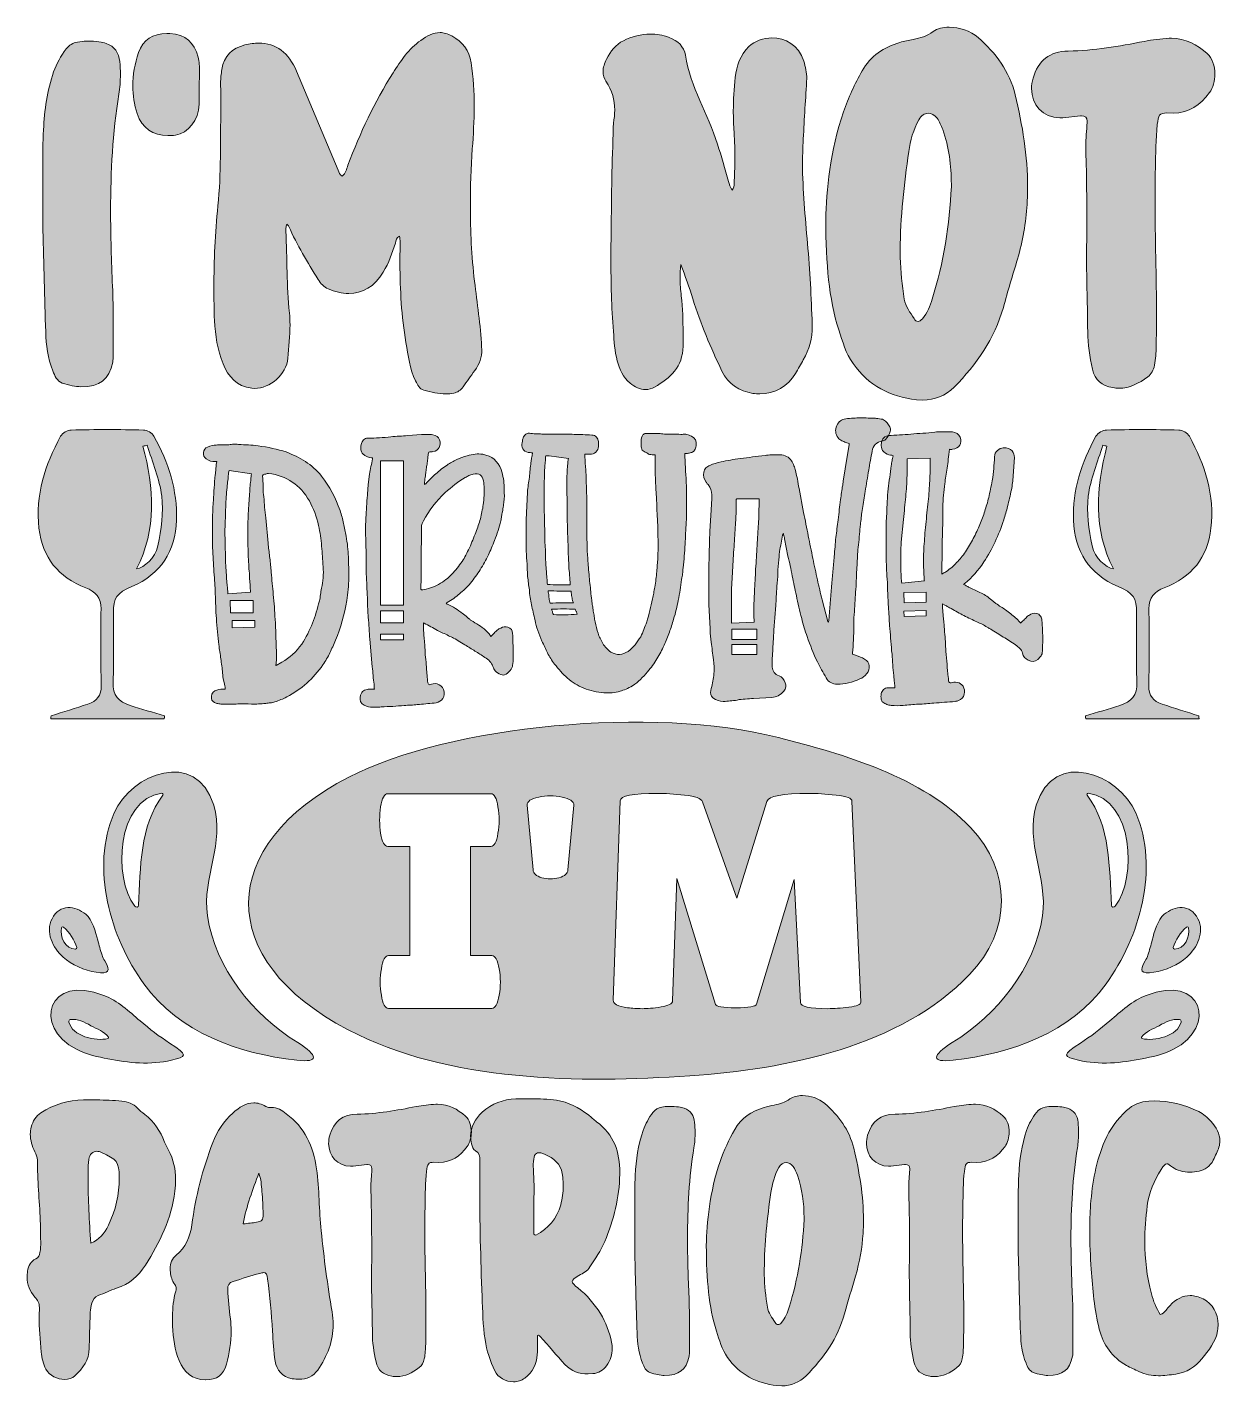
# Model space of a CAD drawing. Header units: inches. Extents: x 211 to 869, y -915 to -165.
import ezdxf

# ---------------------------------------------------------------- set-up
doc = ezdxf.new("R2010")
doc.units = ezdxf.units.IN
doc.header["$MEASUREMENT"] = 0
doc.layers.add('Layer 1', color=7, linetype='Continuous')

# ---------------------------------------------------------------- blocks, each defined once
blk = doc.blocks.new('block 3')
at = {"layer": 'Layer 1', "true_color": 0xce432c}
h = blk.add_hatch(color=22, dxfattribs=at)
h.dxf.hatch_style = 2
edge = h.paths.add_edge_path()
edge.add_spline(control_points=[(586.62, -417.62), (586.05, -417.06), (585.7, -416.64), (585.56, -416.36), (584.3, -414.67), (583.87, -412.85), (584.3, -410.87), (584.43, -409.89), (584.82, -409.08), (585.46, -408.45), (586.09, -407.81), (586.83, -407.36), (587.67, -407.08), (589.5, -406.23), (591.54, -405.6), (593.79, -405.18), (595.48, -404.75), (597.2, -404.41), (598.96, -404.12), (600.72, -403.84), (602.51, -403.56), (604.34, -403.28), (606.73, -403), (609.02, -402.72), (611.2, -402.43), (613.38, -402.15), (615.66, -401.87), (618.06, -401.59), (619.18, -401.45), (620.38, -401.34), (621.64, -401.27), (622.91, -401.2), (624.18, -401.17), (625.44, -401.17), (628.11, -401.03), (630.36, -401.94), (632.19, -403.91), (632.9, -404.75), (633.42, -405.63), (633.78, -406.55), (634.13, -407.46), (634.44, -408.41), (634.73, -409.4), (635.15, -411.08), (635.53, -412.81), (635.89, -414.57), (636.24, -416.33), (636.55, -418.05), (636.84, -419.74), (636.84, -419.74), (639.37, -433.03), (639.37, -433.03), (639.79, -435.14), (640.21, -437.29), (640.63, -439.47), (641.06, -441.65), (641.48, -443.79), (641.9, -445.9), (642.32, -448.01), (642.74, -450.09), (643.17, -452.13), (643.59, -454.17), (644.01, -456.24), (644.43, -458.35), (644.85, -460.32), (645.28, -462.29), (645.7, -464.26), (646.12, -466.23), (646.54, -468.2), (646.96, -470.17), (647.39, -472), (647.81, -473.83), (648.23, -475.65), (648.65, -477.48), (649.07, -479.31), (649.5, -481.14), (649.5, -481.14), (652.66, -493.17), (652.66, -493.17), (652.66, -493.31), (652.8, -493.45), (653.08, -493.59), (653.08, -493.31), (653.12, -493.06), (653.19, -492.85), (653.26, -492.64), (653.29, -492.4), (653.29, -492.11), (653.57, -488.88), (653.82, -485.75), (654.03, -482.72), (654.24, -479.7), (654.49, -476.64), (654.77, -473.54), (655.05, -470.73), (655.3, -467.99), (655.51, -465.31), (655.72, -462.64), (655.96, -459.97), (656.25, -457.29), (656.39, -455.47), (656.53, -453.68), (656.67, -451.92), (656.81, -450.16), (656.95, -448.43), (657.09, -446.75), (657.37, -445.2), (657.58, -443.62), (657.73, -442), (657.87, -440.38), (658.08, -438.73), (658.36, -437.04), (658.64, -435.07), (658.85, -433.21), (658.99, -431.45), (659.13, -429.69), (659.34, -427.83), (659.63, -425.86), (659.9, -424.59), (660.12, -423.29), (660.26, -421.95), (660.4, -420.62), (660.61, -419.31), (660.89, -418.05), (661.03, -417.49), (661.1, -416.92), (661.1, -416.36), (661.1, -415.8), (661.17, -415.24), (661.31, -414.67), (661.31, -414.67), (663.21, -403.28), (663.21, -403.28), (663.21, -403.28), (664.48, -395.68), (664.48, -395.68), (664.48, -395.68), (664.48, -395.05), (664.48, -395.05), (664.48, -395.05), (662.58, -394.42), (662.58, -394.42), (661.87, -394.13), (661.13, -393.82), (660.36, -393.47), (659.59, -393.12), (658.92, -392.59), (658.36, -391.88), (656.81, -389.77), (656.6, -387.52), (657.73, -385.13), (658.15, -384.01), (658.78, -383.16), (659.63, -382.6), (660.47, -382.04), (661.45, -381.62), (662.58, -381.33), (665.39, -381.05), (668.14, -380.91), (670.81, -380.91), (673.48, -380.91), (676.22, -380.98), (679.04, -381.12), (679.74, -381.12), (680.8, -381.26), (682.2, -381.54), (682.76, -381.54), (683.18, -381.69), (683.47, -381.97), (684.87, -382.95), (686, -384.22), (686.84, -385.76), (687.27, -386.47), (687.34, -387.31), (687.06, -388.3), (686.63, -389.98), (685.79, -391.46), (684.52, -392.73), (683.96, -393.29), (683.4, -393.57), (682.84, -393.57), (679.46, -394.28), (677.56, -396.17), (677.14, -399.27), (676.85, -400.96), (676.54, -402.68), (676.19, -404.44), (675.84, -406.2), (675.52, -407.92), (675.24, -409.61), (674.96, -411.58), (674.64, -413.55), (674.29, -415.52), (673.94, -417.49), (673.62, -419.46), (673.34, -421.42), (673.06, -422.97), (672.81, -424.56), (672.6, -426.17), (672.39, -427.79), (672.14, -429.37), (671.86, -430.92), (671.58, -432.33), (671.37, -433.66), (671.23, -434.93), (671.09, -436.19), (670.95, -437.53), (670.81, -438.94), (670.67, -439.5), (670.6, -440.03), (670.6, -440.52), (670.6, -441.01), (670.52, -441.54), (670.39, -442.1), (670.24, -444.07), (670.1, -446.01), (669.96, -447.91), (669.82, -449.8), (669.61, -451.74), (669.33, -453.71), (669.33, -453.71), (668.7, -464.47), (668.7, -464.47), (668.56, -466.58), (668.45, -468.66), (668.38, -470.69), (668.31, -472.73), (668.2, -474.81), (668.06, -476.92), (667.92, -478.89), (667.78, -480.93), (667.64, -483.04), (667.5, -485.15), (667.36, -487.26), (667.22, -489.37), (667.08, -491.62), (667.01, -493.87), (667.01, -496.12), (667.01, -498.37), (666.94, -500.62), (666.8, -502.87), (666.8, -504.14), (666.76, -505.37), (666.69, -506.57), (666.62, -507.76), (666.52, -508.92), (666.38, -510.05), (666.38, -510.05), (666.38, -511.1), (666.38, -511.1), (667.08, -511.39), (667.75, -511.63), (668.38, -511.84), (669.01, -512.05), (669.68, -512.3), (670.39, -512.58), (670.81, -512.86), (671.26, -513.07), (671.76, -513.21), (672.25, -513.35), (672.64, -513.56), (672.92, -513.85), (674.47, -514.69), (675.34, -515.92), (675.56, -517.54), (675.77, -519.16), (675.31, -520.6), (674.18, -521.86), (673.06, -523.27), (671.79, -524.25), (670.39, -524.82), (666.17, -526.79), (662.02, -527.77), (657.94, -527.77), (656.53, -527.63), (655.33, -527.31), (654.35, -526.82), (653.36, -526.33), (652.52, -525.45), (651.82, -524.18), (650.97, -522.78), (650.13, -521.34), (649.28, -519.86), (648.44, -518.38), (647.67, -516.87), (646.96, -515.32), (644.85, -510.96), (642.95, -506.32), (641.27, -501.4), (640.7, -499.85), (640.18, -498.23), (639.68, -496.54), (639.19, -494.85), (638.74, -493.17), (638.31, -491.48), (637.75, -489.37), (637.22, -487.26), (636.73, -485.15), (636.24, -483.04), (635.78, -480.93), (635.36, -478.82), (634.94, -476.99), (634.55, -475.2), (634.2, -473.44), (633.85, -471.68), (633.46, -469.89), (633.04, -468.06), (632.75, -466.09), (632.41, -464.22), (631.98, -462.46), (631.56, -460.71), (631.14, -458.91), (630.72, -457.08), (630.72, -457.08), (628.82, -447.59), (628.82, -447.59), (628.82, -447.17), (628.74, -446.75), (628.61, -446.32), (628.47, -445.9), (628.32, -445.34), (628.18, -444.63), (628.18, -444.63), (627.76, -445.48), (627.76, -445.48), (627.48, -447.03), (627.2, -448.54), (626.92, -450.01), (626.64, -451.49), (626.35, -453.01), (626.07, -454.55), (625.93, -455.4), (625.86, -456.21), (625.86, -456.98), (625.86, -457.75), (625.79, -458.49), (625.65, -459.19), (625.37, -461.59), (625.19, -464.01), (625.13, -466.47), (625.05, -468.94), (624.88, -471.36), (624.6, -473.75), (624.46, -475.72), (624.35, -477.59), (624.28, -479.35), (624.21, -481.11), (624.1, -482.9), (623.97, -484.73), (623.68, -487.82), (623.44, -490.88), (623.23, -493.91), (623.01, -496.93), (622.84, -499.92), (622.7, -502.87), (622.56, -504.7), (622.45, -506.5), (622.38, -508.25), (622.31, -510.01), (622.2, -511.73), (622.07, -513.42), (622.07, -513.42), (622.07, -518.28), (622.07, -518.28), (622.2, -520.53), (623.47, -522.15), (625.86, -523.13), (627.41, -523.69), (628.53, -524.96), (629.24, -526.93), (629.94, -528.47), (629.66, -530.02), (628.4, -531.57), (626.42, -533.82), (624.24, -534.95), (621.85, -534.95), (621.85, -534.95), (611.73, -535.58), (611.73, -535.58), (610.18, -535.72), (608.67, -535.82), (607.19, -535.9), (605.71, -535.96), (604.2, -536.14), (602.65, -536.42), (601.39, -536.7), (600.12, -536.88), (598.86, -536.95), (597.59, -537.02), (596.32, -537.13), (595.06, -537.27), (593.09, -537.27), (591.19, -536.56), (589.36, -535.16), (588.09, -534.03), (587.67, -532.69), (588.09, -531.15), (588.51, -529.74), (588.83, -528.37), (589.04, -527.03), (589.25, -525.69), (589.5, -524.32), (589.78, -522.92), (589.78, -522.22), (589.85, -521.58), (589.99, -521.02), (590.13, -520.46), (590.13, -519.89), (589.99, -519.33), (589.99, -518.49), (589.96, -517.64), (589.89, -516.8), (589.81, -515.96), (589.71, -515.11), (589.57, -514.27), (589.29, -512.58), (589.08, -510.93), (588.94, -509.31), (588.8, -507.69), (588.59, -506.11), (588.3, -504.56), (588.02, -502.31), (587.85, -500.1), (587.78, -497.91), (587.7, -495.74), (587.6, -493.52), (587.46, -491.27), (587.18, -486.91), (587.04, -482.58), (587.04, -478.29), (587.04, -474), (587.04, -469.68), (587.04, -465.31), (587.04, -464.33), (587.04, -463.38), (587.04, -462.46), (587.04, -461.55), (587.11, -460.6), (587.25, -459.62), (587.25, -456.94), (587.28, -454.27), (587.35, -451.6), (587.42, -448.93), (587.53, -446.25), (587.67, -443.58), (587.67, -443.58), (588.3, -431.55), (588.3, -431.55), (588.44, -430.15), (588.55, -428.78), (588.62, -427.44), (588.69, -426.1), (588.73, -424.73), (588.73, -423.32), (588.73, -421.36), (588.02, -419.46), (586.62, -417.62)], knot_values=[0, 0, 0, 0, 1, 1, 1, 2, 2, 2, 3, 3, 3, 4, 4, 4, 5, 5, 5, 6, 6, 6, 7, 7, 7, 8, 8, 8, 9, 9, 9, 10, 10, 10, 11, 11, 11, 12, 12, 12, 13, 13, 13, 14, 14, 14, 15, 15, 15, 16, 16, 16, 17, 17, 17, 18, 18, 18, 19, 19, 19, 20, 20, 20, 21, 21, 21, 22, 22, 22, 23, 23, 23, 24, 24, 24, 25, 25, 25, 26, 26, 26, 27, 27, 27, 28, 28, 28, 29, 29, 29, 30, 30, 30, 31, 31, 31, 32, 32, 32, 33, 33, 33, 34, 34, 34, 35, 35, 35, 36, 36, 36, 37, 37, 37, 38, 38, 38, 39, 39, 39, 40, 40, 40, 41, 41, 41, 42, 42, 42, 43, 43, 43, 44, 44, 44, 45, 45, 45, 46, 46, 46, 47, 47, 47, 48, 48, 48, 49, 49, 49, 50, 50, 50, 51, 51, 51, 52, 52, 52, 53, 53, 53, 54, 54, 54, 55, 55, 55, 56, 56, 56, 57, 57, 57, 58, 58, 58, 59, 59, 59, 60, 60, 60, 61, 61, 61, 62, 62, 62, 63, 63, 63, 64, 64, 64, 65, 65, 65, 66, 66, 66, 67, 67, 67, 68, 68, 68, 69, 69, 69, 70, 70, 70, 71, 71, 71, 72, 72, 72, 73, 73, 73, 74, 74, 74, 75, 75, 75, 76, 76, 76, 77, 77, 77, 78, 78, 78, 79, 79, 79, 80, 80, 80, 81, 81, 81, 82, 82, 82, 83, 83, 83, 84, 84, 84, 85, 85, 85, 86, 86, 86, 87, 87, 87, 88, 88, 88, 89, 89, 89, 90, 90, 90, 91, 91, 91, 92, 92, 92, 93, 93, 93, 94, 94, 94, 95, 95, 95, 96, 96, 96, 97, 97, 97, 98, 98, 98, 99, 99, 99, 100, 100, 100, 101, 101, 101, 102, 102, 102, 103, 103, 103, 104, 104, 104, 105, 105, 105, 106, 106, 106, 107, 107, 107, 108, 108, 108, 109, 109, 109, 110, 110, 110, 111, 111, 111, 112, 112, 112, 113, 113, 113, 114, 114, 114, 115, 115, 115, 116, 116, 116, 117, 117, 117, 118, 118, 118, 119, 119, 119, 120, 120, 120, 121, 121, 121, 122, 122, 122, 123, 123, 123, 124, 124, 124, 125, 125, 125, 126, 126, 126, 127, 127, 127, 128, 128, 128, 129, 129, 129, 130, 130, 130, 131, 131, 131, 132, 132, 132, 133, 133, 133, 134, 134, 134, 135, 135, 135, 136, 136, 136, 137, 137, 137, 138, 138, 138, 139, 139, 139, 140, 140, 140, 141, 141, 141, 142, 142, 142, 143, 143, 143, 144, 144, 144, 145, 145, 145, 146, 146, 146, 147, 147, 147, 148, 148, 148, 149, 149, 149, 150, 150, 150, 151, 151, 151, 152, 152, 152, 152], degree=3, periodic=1)
edge = h.paths.add_edge_path()
edge.add_spline(control_points=[(599.49, -485.15), (599.49, -485.15), (599.49, -487.26), (599.49, -487.26), (599.49, -487.26), (599.49, -490.84), (599.49, -490.84), (599.49, -490.84), (599.49, -494.01), (599.49, -494.01), (599.49, -494.01), (612.15, -493.59), (612.15, -493.59), (612.15, -493.59), (612.15, -492.75), (612.15, -492.75), (612.15, -492.46), (612.11, -492.18), (612.04, -491.9), (611.97, -491.62), (611.94, -491.2), (611.94, -490.63), (611.94, -490.63), (611.94, -487.26), (611.94, -487.26), (611.94, -487.26), (611.94, -485.15), (611.94, -485.15), (611.94, -485.15), (611.94, -483.04), (611.94, -483.04), (612.08, -479.8), (612.25, -476.15), (612.47, -472.07), (612.68, -467.99), (612.92, -463.77), (613.2, -459.41), (613.48, -455.05), (613.73, -450.79), (613.94, -446.64), (614.15, -442.49), (614.4, -438.73), (614.68, -435.35), (614.68, -435.35), (614.68, -430.92), (614.68, -430.92), (614.82, -430.22), (614.89, -429.65), (614.89, -429.23), (614.89, -428.81), (614.89, -428.32), (614.89, -427.75), (614.89, -427.75), (614.89, -425.43), (614.89, -425.43), (614.89, -425.43), (602.44, -425.43), (602.44, -425.43), (602.3, -425.57), (602.23, -425.72), (602.23, -425.86), (602.23, -425.86), (602.23, -427.54), (602.23, -427.54), (602.23, -427.54), (602.23, -430.29), (602.23, -430.29), (602.23, -430.99), (602.23, -431.69), (602.23, -432.4), (602.23, -433.1), (602.16, -433.87), (602.02, -434.72), (601.88, -437.96), (601.67, -441.61), (601.39, -445.69), (601.1, -449.77), (600.82, -453.99), (600.54, -458.35), (600.26, -462.85), (600.02, -467.21), (599.8, -471.43), (599.59, -475.65), (599.49, -479.45), (599.49, -482.83), (599.49, -482.83), (599.49, -485.15), (599.49, -485.15)], knot_values=[0, 0, 0, 0, 1, 1, 1, 2, 2, 2, 3, 3, 3, 4, 4, 4, 5, 5, 5, 6, 6, 6, 7, 7, 7, 8, 8, 8, 9, 9, 9, 10, 10, 10, 11, 11, 11, 12, 12, 12, 13, 13, 13, 14, 14, 14, 15, 15, 15, 16, 16, 16, 17, 17, 17, 18, 18, 18, 19, 19, 19, 20, 20, 20, 21, 21, 21, 22, 22, 22, 23, 23, 23, 24, 24, 24, 25, 25, 25, 26, 26, 26, 27, 27, 27, 28, 28, 28, 29, 29, 29, 29], degree=3, periodic=1)
h.paths.add_polyline_path([(613.63, -497.39), (599.7, -497.39), (599.7, -503.08), (613.63, -503.08)])
h.paths.add_polyline_path([(613.63, -505.83), (599.7, -505.83), (599.7, -511.31), (613.63, -511.31)])
h = blk.add_hatch(color=22, dxfattribs=at)
h.dxf.hatch_style = 2
edge = h.paths.add_edge_path()
edge.add_spline(control_points=[(529.22, -532.41), (525.28, -532.13), (521.55, -531.29), (518.04, -529.88), (514.66, -528.47), (511.67, -526.61), (509.07, -524.29), (506.47, -521.97), (504.11, -519.4), (502, -516.59), (500.45, -514.62), (499.15, -512.58), (498.1, -510.47), (497.04, -508.36), (496.02, -506.18), (495.04, -503.93), (493.21, -499.99), (491.94, -496.19), (491.24, -492.53), (490.4, -489.44), (489.76, -486.56), (489.34, -483.88), (488.64, -481.21), (488.21, -478.47), (488.08, -475.65), (487.79, -474.53), (487.62, -473.33), (487.55, -472.07), (487.48, -470.8), (487.3, -469.53), (487.02, -468.27), (487.02, -467.14), (486.98, -466.02), (486.92, -464.89), (486.84, -463.77), (486.81, -462.64), (486.81, -461.52), (486.53, -459.12), (486.39, -456.77), (486.39, -454.45), (486.39, -452.13), (486.39, -449.77), (486.39, -447.38), (486.39, -447.38), (486.39, -437.04), (486.39, -437.04), (486.39, -437.04), (487.02, -421.85), (487.02, -421.85), (487.16, -420.44), (487.3, -419.07), (487.44, -417.73), (487.58, -416.4), (487.79, -415.03), (488.08, -413.62), (488.21, -412.21), (488.36, -410.84), (488.5, -409.5), (488.64, -408.17), (488.78, -406.79), (488.92, -405.39), (489.06, -404.68), (489.2, -403.91), (489.34, -403.07), (489.48, -402.22), (489.62, -401.38), (489.76, -400.53), (489.76, -400.53), (489.76, -400.11), (489.76, -400.11), (489.34, -400.11), (488.92, -400.08), (488.5, -400.01), (488.08, -399.94), (487.72, -399.9), (487.44, -399.9), (486.04, -399.62), (485.05, -398.95), (484.49, -397.9), (483.92, -396.84), (483.78, -395.75), (484.07, -394.63), (484.2, -394.07), (484.31, -393.5), (484.38, -392.94), (484.45, -392.38), (484.63, -391.81), (484.91, -391.25), (485.75, -390.13), (486.6, -389.49), (487.44, -389.35), (487.44, -389.35), (488.08, -389.35), (488.08, -389.35), (489.2, -389.49), (490.36, -389.6), (491.56, -389.67), (492.75, -389.74), (493.91, -389.77), (495.04, -389.77), (497.99, -389.91), (500.95, -389.95), (503.9, -389.88), (506.86, -389.81), (509.81, -389.84), (512.76, -389.98), (514.31, -389.98), (515.93, -390.02), (517.62, -390.09), (519.31, -390.16), (520.92, -390.27), (522.47, -390.41), (523.59, -390.41), (524.48, -390.76), (525.11, -391.46), (525.74, -392.17), (526.13, -393.01), (526.27, -393.99), (526.27, -393.99), (526.27, -396.74), (526.27, -396.74), (526.13, -397.86), (525.64, -398.88), (524.79, -399.8), (523.95, -400.71), (522.75, -401.1), (521.2, -400.96), (521.2, -400.96), (518.67, -400.96), (518.67, -400.96), (518.67, -400.96), (518.67, -402.22), (518.67, -402.22), (518.81, -403.21), (518.88, -404.16), (518.88, -405.07), (518.88, -405.99), (518.95, -406.94), (519.09, -407.92), (519.23, -409.89), (519.34, -411.86), (519.41, -413.83), (519.48, -415.8), (519.52, -417.77), (519.52, -419.74), (519.65, -421.57), (519.73, -423.36), (519.73, -425.12), (519.73, -426.88), (519.73, -428.67), (519.73, -430.5), (519.73, -430.5), (519.73, -442.74), (519.73, -442.74), (519.73, -444.57), (519.76, -446.36), (519.83, -448.12), (519.9, -449.88), (519.94, -451.67), (519.94, -453.5), (520.08, -455.05), (520.18, -456.49), (520.25, -457.82), (520.32, -459.16), (520.43, -460.6), (520.57, -462.15), (520.71, -463.84), (520.85, -465.53), (520.99, -467.21), (521.13, -468.9), (521.27, -470.52), (521.42, -472.07), (521.7, -473.62), (521.87, -475.16), (521.94, -476.71), (522.01, -478.26), (522.19, -479.8), (522.47, -481.35), (522.61, -482.48), (522.75, -483.5), (522.89, -484.41), (523.03, -485.33), (523.17, -486.34), (523.31, -487.47), (523.59, -488.46), (523.77, -489.44), (523.84, -490.42), (523.91, -491.41), (524.09, -492.4), (524.37, -493.38), (524.79, -495.49), (525.32, -497.53), (525.95, -499.5), (526.58, -501.47), (527.46, -503.37), (528.59, -505.19), (529.71, -507.17), (531.19, -508.78), (533.02, -510.05), (536.25, -511.88), (539.42, -511.73), (542.52, -509.62), (544.06, -508.5), (545.36, -507.27), (546.42, -505.93), (547.48, -504.6), (548.49, -503.16), (549.48, -501.61), (550.18, -500.2), (550.78, -498.83), (551.27, -497.49), (551.77, -496.16), (552.29, -494.78), (552.86, -493.38), (554.12, -489.16), (555.18, -484.94), (556.02, -480.72), (556.3, -479.59), (556.51, -478.5), (556.65, -477.45), (556.79, -476.39), (557, -475.3), (557.29, -474.18), (557.57, -472.63), (557.78, -471.19), (557.92, -469.85), (558.06, -468.52), (558.2, -467.07), (558.34, -465.53), (558.48, -464.4), (558.59, -463.2), (558.66, -461.94), (558.73, -460.67), (558.83, -459.48), (558.97, -458.35), (558.97, -456.38), (559.01, -454.41), (559.08, -452.44), (559.15, -450.47), (559.11, -448.51), (558.97, -446.53), (558.97, -444.29), (558.94, -442.1), (558.87, -439.99), (558.8, -437.88), (558.69, -435.7), (558.55, -433.45), (558.41, -431.9), (558.34, -430.39), (558.34, -428.91), (558.34, -427.44), (558.27, -425.93), (558.13, -424.38), (557.99, -422.69), (557.88, -421.04), (557.81, -419.42), (557.74, -417.8), (557.71, -416.15), (557.71, -414.46), (557.57, -413.34), (557.5, -412.25), (557.5, -411.19), (557.5, -410.13), (557.5, -409.05), (557.5, -407.92), (557.5, -407.92), (557.5, -402.43), (557.5, -402.43), (557.5, -402.43), (557.5, -401.17), (557.5, -401.17), (557.5, -401.17), (555.81, -401.17), (555.81, -401.17), (554.68, -401.17), (553.91, -400.96), (553.49, -400.53), (552.78, -400.11), (552.08, -399.76), (551.38, -399.48), (550.53, -399.06), (550.04, -398.35), (549.9, -397.37), (549.76, -396.67), (549.69, -396.03), (549.69, -395.47), (549.69, -394.91), (549.69, -394.28), (549.69, -393.57), (549.69, -392.45), (550.04, -391.32), (550.75, -390.19), (551.03, -390.06), (551.2, -389.95), (551.27, -389.88), (551.34, -389.81), (551.52, -389.7), (551.8, -389.56), (551.8, -389.56), (556.23, -389.56), (556.23, -389.56), (557.36, -389.56), (558.41, -389.56), (559.4, -389.56), (560.38, -389.56), (561.43, -389.63), (562.56, -389.77), (564.11, -389.77), (565.62, -389.77), (567.1, -389.77), (568.57, -389.77), (570.09, -389.84), (571.63, -389.98), (571.63, -389.98), (572.27, -389.98), (572.27, -389.98), (573.25, -389.7), (574.17, -389.7), (575.01, -389.98), (575.86, -390.27), (576.7, -390.62), (577.54, -391.04), (579.51, -392.02), (580.36, -393.57), (580.08, -395.68), (580.08, -396.52), (579.86, -397.37), (579.44, -398.21), (579.16, -398.92), (578.74, -399.41), (578.18, -399.69), (577.61, -399.97), (576.98, -400.18), (576.28, -400.32), (575.71, -400.46), (574.87, -400.53), (573.75, -400.53), (573.75, -400.53), (573.75, -401.38), (573.75, -401.38), (573.88, -403.21), (573.99, -404.97), (574.06, -406.65), (574.13, -408.34), (574.23, -410.1), (574.38, -411.93), (574.52, -413.06), (574.59, -414.18), (574.59, -415.3), (574.59, -416.43), (574.66, -417.56), (574.8, -418.68), (574.8, -418.68), (574.8, -427.54), (574.8, -427.54), (574.8, -429.37), (574.8, -431.17), (574.8, -432.92), (574.8, -434.68), (574.73, -436.48), (574.59, -438.3), (574.45, -440.41), (574.34, -442.49), (574.27, -444.53), (574.2, -446.57), (574.09, -448.58), (573.96, -450.54), (573.81, -452.79), (573.67, -454.97), (573.54, -457.08), (573.39, -459.19), (573.18, -461.38), (572.9, -463.62), (572.76, -464.75), (572.65, -465.81), (572.58, -466.79), (572.51, -467.78), (572.34, -468.83), (572.06, -469.96), (571.77, -471.93), (571.49, -473.86), (571.21, -475.76), (570.93, -477.66), (570.58, -479.59), (570.16, -481.56), (569.88, -483.25), (569.52, -484.97), (569.1, -486.73), (568.68, -488.49), (568.19, -490.21), (567.63, -491.9), (566.92, -494.29), (566.15, -496.68), (565.3, -499.08), (564.46, -501.47), (563.48, -503.86), (562.35, -506.25), (561.22, -508.78), (559.93, -511.28), (558.45, -513.74), (556.97, -516.2), (555.25, -518.56), (553.28, -520.81), (552.01, -522.35), (550.71, -523.76), (549.37, -525.03), (548.03, -526.3), (546.59, -527.49), (545.05, -528.62), (542.52, -530.02), (540.19, -531.01), (538.09, -531.57), (535.27, -532.41), (532.32, -532.69), (529.22, -532.41)], knot_values=[0, 0, 0, 0, 1, 1, 1, 2, 2, 2, 3, 3, 3, 4, 4, 4, 5, 5, 5, 6, 6, 6, 7, 7, 7, 8, 8, 8, 9, 9, 9, 10, 10, 10, 11, 11, 11, 12, 12, 12, 13, 13, 13, 14, 14, 14, 15, 15, 15, 16, 16, 16, 17, 17, 17, 18, 18, 18, 19, 19, 19, 20, 20, 20, 21, 21, 21, 22, 22, 22, 23, 23, 23, 24, 24, 24, 25, 25, 25, 26, 26, 26, 27, 27, 27, 28, 28, 28, 29, 29, 29, 30, 30, 30, 31, 31, 31, 32, 32, 32, 33, 33, 33, 34, 34, 34, 35, 35, 35, 36, 36, 36, 37, 37, 37, 38, 38, 38, 39, 39, 39, 40, 40, 40, 41, 41, 41, 42, 42, 42, 43, 43, 43, 44, 44, 44, 45, 45, 45, 46, 46, 46, 47, 47, 47, 48, 48, 48, 49, 49, 49, 50, 50, 50, 51, 51, 51, 52, 52, 52, 53, 53, 53, 54, 54, 54, 55, 55, 55, 56, 56, 56, 57, 57, 57, 58, 58, 58, 59, 59, 59, 60, 60, 60, 61, 61, 61, 62, 62, 62, 63, 63, 63, 64, 64, 64, 65, 65, 65, 66, 66, 66, 67, 67, 67, 68, 68, 68, 69, 69, 69, 70, 70, 70, 71, 71, 71, 72, 72, 72, 73, 73, 73, 74, 74, 74, 75, 75, 75, 76, 76, 76, 77, 77, 77, 78, 78, 78, 79, 79, 79, 80, 80, 80, 81, 81, 81, 82, 82, 82, 83, 83, 83, 84, 84, 84, 85, 85, 85, 86, 86, 86, 87, 87, 87, 88, 88, 88, 89, 89, 89, 90, 90, 90, 91, 91, 91, 92, 92, 92, 93, 93, 93, 94, 94, 94, 95, 95, 95, 96, 96, 96, 97, 97, 97, 98, 98, 98, 99, 99, 99, 100, 100, 100, 101, 101, 101, 102, 102, 102, 103, 103, 103, 104, 104, 104, 105, 105, 105, 106, 106, 106, 107, 107, 107, 108, 108, 108, 109, 109, 109, 110, 110, 110, 111, 111, 111, 112, 112, 112, 113, 113, 113, 114, 114, 114, 115, 115, 115, 116, 116, 116, 117, 117, 117, 118, 118, 118, 119, 119, 119, 120, 120, 120, 121, 121, 121, 122, 122, 122, 123, 123, 123, 124, 124, 124, 125, 125, 125, 126, 126, 126, 127, 127, 127, 128, 128, 128, 129, 129, 129, 130, 130, 130, 131, 131, 131, 132, 132, 132, 133, 133, 133, 134, 134, 134, 135, 135, 135, 136, 136, 136, 137, 137, 137, 138, 138, 138, 138], degree=3, periodic=1)
edge = h.paths.add_edge_path()
edge.add_spline(control_points=[(497.78, -469.11), (497.78, -469.82), (497.81, -470.45), (497.89, -471.01), (497.96, -471.57), (497.99, -472.14), (497.99, -472.7), (500.1, -472.84), (502.21, -472.91), (504.32, -472.91), (506.43, -472.91), (508.54, -472.91), (510.65, -472.91), (510.65, -472.91), (510.65, -472.07), (510.65, -472.07), (510.51, -471.36), (510.44, -470.69), (510.44, -470.06), (510.44, -469.43), (510.37, -468.76), (510.23, -468.06), (510.23, -467.35), (510.2, -466.65), (510.13, -465.95), (510.05, -465.24), (509.95, -464.54), (509.81, -463.84), (509.81, -463.13), (509.81, -462.4), (509.81, -461.62), (509.81, -460.85), (509.74, -460.11), (509.6, -459.41), (509.6, -458), (509.56, -456.56), (509.49, -455.08), (509.42, -453.6), (509.39, -452.09), (509.39, -450.54), (509.25, -447.59), (509.14, -444.63), (509.07, -441.68), (509, -438.73), (508.97, -435.84), (508.97, -433.03), (508.97, -430.22), (508.93, -427.51), (508.86, -424.9), (508.79, -422.3), (508.75, -419.88), (508.75, -417.62), (508.75, -415.38), (508.79, -413.37), (508.86, -411.61), (508.93, -409.86), (509.04, -408.34), (509.18, -407.08), (509.18, -406.52), (509.21, -405.99), (509.28, -405.49), (509.35, -405), (509.39, -404.62), (509.39, -404.33), (509.39, -403.91), (509.46, -403.56), (509.6, -403.28), (509.6, -403.28), (499.05, -401.8), (499.05, -401.8), (499.05, -401.8), (497.15, -401.8), (497.15, -401.8), (497.01, -402.08), (496.94, -402.58), (496.94, -403.28), (496.94, -403.98), (496.87, -404.9), (496.73, -406.02), (496.59, -407.43), (496.48, -409.12), (496.41, -411.08), (496.34, -413.06), (496.31, -415.24), (496.31, -417.62), (496.31, -417.62), (496.31, -433.03), (496.31, -433.03), (496.44, -435.84), (496.52, -438.76), (496.52, -441.79), (496.52, -444.81), (496.59, -447.87), (496.73, -450.96), (496.87, -452.51), (496.94, -454.06), (496.94, -455.61), (496.94, -457.16), (497.01, -458.7), (497.15, -460.25), (497.15, -460.95), (497.18, -461.69), (497.25, -462.46), (497.32, -463.24), (497.36, -463.98), (497.36, -464.68), (497.5, -465.39), (497.57, -466.12), (497.57, -466.9), (497.57, -467.67), (497.64, -468.41), (497.78, -469.11)], knot_values=[0, 0, 0, 0, 1, 1, 1, 2, 2, 2, 3, 3, 3, 4, 4, 4, 5, 5, 5, 6, 6, 6, 7, 7, 7, 8, 8, 8, 9, 9, 9, 10, 10, 10, 11, 11, 11, 12, 12, 12, 13, 13, 13, 14, 14, 14, 15, 15, 15, 16, 16, 16, 17, 17, 17, 18, 18, 18, 19, 19, 19, 20, 20, 20, 21, 21, 21, 22, 22, 22, 23, 23, 23, 24, 24, 24, 25, 25, 25, 26, 26, 26, 27, 27, 27, 28, 28, 28, 29, 29, 29, 30, 30, 30, 31, 31, 31, 32, 32, 32, 33, 33, 33, 34, 34, 34, 35, 35, 35, 36, 36, 36, 37, 37, 37, 37], degree=3, periodic=1)
edge = h.paths.add_edge_path()
edge.add_spline(control_points=[(498.63, -477.55), (498.77, -478.54), (498.87, -479.49), (498.94, -480.4), (499.01, -481.32), (499.19, -482.19), (499.47, -483.04), (501.58, -482.9), (503.72, -482.83), (505.91, -482.83), (508.09, -482.83), (510.23, -482.83), (512.34, -482.83), (512.34, -482.55), (512.27, -482.34), (512.13, -482.19), (511.85, -481.35), (511.64, -480.47), (511.5, -479.56), (511.36, -478.64), (511.21, -477.62), (511.08, -476.5), (508.97, -476.5), (506.86, -476.46), (504.75, -476.39), (502.64, -476.32), (500.52, -476.29), (498.42, -476.29), (498.42, -476.85), (498.48, -477.27), (498.63, -477.55)], knot_values=[0, 0, 0, 0, 1, 1, 1, 2, 2, 2, 3, 3, 3, 4, 4, 4, 5, 5, 5, 6, 6, 6, 7, 7, 7, 8, 8, 8, 9, 9, 9, 10, 10, 10, 10], degree=3, periodic=1)
edge = h.paths.add_edge_path()
edge.add_spline(control_points=[(501.37, -489.37), (503.48, -489.51), (505.62, -489.55), (507.81, -489.47), (509.98, -489.41), (512.2, -489.3), (514.45, -489.16), (514.31, -488.74), (514.17, -488.31), (514.03, -487.89), (513.89, -487.47), (513.68, -486.98), (513.4, -486.41), (509.18, -486.13), (504.82, -486.13), (500.31, -486.41), (500.59, -486.98), (500.77, -487.5), (500.84, -488), (500.91, -488.49), (501.09, -488.95), (501.37, -489.37)], knot_values=[0, 0, 0, 0, 1, 1, 1, 2, 2, 2, 3, 3, 3, 4, 4, 4, 5, 5, 5, 6, 6, 6, 7, 7, 7, 7], degree=3, periodic=1)
h = blk.add_hatch(color=22, dxfattribs=at)
h.dxf.hatch_style = 2
edge = h.paths.add_edge_path()
edge.add_spline(control_points=[(683.05, -537.69), (682.48, -537.27), (682.2, -536.7), (682.2, -536), (681.92, -535.01), (681.92, -533.96), (682.2, -532.84), (682.34, -531.99), (682.76, -531.25), (683.47, -530.62), (684.17, -529.99), (684.95, -529.67), (685.79, -529.67), (685.79, -529.67), (689.59, -529.67), (689.59, -529.67), (689.59, -529.39), (689.62, -529.14), (689.69, -528.93), (689.76, -528.72), (689.73, -528.47), (689.59, -528.19), (689.45, -527.21), (689.34, -526.3), (689.27, -525.45), (689.2, -524.61), (689.17, -523.76), (689.17, -522.92), (688.88, -520.95), (688.67, -518.98), (688.53, -517.01), (688.39, -515.04), (688.25, -513.07), (688.11, -511.1), (687.83, -508.71), (687.62, -506.36), (687.48, -504.03), (687.34, -501.71), (687.12, -499.36), (686.84, -496.96), (686.7, -495.14), (686.6, -493.38), (686.53, -491.69), (686.46, -490), (686.35, -488.24), (686.21, -486.41), (686.21, -486.41), (685.58, -475.02), (685.58, -475.02), (685.58, -474.18), (685.58, -473.3), (685.58, -472.38), (685.58, -471.47), (685.51, -470.59), (685.37, -469.74), (685.08, -465.53), (684.95, -461.27), (684.95, -456.98), (684.95, -452.69), (684.95, -448.43), (684.95, -444.21), (684.95, -442.52), (684.95, -440.8), (684.95, -439.04), (684.95, -437.29), (685.01, -435.56), (685.16, -433.87), (685.29, -431.48), (685.4, -429.16), (685.47, -426.91), (685.54, -424.66), (685.72, -422.34), (686, -419.95), (686.28, -417.84), (686.56, -415.73), (686.84, -413.62), (687.12, -411.51), (687.41, -409.4), (687.69, -407.29), (687.83, -406.3), (687.97, -405.39), (688.11, -404.54), (688.25, -403.7), (688.46, -402.79), (688.74, -401.8), (688.18, -401.52), (687.69, -401.38), (687.27, -401.38), (686, -401.24), (684.8, -400.68), (683.68, -399.69), (683.4, -399.55), (683.22, -399.41), (683.15, -399.27), (683.08, -399.13), (682.97, -398.99), (682.84, -398.85), (681.85, -396.46), (681.92, -394.35), (683.05, -392.52), (683.61, -391.53), (684.59, -390.9), (686, -390.62), (688.11, -390.48), (690.22, -390.37), (692.33, -390.3), (694.44, -390.23), (696.48, -390.06), (698.45, -389.77), (700.7, -389.63), (702.91, -389.49), (705.1, -389.35), (707.28, -389.21), (709.49, -389), (711.74, -388.72), (712.45, -388.58), (713.04, -388.51), (713.54, -388.51), (714.03, -388.51), (714.56, -388.51), (715.12, -388.51), (715.12, -388.51), (721.45, -388.51), (721.45, -388.51), (723.42, -388.79), (724.83, -389.77), (725.67, -391.46), (726.37, -393.29), (726.3, -394.8), (725.46, -396), (724.61, -397.19), (723.28, -397.93), (721.45, -398.21), (721.17, -398.35), (720.89, -398.39), (720.61, -398.32), (720.32, -398.25), (720.04, -398.21), (719.76, -398.21), (719.48, -400.18), (719.27, -402.01), (719.13, -403.7), (718.99, -405.39), (718.78, -407.01), (718.5, -408.55), (718.21, -410.1), (717.97, -411.58), (717.76, -412.98), (717.55, -414.39), (717.37, -415.8), (717.23, -417.2), (716.95, -419.31), (716.7, -421.42), (716.49, -423.53), (716.28, -425.64), (716.17, -427.83), (716.17, -430.07), (716.17, -433.45), (716.14, -436.83), (716.07, -440.2), (716, -443.58), (715.89, -446.96), (715.75, -450.33), (715.75, -450.33), (715.75, -459.62), (715.75, -459.62), (715.61, -460.46), (715.54, -461.34), (715.54, -462.25), (715.54, -463.17), (715.54, -464.05), (715.54, -464.89), (715.54, -464.89), (715.54, -467), (715.54, -467), (715.96, -466.72), (716.35, -466.51), (716.7, -466.37), (717.05, -466.23), (717.44, -466.02), (717.86, -465.74), (720.11, -464.19), (722.08, -462.5), (723.77, -460.67), (725.46, -458.85), (727.08, -456.87), (728.62, -454.76), (730.17, -452.37), (731.61, -449.91), (732.95, -447.38), (734.28, -444.84), (735.51, -442.25), (736.64, -439.57), (737.62, -437.18), (738.51, -434.75), (739.28, -432.29), (740.05, -429.83), (740.79, -427.33), (741.5, -424.8), (741.77, -423.25), (742.09, -421.71), (742.44, -420.16), (742.79, -418.61), (743.11, -417.06), (743.39, -415.52), (743.82, -413.27), (744.1, -411.05), (744.24, -408.87), (744.38, -406.69), (744.52, -404.54), (744.66, -402.43), (744.66, -400.89), (745.19, -399.69), (746.24, -398.85), (747.3, -398), (748.39, -397.51), (749.51, -397.37), (751.62, -397.37), (753.24, -397.93), (754.37, -399.06), (755.21, -400.18), (755.63, -401.38), (755.63, -402.64), (755.63, -402.64), (755, -412.77), (755, -412.77), (754.86, -414.04), (754.72, -415.34), (754.58, -416.68), (754.44, -418.02), (754.22, -419.31), (753.95, -420.58), (753.66, -422.13), (753.35, -423.64), (753, -425.12), (752.64, -426.59), (752.26, -428.11), (751.84, -429.65), (751.55, -430.92), (751.23, -432.19), (750.88, -433.45), (750.53, -434.72), (750.15, -435.91), (749.72, -437.04), (747.05, -445.62), (743.39, -453.36), (738.75, -460.25), (735.66, -465.03), (732.21, -468.97), (728.41, -472.07), (728.13, -472.21), (727.99, -472.31), (727.99, -472.38), (727.99, -472.46), (727.85, -472.56), (727.57, -472.7), (728.27, -472.98), (728.91, -473.3), (729.47, -473.65), (730.03, -474), (730.59, -474.32), (731.16, -474.6), (733.27, -475.58), (735.34, -476.57), (737.38, -477.55), (739.42, -478.54), (741.35, -479.8), (743.18, -481.35), (743.74, -481.77), (744.24, -482.19), (744.66, -482.62), (745.08, -483.04), (745.57, -483.39), (746.14, -483.67), (746.98, -484.38), (747.86, -484.97), (748.78, -485.47), (749.69, -485.96), (750.57, -486.56), (751.41, -487.26), (752.39, -487.96), (753.35, -488.7), (754.26, -489.47), (755.17, -490.25), (756.05, -490.99), (756.9, -491.69), (757.32, -491.97), (757.67, -492.32), (757.95, -492.75), (758.23, -493.17), (758.59, -493.59), (759.01, -494.01), (759.01, -494.01), (760.28, -492.75), (760.28, -492.75), (760.98, -492.18), (761.57, -491.62), (762.07, -491.06), (762.56, -490.5), (763.16, -490), (763.86, -489.58), (764.84, -488.74), (766.25, -488.46), (768.08, -488.74), (768.78, -488.88), (769.42, -489.33), (769.98, -490.11), (770.54, -490.88), (770.82, -491.62), (770.82, -492.32), (770.96, -494.29), (771.07, -496.19), (771.14, -498.02), (771.21, -499.85), (771.25, -501.75), (771.25, -503.72), (771.25, -504.7), (771.21, -505.65), (771.14, -506.57), (771.07, -507.48), (771.04, -508.43), (771.04, -509.41), (771.04, -510.54), (770.79, -511.42), (770.3, -512.05), (769.8, -512.69), (769.21, -513.35), (768.5, -514.06), (766.82, -515.46), (765.06, -515.61), (763.23, -514.48), (761.54, -513.63), (760.49, -512.37), (760.06, -510.68), (759.78, -509.56), (759.29, -508.68), (758.59, -508.04), (757.88, -507.41), (757.11, -506.74), (756.27, -506.04), (754.01, -504.49), (751.76, -503.05), (749.51, -501.71), (747.26, -500.38), (744.94, -498.94), (742.55, -497.39), (742.13, -497.25), (741.5, -496.9), (740.65, -496.33), (739.67, -495.63), (738.72, -495.07), (737.8, -494.64), (736.89, -494.22), (735.94, -493.8), (734.95, -493.38), (732.56, -492.25), (730.17, -491.09), (727.78, -489.9), (725.39, -488.7), (723.07, -487.4), (720.82, -485.99), (720.11, -485.71), (719.48, -485.4), (718.92, -485.04), (718.35, -484.69), (717.79, -484.38), (717.23, -484.09), (717.23, -484.09), (715.96, -483.46), (715.96, -483.46), (715.96, -483.46), (715.96, -485.15), (715.96, -485.15), (715.96, -485.15), (716.6, -492.11), (716.6, -492.11), (716.73, -493.24), (716.84, -494.36), (716.91, -495.49), (716.98, -496.61), (717.02, -497.74), (717.02, -498.86), (717.3, -500.69), (717.47, -502.49), (717.55, -504.24), (717.62, -506.01), (717.72, -507.8), (717.86, -509.62), (718.14, -512.02), (718.35, -514.37), (718.5, -516.69), (718.63, -519.02), (718.84, -521.37), (719.13, -523.76), (719.27, -524.18), (719.34, -524.89), (719.34, -525.87), (719.48, -526.72), (719.97, -527.07), (720.82, -526.93), (721.66, -526.51), (722.79, -526.43), (724.19, -526.72), (725.46, -527), (726.51, -527.7), (727.36, -528.83), (728.06, -530.09), (728.27, -531.57), (727.99, -533.26), (727.71, -534.95), (726.51, -536.14), (724.4, -536.84), (724.12, -536.98), (723.88, -537.06), (723.66, -537.06), (723.45, -537.06), (723.21, -537.13), (722.93, -537.27), (720.96, -537.41), (718.99, -537.55), (717.02, -537.69), (715.05, -537.83), (713.08, -537.97), (711.11, -538.11), (708.3, -538.39), (705.48, -538.6), (702.67, -538.74), (699.86, -538.88), (697.04, -539.09), (694.23, -539.38), (691.98, -539.66), (689.8, -539.66), (687.69, -539.38), (686.84, -539.38), (686.03, -539.2), (685.26, -538.85), (684.49, -538.5), (683.75, -538.11), (683.05, -537.69)], knot_values=[0, 0, 0, 0, 1, 1, 1, 2, 2, 2, 3, 3, 3, 4, 4, 4, 5, 5, 5, 6, 6, 6, 7, 7, 7, 8, 8, 8, 9, 9, 9, 10, 10, 10, 11, 11, 11, 12, 12, 12, 13, 13, 13, 14, 14, 14, 15, 15, 15, 16, 16, 16, 17, 17, 17, 18, 18, 18, 19, 19, 19, 20, 20, 20, 21, 21, 21, 22, 22, 22, 23, 23, 23, 24, 24, 24, 25, 25, 25, 26, 26, 26, 27, 27, 27, 28, 28, 28, 29, 29, 29, 30, 30, 30, 31, 31, 31, 32, 32, 32, 33, 33, 33, 34, 34, 34, 35, 35, 35, 36, 36, 36, 37, 37, 37, 38, 38, 38, 39, 39, 39, 40, 40, 40, 41, 41, 41, 42, 42, 42, 43, 43, 43, 44, 44, 44, 45, 45, 45, 46, 46, 46, 47, 47, 47, 48, 48, 48, 49, 49, 49, 50, 50, 50, 51, 51, 51, 52, 52, 52, 53, 53, 53, 54, 54, 54, 55, 55, 55, 56, 56, 56, 57, 57, 57, 58, 58, 58, 59, 59, 59, 60, 60, 60, 61, 61, 61, 62, 62, 62, 63, 63, 63, 64, 64, 64, 65, 65, 65, 66, 66, 66, 67, 67, 67, 68, 68, 68, 69, 69, 69, 70, 70, 70, 71, 71, 71, 72, 72, 72, 73, 73, 73, 74, 74, 74, 75, 75, 75, 76, 76, 76, 77, 77, 77, 78, 78, 78, 79, 79, 79, 80, 80, 80, 81, 81, 81, 82, 82, 82, 83, 83, 83, 84, 84, 84, 85, 85, 85, 86, 86, 86, 87, 87, 87, 88, 88, 88, 89, 89, 89, 90, 90, 90, 91, 91, 91, 92, 92, 92, 93, 93, 93, 94, 94, 94, 95, 95, 95, 96, 96, 96, 97, 97, 97, 98, 98, 98, 99, 99, 99, 100, 100, 100, 101, 101, 101, 102, 102, 102, 103, 103, 103, 104, 104, 104, 105, 105, 105, 106, 106, 106, 107, 107, 107, 108, 108, 108, 109, 109, 109, 110, 110, 110, 111, 111, 111, 112, 112, 112, 113, 113, 113, 114, 114, 114, 115, 115, 115, 116, 116, 116, 117, 117, 117, 118, 118, 118, 119, 119, 119, 120, 120, 120, 121, 121, 121, 122, 122, 122, 123, 123, 123, 124, 124, 124, 125, 125, 125, 126, 126, 126, 127, 127, 127, 128, 128, 128, 129, 129, 129, 130, 130, 130, 131, 131, 131, 132, 132, 132, 133, 133, 133, 134, 134, 134, 135, 135, 135, 136, 136, 136, 137, 137, 137, 138, 138, 138, 139, 139, 139, 140, 140, 140, 141, 141, 141, 142, 142, 142, 143, 143, 143, 144, 144, 144, 145, 145, 145, 146, 146, 146, 146], degree=3, periodic=1)
edge = h.paths.add_edge_path()
edge.add_spline(control_points=[(693.18, -449.49), (693.03, -451.46), (692.96, -453.43), (692.96, -455.4), (692.96, -457.37), (692.96, -459.19), (692.96, -460.88), (692.96, -460.88), (692.96, -463.2), (692.96, -463.2), (692.96, -463.2), (692.96, -465.53), (692.96, -465.53), (693.1, -466.23), (693.18, -466.86), (693.18, -467.42), (693.18, -467.99), (693.18, -468.48), (693.18, -468.9), (693.18, -469.46), (693.21, -469.92), (693.28, -470.27), (693.35, -470.63), (693.39, -470.94), (693.39, -471.22), (693.39, -471.64), (693.45, -471.93), (693.6, -472.07), (693.6, -472.07), (706.05, -470.8), (706.05, -470.8), (705.9, -470.66), (705.84, -470.45), (705.84, -470.17), (705.84, -470.17), (705.84, -468.06), (705.84, -468.06), (705.69, -467.5), (705.62, -466.44), (705.62, -464.89), (705.62, -464.05), (705.55, -463.41), (705.41, -462.99), (705.41, -462.99), (705.41, -460.67), (705.41, -460.67), (705.41, -459.12), (705.45, -457.51), (705.52, -455.82), (705.59, -454.13), (705.69, -452.3), (705.84, -450.33), (705.97, -448.36), (706.12, -446.36), (706.26, -444.32), (706.4, -442.28), (706.61, -440.2), (706.89, -438.09), (707.31, -433.73), (707.73, -429.51), (708.16, -425.43), (708.44, -423.47), (708.61, -421.53), (708.68, -419.63), (708.75, -417.73), (708.86, -415.94), (709, -414.25), (709, -413.41), (709.03, -412.63), (709.11, -411.93), (709.18, -411.23), (709.21, -410.52), (709.21, -409.82), (709.21, -409.82), (709.21, -406.23), (709.21, -406.23), (709.21, -406.23), (709.21, -403.07), (709.21, -403.07), (709.21, -403.07), (696.55, -403.49), (696.55, -403.49), (696.55, -403.49), (696.55, -406.23), (696.55, -406.23), (696.55, -406.23), (696.55, -409.4), (696.55, -409.4), (696.55, -410.1), (696.55, -410.8), (696.55, -411.51), (696.55, -412.21), (696.48, -412.91), (696.34, -413.62), (696.34, -415.17), (696.27, -416.85), (696.13, -418.68), (695.99, -420.51), (695.85, -422.41), (695.71, -424.38), (695.42, -426.35), (695.21, -428.35), (695.07, -430.39), (694.93, -432.43), (694.72, -434.58), (694.44, -436.83), (694.44, -436.83), (693.18, -449.49), (693.18, -449.49)], knot_values=[0, 0, 0, 0, 1, 1, 1, 2, 2, 2, 3, 3, 3, 4, 4, 4, 5, 5, 5, 6, 6, 6, 7, 7, 7, 8, 8, 8, 9, 9, 9, 10, 10, 10, 11, 11, 11, 12, 12, 12, 13, 13, 13, 14, 14, 14, 15, 15, 15, 16, 16, 16, 17, 17, 17, 18, 18, 18, 19, 19, 19, 20, 20, 20, 21, 21, 21, 22, 22, 22, 23, 23, 23, 24, 24, 24, 25, 25, 25, 26, 26, 26, 27, 27, 27, 28, 28, 28, 29, 29, 29, 30, 30, 30, 31, 31, 31, 32, 32, 32, 33, 33, 33, 34, 34, 34, 35, 35, 35, 36, 36, 36, 36], degree=3, periodic=1)
h.paths.add_polyline_path([(706.89, -482.4), (706.89, -476.92), (694.65, -477.13), (694.86, -482.83)])
h.paths.add_polyline_path([(706.89, -490), (706.89, -487.05), (694.65, -487.47), (694.86, -490.42)])
h = blk.add_hatch(color=22, dxfattribs=at)
h.dxf.hatch_style = 2
edge = h.paths.add_edge_path()
edge.add_spline(control_points=[(383.63, -431.98), (384.47, -434.37), (385.14, -436.72), (385.63, -439.04), (386.13, -441.36), (386.58, -443.72), (387.01, -446.11), (387.71, -449.91), (388.13, -453.71), (388.27, -457.51), (388.41, -461.3), (388.48, -465.18), (388.48, -469.11), (388.48, -471.22), (388.38, -473.33), (388.17, -475.44), (387.96, -477.55), (387.71, -479.59), (387.43, -481.56), (386.16, -489.3), (384.05, -496.61), (381.1, -503.51), (380.11, -505.9), (379.09, -508.22), (378.04, -510.47), (376.98, -512.72), (375.68, -514.9), (374.14, -517.01), (368.93, -524.61), (362.32, -530.51), (354.3, -534.74), (353.17, -535.3), (352.08, -535.79), (351.03, -536.21), (349.97, -536.63), (348.88, -537.06), (347.76, -537.48), (346.92, -537.76), (346.07, -537.93), (345.23, -538), (344.38, -538.08), (343.54, -538.18), (342.69, -538.32), (340.02, -538.6), (337.42, -538.71), (334.89, -538.64), (332.36, -538.57), (329.82, -538.53), (327.29, -538.53), (326.16, -538.67), (325, -538.74), (323.81, -538.74), (322.61, -538.74), (321.45, -538.74), (320.33, -538.74), (319.48, -538.74), (318.67, -538.71), (317.9, -538.64), (317.13, -538.57), (316.39, -538.46), (315.69, -538.32), (313.86, -537.76), (312.87, -536.84), (312.73, -535.58), (312.45, -533.75), (313.08, -532.34), (314.63, -531.36), (316.18, -530.65), (317.59, -530.37), (318.85, -530.51), (318.85, -530.51), (320.33, -530.51), (320.33, -530.51), (320.33, -529.81), (320.19, -528.9), (319.91, -527.77), (319.91, -527.77), (319.27, -524.61), (319.27, -524.61), (318.99, -523.2), (318.81, -521.86), (318.75, -520.6), (318.67, -519.33), (318.5, -518), (318.22, -516.59), (318.08, -515.32), (317.93, -514.06), (317.8, -512.79), (317.65, -511.52), (317.44, -510.19), (317.16, -508.78), (317.02, -508.36), (316.95, -507.9), (316.95, -507.41), (316.95, -506.92), (316.88, -506.46), (316.74, -506.04), (316.46, -503.65), (316.21, -501.22), (316, -498.76), (315.79, -496.3), (315.61, -493.87), (315.47, -491.48), (315.19, -489.23), (315.05, -486.98), (315.05, -484.73), (315.05, -482.48), (314.98, -480.23), (314.84, -477.97), (314.84, -476.85), (314.81, -475.65), (314.74, -474.39), (314.66, -473.12), (314.56, -471.93), (314.42, -470.8), (314.28, -468.55), (314.14, -466.34), (314, -464.15), (313.86, -461.97), (313.71, -459.76), (313.58, -457.51), (313.43, -455.26), (313.33, -453.04), (313.26, -450.86), (313.19, -448.68), (313.22, -446.4), (313.37, -444), (313.37, -441.05), (313.37, -438.13), (313.37, -435.24), (313.37, -432.36), (313.5, -429.44), (313.79, -426.49), (313.92, -424.1), (314.07, -421.74), (314.21, -419.42), (314.35, -417.1), (314.56, -414.74), (314.84, -412.35), (314.98, -411.65), (315.05, -410.91), (315.05, -410.13), (315.05, -409.36), (315.12, -408.62), (315.26, -407.92), (315.26, -407.36), (315.3, -406.86), (315.37, -406.44), (315.44, -406.02), (315.54, -405.53), (315.69, -404.97), (315.69, -404.97), (314.63, -404.97), (314.63, -404.97), (313.08, -405.11), (311.47, -404.62), (309.78, -403.49), (308.65, -402.64), (308.16, -401.48), (308.3, -400.01), (308.44, -398.53), (309.21, -397.51), (310.62, -396.95), (312.31, -396.25), (313.86, -395.89), (315.26, -395.89), (316.39, -395.75), (317.55, -395.68), (318.75, -395.68), (319.94, -395.68), (321.1, -395.68), (322.23, -395.68), (323.21, -395.54), (324.13, -395.44), (324.97, -395.36), (325.81, -395.3), (326.73, -395.33), (327.71, -395.47), (329.54, -395.61), (331.33, -395.72), (333.09, -395.79), (334.85, -395.86), (336.64, -396.03), (338.47, -396.31), (343.96, -397.02), (349.09, -398.14), (353.88, -399.69), (357.68, -401.1), (361.23, -402.85), (364.53, -404.97), (367.84, -407.08), (370.83, -409.75), (373.5, -412.98), (377.86, -418.75), (381.24, -425.08), (383.63, -431.98)], knot_values=[0, 0, 0, 0, 1, 1, 1, 2, 2, 2, 3, 3, 3, 4, 4, 4, 5, 5, 5, 6, 6, 6, 7, 7, 7, 8, 8, 8, 9, 9, 9, 10, 10, 10, 11, 11, 11, 12, 12, 12, 13, 13, 13, 14, 14, 14, 15, 15, 15, 16, 16, 16, 17, 17, 17, 18, 18, 18, 19, 19, 19, 20, 20, 20, 21, 21, 21, 22, 22, 22, 23, 23, 23, 24, 24, 24, 25, 25, 25, 26, 26, 26, 27, 27, 27, 28, 28, 28, 29, 29, 29, 30, 30, 30, 31, 31, 31, 32, 32, 32, 33, 33, 33, 34, 34, 34, 35, 35, 35, 36, 36, 36, 37, 37, 37, 38, 38, 38, 39, 39, 39, 40, 40, 40, 41, 41, 41, 42, 42, 42, 43, 43, 43, 44, 44, 44, 45, 45, 45, 46, 46, 46, 47, 47, 47, 48, 48, 48, 49, 49, 49, 50, 50, 50, 51, 51, 51, 52, 52, 52, 53, 53, 53, 54, 54, 54, 55, 55, 55, 56, 56, 56, 57, 57, 57, 58, 58, 58, 59, 59, 59, 60, 60, 60, 61, 61, 61, 62, 62, 62, 63, 63, 63, 64, 64, 64, 65, 65, 65, 65], degree=3, periodic=1)
edge = h.paths.add_edge_path()
edge.add_spline(control_points=[(321.59, -475.02), (321.59, -475.58), (321.63, -476.01), (321.7, -476.29), (321.77, -476.57), (321.8, -476.85), (321.8, -477.13), (321.8, -477.13), (321.8, -477.97), (321.8, -477.97), (321.8, -477.97), (334.25, -476.92), (334.25, -476.92), (334.25, -476.92), (334.25, -476.07), (334.25, -476.07), (334.25, -475.8), (334.22, -475.51), (334.15, -475.23), (334.08, -474.95), (334.04, -474.53), (334.04, -473.97), (334.04, -473.12), (333.97, -472.07), (333.83, -470.8), (333.69, -469.53), (333.62, -468.13), (333.62, -466.58), (333.34, -463.49), (333.13, -459.97), (332.99, -456.03), (332.85, -452.09), (332.78, -448.08), (332.78, -444), (332.78, -439.92), (332.88, -435.95), (333.09, -432.08), (333.31, -428.21), (333.55, -424.73), (333.83, -421.63), (333.83, -421.63), (333.83, -419.53), (333.83, -419.53), (333.97, -419.1), (334.04, -418.47), (334.04, -417.62), (334.18, -416.92), (334.29, -416.33), (334.36, -415.83), (334.43, -415.34), (334.47, -414.88), (334.47, -414.46), (334.47, -414.04), (334.5, -413.65), (334.57, -413.3), (334.64, -412.95), (334.68, -412.63), (334.68, -412.35), (334.68, -412.07), (334.75, -411.86), (334.89, -411.72), (334.89, -411.72), (322.44, -409.82), (322.44, -409.82), (322.3, -410.1), (322.23, -410.38), (322.23, -410.66), (322.23, -410.95), (322.19, -411.26), (322.12, -411.61), (322.05, -411.96), (322.02, -412.35), (322.02, -412.77), (322.02, -413.34), (321.98, -413.86), (321.91, -414.36), (321.84, -414.85), (321.73, -415.45), (321.59, -416.15), (321.59, -417.13), (321.52, -417.84), (321.38, -418.26), (321.38, -419.24), (321.31, -420.02), (321.17, -420.58), (320.89, -423.82), (320.68, -427.47), (320.54, -431.55), (320.4, -435.63), (320.26, -439.78), (320.12, -444), (320.26, -448.22), (320.36, -452.37), (320.43, -456.45), (320.5, -460.53), (320.68, -464.19), (320.96, -467.42), (321.1, -470.66), (321.31, -473.19), (321.59, -475.02)], knot_values=[0, 0, 0, 0, 1, 1, 1, 2, 2, 2, 3, 3, 3, 4, 4, 4, 5, 5, 5, 6, 6, 6, 7, 7, 7, 8, 8, 8, 9, 9, 9, 10, 10, 10, 11, 11, 11, 12, 12, 12, 13, 13, 13, 14, 14, 14, 15, 15, 15, 16, 16, 16, 17, 17, 17, 18, 18, 18, 19, 19, 19, 20, 20, 20, 21, 21, 21, 22, 22, 22, 23, 23, 23, 24, 24, 24, 25, 25, 25, 26, 26, 26, 27, 27, 27, 28, 28, 28, 29, 29, 29, 30, 30, 30, 31, 31, 31, 32, 32, 32, 33, 33, 33, 33], degree=3, periodic=1)
h.paths.add_polyline_path([(323.28, -488.31), (335.73, -488.31), (335.73, -481.56), (323.07, -481.56)])
h.paths.add_polyline_path([(336.58, -496.33), (336.58, -492.53), (324.13, -492.53), (324.13, -496.54)])
edge = h.paths.add_edge_path()
edge.add_spline(control_points=[(373.5, -474.81), (374.35, -471.01), (374.63, -467.07), (374.35, -462.99), (374.2, -461.02), (374.06, -459.12), (373.92, -457.29), (373.78, -455.47), (373.64, -453.57), (373.5, -451.6), (373.36, -449.63), (373.15, -447.73), (372.87, -445.9), (372.59, -444.07), (372.24, -442.17), (371.81, -440.2), (370.69, -435.28), (369, -430.78), (366.75, -426.7), (361.69, -417.84), (354.16, -412.77), (344.17, -411.51), (343.61, -411.51), (343.26, -411.58), (343.12, -411.72), (342.83, -411.86), (342.48, -411.93), (342.06, -411.93), (341.64, -411.93), (341.36, -412.07), (341.22, -412.35), (340.93, -412.63), (340.83, -412.98), (340.9, -413.41), (340.97, -413.83), (341.01, -414.18), (341.01, -414.46), (341.15, -416.15), (341.22, -417.84), (341.22, -419.53), (341.22, -421.21), (341.36, -422.83), (341.64, -424.38), (341.78, -426.35), (341.92, -428.28), (342.06, -430.18), (342.2, -432.08), (342.41, -434.01), (342.69, -435.98), (342.69, -435.98), (343.96, -449.91), (343.96, -449.91), (344.24, -452.3), (344.52, -454.76), (344.8, -457.29), (345.09, -459.83), (345.37, -462.36), (345.65, -464.89), (345.65, -466.02), (345.72, -466.93), (345.86, -467.63), (346, -469.61), (346.18, -471.61), (346.39, -473.65), (346.6, -475.69), (346.77, -477.76), (346.92, -479.87), (347.2, -482.27), (347.41, -484.59), (347.55, -486.84), (347.69, -489.09), (347.83, -491.41), (347.97, -493.8), (348.11, -496.47), (348.21, -499.15), (348.29, -501.82), (348.36, -504.49), (348.46, -507.17), (348.6, -509.84), (348.6, -511.1), (348.6, -512.37), (348.6, -513.63), (348.6, -514.9), (348.46, -516.1), (348.18, -517.22), (348.18, -517.22), (348.39, -517.43), (348.39, -517.43), (348.39, -517.43), (351.56, -515.53), (351.56, -515.53), (355.78, -513.14), (359.43, -509.84), (362.53, -505.62), (364.92, -501.96), (366.89, -498.12), (368.44, -494.12), (369.98, -490.11), (371.25, -485.99), (372.24, -481.77), (372.52, -480.65), (372.73, -479.49), (372.87, -478.29), (373.01, -477.1), (373.22, -475.94), (373.5, -474.81)], knot_values=[0, 0, 0, 0, 1, 1, 1, 2, 2, 2, 3, 3, 3, 4, 4, 4, 5, 5, 5, 6, 6, 6, 7, 7, 7, 8, 8, 8, 9, 9, 9, 10, 10, 10, 11, 11, 11, 12, 12, 12, 13, 13, 13, 14, 14, 14, 15, 15, 15, 16, 16, 16, 17, 17, 17, 18, 18, 18, 19, 19, 19, 20, 20, 20, 21, 21, 21, 22, 22, 22, 23, 23, 23, 24, 24, 24, 25, 25, 25, 26, 26, 26, 27, 27, 27, 28, 28, 28, 29, 29, 29, 30, 30, 30, 31, 31, 31, 32, 32, 32, 33, 33, 33, 34, 34, 34, 35, 35, 35, 35], degree=3, periodic=1)
h = blk.add_hatch(color=22, dxfattribs=at)
h.dxf.hatch_style = 2
edge = h.paths.add_edge_path()
edge.add_spline(control_points=[(395.87, -538.53), (395.58, -538.39), (395.3, -537.97), (395.02, -537.27), (394.74, -536.7), (394.64, -536.14), (394.71, -535.58), (394.78, -535.01), (394.88, -534.38), (395.02, -533.68), (395.3, -532.69), (395.83, -531.92), (396.61, -531.36), (397.38, -530.8), (398.26, -530.51), (399.24, -530.51), (399.24, -530.51), (402.41, -530.51), (402.41, -530.51), (402.41, -530.51), (402.62, -530.51), (402.62, -530.51), (402.48, -530.09), (402.41, -529.64), (402.41, -529.14), (402.41, -528.65), (402.41, -528.19), (402.41, -527.77), (402.13, -526.22), (401.95, -524.61), (401.88, -522.92), (401.81, -521.23), (401.63, -519.62), (401.35, -518.06), (401.35, -518.06), (400.09, -502.87), (400.09, -502.87), (399.95, -500.9), (399.8, -498.9), (399.67, -496.86), (399.52, -494.82), (399.38, -492.82), (399.24, -490.84), (399.1, -489.3), (399, -487.75), (398.93, -486.2), (398.85, -484.66), (398.82, -483.11), (398.82, -481.56), (398.68, -479.45), (398.57, -477.31), (398.51, -475.13), (398.43, -472.95), (398.33, -470.8), (398.19, -468.69), (398.05, -466.3), (397.98, -464.01), (397.98, -461.83), (397.98, -459.65), (397.98, -457.37), (397.98, -454.97), (397.98, -453.15), (397.94, -451.39), (397.87, -449.7), (397.8, -448.01), (397.77, -446.25), (397.77, -444.42), (397.77, -442.74), (397.77, -441.08), (397.77, -439.47), (397.77, -437.85), (397.84, -436.19), (397.98, -434.51), (398.12, -432.4), (398.26, -430.29), (398.4, -428.18), (398.54, -426.07), (398.68, -423.96), (398.82, -421.85), (398.96, -421.14), (399.03, -420.44), (399.03, -419.74), (399.03, -419.03), (399.1, -418.33), (399.24, -417.62), (399.24, -417.62), (399.88, -411.93), (399.88, -411.93), (400.16, -410.52), (400.44, -409.12), (400.72, -407.71), (401, -406.3), (401.28, -404.9), (401.56, -403.49), (401.56, -403.49), (401.56, -402.85), (401.56, -402.85), (401.56, -402.85), (400.93, -402.85), (400.93, -402.85), (399.24, -402.72), (397.69, -402.01), (396.29, -400.75), (396.01, -400.61), (395.73, -400.25), (395.45, -399.69), (395.02, -398.14), (395.02, -396.6), (395.45, -395.05), (395.58, -394.35), (395.97, -393.68), (396.61, -393.04), (397.24, -392.41), (398.05, -392.09), (399.03, -392.09), (401.14, -392.09), (403.25, -392.02), (405.36, -391.88), (407.47, -391.74), (409.58, -391.53), (411.69, -391.25), (413.24, -391.11), (414.79, -391.01), (416.34, -390.93), (417.88, -390.86), (419.43, -390.76), (420.98, -390.62), (420.98, -390.62), (428.57, -389.98), (428.57, -389.98), (429.7, -389.98), (430.75, -389.98), (431.74, -389.98), (432.72, -389.98), (433.78, -390.06), (434.9, -390.19), (436.73, -390.48), (437.93, -391.39), (438.49, -392.94), (439.05, -394.49), (439.02, -395.89), (438.39, -397.16), (437.75, -398.42), (436.59, -399.2), (434.9, -399.48), (434.62, -399.62), (434.34, -399.66), (434.06, -399.59), (433.78, -399.51), (433.5, -399.55), (433.22, -399.69), (432.79, -399.69), (432.51, -399.9), (432.37, -400.32), (432.23, -401.17), (432.12, -402.01), (432.06, -402.85), (431.98, -403.7), (431.88, -404.62), (431.74, -405.6), (431.6, -406.58), (431.46, -407.53), (431.32, -408.45), (431.18, -409.36), (431.03, -410.31), (430.9, -411.29), (430.9, -411.72), (430.86, -412.11), (430.79, -412.46), (430.72, -412.81), (430.68, -413.2), (430.68, -413.62), (430.4, -415.03), (430.26, -416.15), (430.26, -416.99), (430.26, -416.99), (430.26, -417.62), (430.26, -417.62), (430.54, -417.35), (430.75, -417.2), (430.9, -417.2), (432.72, -415.24), (434.59, -413.41), (436.49, -411.72), (438.39, -410.03), (440.46, -408.41), (442.71, -406.86), (444.4, -405.74), (446.16, -404.75), (447.99, -403.91), (449.81, -403.07), (451.71, -402.36), (453.68, -401.8), (456.78, -400.82), (459.66, -400.53), (462.33, -400.96), (467.4, -401.8), (470.78, -404.62), (472.46, -409.4), (473.59, -412.77), (474.15, -416.01), (474.15, -419.1), (474.15, -420.23), (474.18, -421.39), (474.26, -422.58), (474.33, -423.78), (474.29, -424.94), (474.15, -426.07), (474.01, -427.19), (473.87, -428.28), (473.73, -429.34), (473.59, -430.39), (473.45, -431.48), (473.31, -432.61), (473.02, -433.45), (472.85, -434.3), (472.78, -435.14), (472.71, -435.98), (472.53, -436.83), (472.25, -437.67), (471.83, -439.5), (471.34, -441.29), (470.78, -443.05), (470.21, -444.81), (469.58, -446.61), (468.88, -448.43), (467.75, -451.25), (466.62, -453.92), (465.5, -456.45), (464.09, -459.27), (462.58, -461.97), (460.96, -464.57), (459.34, -467.18), (457.55, -469.68), (455.58, -472.07), (453.61, -474.18), (451.61, -476.11), (449.57, -477.87), (447.53, -479.63), (445.24, -481.21), (442.71, -482.62), (442.71, -482.62), (442.29, -483.04), (442.29, -483.04), (442.15, -483.32), (442.18, -483.46), (442.39, -483.46), (442.61, -483.46), (442.78, -483.53), (442.92, -483.67), (444.47, -484.38), (445.91, -485.12), (447.25, -485.89), (448.58, -486.66), (449.89, -487.61), (451.15, -488.74), (451.71, -489.02), (452.21, -489.37), (452.63, -489.79), (453.05, -490.21), (453.54, -490.63), (454.11, -491.06), (454.53, -491.48), (454.74, -491.62), (454.74, -491.48), (455.02, -491.76), (455.23, -491.97), (455.37, -492.11), (455.51, -492.25), (455.72, -492.4), (456, -492.53), (457.41, -493.38), (458.78, -494.22), (460.12, -495.07), (461.46, -495.91), (462.76, -496.9), (464.02, -498.02), (464.58, -498.58), (465.11, -499.11), (465.61, -499.6), (466.1, -500.1), (466.48, -500.69), (466.77, -501.4), (467.19, -501.11), (467.54, -500.8), (467.82, -500.45), (468.1, -500.1), (468.38, -499.78), (468.67, -499.5), (469.23, -498.94), (469.79, -498.41), (470.35, -497.91), (470.91, -497.42), (471.55, -497.04), (472.25, -496.75), (473.52, -495.91), (474.85, -495.77), (476.26, -496.33), (477.95, -496.75), (478.79, -497.88), (478.79, -499.71), (478.93, -501.26), (479, -502.73), (479, -504.14), (479, -505.55), (479.07, -506.95), (479.22, -508.36), (479.22, -509.91), (479.22, -511.42), (479.22, -512.9), (479.22, -514.37), (479.07, -515.89), (478.79, -517.43), (478.79, -518.14), (478.37, -519.05), (477.53, -520.18), (476.54, -521.3), (475.49, -522.07), (474.36, -522.5), (473.94, -522.78), (473.52, -522.78), (473.1, -522.5), (471.97, -522.35), (470.85, -521.79), (469.72, -520.81), (469.01, -520.25), (468.52, -519.54), (468.24, -518.7), (467.68, -516.59), (466.34, -514.83), (464.23, -513.42), (462.4, -512.16), (460.57, -510.96), (458.75, -509.84), (456.92, -508.71), (455.09, -507.59), (453.26, -506.46), (452.13, -505.76), (450.97, -505.06), (449.78, -504.35), (448.58, -503.65), (447.42, -502.94), (446.3, -502.24), (445.88, -501.96), (445.42, -501.75), (444.93, -501.61), (444.43, -501.47), (443.98, -501.26), (443.56, -500.97), (442.43, -500.41), (441.37, -499.92), (440.39, -499.5), (439.4, -499.08), (438.42, -498.58), (437.44, -498.02), (436.17, -497.32), (434.94, -496.65), (433.74, -496.01), (432.55, -495.38), (431.32, -494.72), (430.05, -494.01), (430.05, -494.01), (429.63, -493.8), (429.63, -493.8), (429.63, -493.8), (429.63, -497.39), (429.63, -497.39), (429.77, -498.51), (429.87, -499.71), (429.95, -500.97), (430.01, -502.24), (430.12, -503.44), (430.26, -504.56), (430.4, -506.53), (430.51, -508.39), (430.58, -510.15), (430.65, -511.91), (430.82, -513.71), (431.11, -515.53), (431.11, -516.1), (431.14, -516.62), (431.21, -517.12), (431.28, -517.61), (431.32, -518.14), (431.32, -518.7), (431.46, -520.11), (431.56, -521.48), (431.63, -522.81), (431.7, -524.15), (431.88, -525.52), (432.16, -526.93), (432.16, -527.63), (432.51, -527.98), (433.22, -527.98), (433.5, -527.84), (433.78, -527.77), (434.06, -527.77), (435.33, -527.21), (436.73, -527.28), (438.28, -527.98), (439.83, -528.68), (440.74, -530.02), (441.02, -531.99), (441.3, -533.96), (440.84, -535.44), (439.65, -536.42), (438.46, -537.41), (437.08, -537.97), (435.54, -538.11), (433.99, -538.25), (432.44, -538.39), (430.9, -538.53), (429.35, -538.67), (427.8, -538.81), (426.25, -538.95), (425.13, -539.09), (423.93, -539.2), (422.67, -539.27), (421.4, -539.34), (420.2, -539.38), (419.08, -539.38), (416.97, -539.66), (414.86, -539.83), (412.75, -539.91), (410.64, -539.97), (408.53, -540.08), (406.42, -540.22), (405.43, -540.36), (404.48, -540.43), (403.57, -540.43), (402.65, -540.43), (401.63, -540.43), (400.51, -540.43), (398.96, -540.29), (397.41, -539.66), (395.87, -538.53)], knot_values=[0, 0, 0, 0, 1, 1, 1, 2, 2, 2, 3, 3, 3, 4, 4, 4, 5, 5, 5, 6, 6, 6, 7, 7, 7, 8, 8, 8, 9, 9, 9, 10, 10, 10, 11, 11, 11, 12, 12, 12, 13, 13, 13, 14, 14, 14, 15, 15, 15, 16, 16, 16, 17, 17, 17, 18, 18, 18, 19, 19, 19, 20, 20, 20, 21, 21, 21, 22, 22, 22, 23, 23, 23, 24, 24, 24, 25, 25, 25, 26, 26, 26, 27, 27, 27, 28, 28, 28, 29, 29, 29, 30, 30, 30, 31, 31, 31, 32, 32, 32, 33, 33, 33, 34, 34, 34, 35, 35, 35, 36, 36, 36, 37, 37, 37, 38, 38, 38, 39, 39, 39, 40, 40, 40, 41, 41, 41, 42, 42, 42, 43, 43, 43, 44, 44, 44, 45, 45, 45, 46, 46, 46, 47, 47, 47, 48, 48, 48, 49, 49, 49, 50, 50, 50, 51, 51, 51, 52, 52, 52, 53, 53, 53, 54, 54, 54, 55, 55, 55, 56, 56, 56, 57, 57, 57, 58, 58, 58, 59, 59, 59, 60, 60, 60, 61, 61, 61, 62, 62, 62, 63, 63, 63, 64, 64, 64, 65, 65, 65, 66, 66, 66, 67, 67, 67, 68, 68, 68, 69, 69, 69, 70, 70, 70, 71, 71, 71, 72, 72, 72, 73, 73, 73, 74, 74, 74, 75, 75, 75, 76, 76, 76, 77, 77, 77, 78, 78, 78, 79, 79, 79, 80, 80, 80, 81, 81, 81, 82, 82, 82, 83, 83, 83, 84, 84, 84, 85, 85, 85, 86, 86, 86, 87, 87, 87, 88, 88, 88, 89, 89, 89, 90, 90, 90, 91, 91, 91, 92, 92, 92, 93, 93, 93, 94, 94, 94, 95, 95, 95, 96, 96, 96, 97, 97, 97, 98, 98, 98, 99, 99, 99, 100, 100, 100, 101, 101, 101, 102, 102, 102, 103, 103, 103, 104, 104, 104, 105, 105, 105, 106, 106, 106, 107, 107, 107, 108, 108, 108, 109, 109, 109, 110, 110, 110, 111, 111, 111, 112, 112, 112, 113, 113, 113, 114, 114, 114, 115, 115, 115, 116, 116, 116, 117, 117, 117, 118, 118, 118, 119, 119, 119, 120, 120, 120, 121, 121, 121, 122, 122, 122, 123, 123, 123, 124, 124, 124, 125, 125, 125, 126, 126, 126, 127, 127, 127, 128, 128, 128, 129, 129, 129, 130, 130, 130, 131, 131, 131, 132, 132, 132, 133, 133, 133, 134, 134, 134, 135, 135, 135, 136, 136, 136, 137, 137, 137, 138, 138, 138, 139, 139, 139, 140, 140, 140, 141, 141, 141, 142, 142, 142, 143, 143, 143, 144, 144, 144, 145, 145, 145, 145], degree=3, periodic=1)
h.paths.add_polyline_path([(406, -484.09), (418.66, -484.09), (418.66, -404.54), (406, -404.54)])
h.paths.add_polyline_path([(406, -493.8), (418.66, -493.8), (418.66, -487.26), (406, -487.26)])
h.paths.add_polyline_path([(406, -503.29), (418.66, -503.29), (418.66, -500.13), (406, -500.13)])
edge = h.paths.add_edge_path()
edge.add_spline(control_points=[(428.36, -459.41), (428.36, -461.94), (428.36, -464.51), (428.36, -467.11), (428.36, -469.71), (428.29, -472.35), (428.15, -475.02), (428.15, -475.16), (428.19, -475.27), (428.26, -475.34), (428.33, -475.41), (428.36, -475.51), (428.36, -475.65), (429.07, -475.65), (429.63, -475.58), (430.05, -475.44), (433.14, -475.02), (436.17, -473.89), (439.12, -472.07), (441.8, -470.38), (444.12, -468.45), (446.09, -466.26), (448.06, -464.08), (449.89, -461.73), (451.57, -459.19), (452.84, -456.94), (454.18, -454.34), (455.58, -451.39), (456.14, -449.98), (456.71, -448.58), (457.27, -447.17), (457.83, -445.76), (458.4, -444.35), (458.96, -442.95), (459.38, -441.68), (459.8, -440.45), (460.22, -439.25), (460.65, -438.06), (461, -436.83), (461.28, -435.56), (461.56, -434.3), (461.84, -433), (462.12, -431.66), (462.4, -430.32), (462.62, -429.02), (462.76, -427.75), (462.9, -427.05), (462.97, -426.35), (462.97, -425.64), (462.97, -424.94), (463.04, -424.24), (463.18, -423.53), (463.32, -421.14), (463.18, -418.47), (462.76, -415.52), (462.19, -412.42), (460.29, -411.23), (457.06, -411.93), (456.22, -412.07), (455.44, -412.32), (454.74, -412.67), (454.03, -413.02), (453.33, -413.41), (452.63, -413.83), (448.83, -416.08), (445.17, -418.82), (441.66, -422.06), (436.59, -426.84), (432.58, -432.05), (429.63, -437.67), (429.07, -438.8), (428.71, -439.64), (428.57, -440.2), (428.57, -442.46), (428.57, -444.71), (428.57, -446.96), (428.57, -449.21), (428.5, -451.46), (428.36, -453.71), (428.36, -453.71), (428.36, -459.41), (428.36, -459.41)], knot_values=[0, 0, 0, 0, 1, 1, 1, 2, 2, 2, 3, 3, 3, 4, 4, 4, 5, 5, 5, 6, 6, 6, 7, 7, 7, 8, 8, 8, 9, 9, 9, 10, 10, 10, 11, 11, 11, 12, 12, 12, 13, 13, 13, 14, 14, 14, 15, 15, 15, 16, 16, 16, 17, 17, 17, 18, 18, 18, 19, 19, 19, 20, 20, 20, 21, 21, 21, 22, 22, 22, 23, 23, 23, 24, 24, 24, 25, 25, 25, 26, 26, 26, 27, 27, 27, 27], degree=3, periodic=1)
at = {"layer": 'Layer 1', "lineweight": 0}
for points in [[(406, -484.09), (418.66, -484.09), (418.66, -404.54), (406, -404.54), (406, -484.09)], [(706.89, -482.4), (706.89, -476.92), (694.65, -477.13), (694.86, -482.83), (706.89, -482.4)], [(323.28, -488.31), (335.73, -488.31), (335.73, -481.56), (323.07, -481.56), (323.28, -488.31)], [(336.58, -496.33), (336.58, -492.53), (324.13, -492.53), (324.13, -496.54), (336.58, -496.33)], [(406, -493.8), (418.66, -493.8), (418.66, -487.26), (406, -487.26), (406, -493.8)], [(706.89, -490), (706.89, -487.05), (694.65, -487.47), (694.86, -490.42), (706.89, -490)], [(406, -503.29), (418.66, -503.29), (418.66, -500.13), (406, -500.13), (406, -503.29)], [(613.63, -497.39), (599.7, -497.39), (599.7, -503.08), (613.63, -503.08), (613.63, -497.39)], [(613.63, -505.83), (599.7, -505.83), (599.7, -511.31), (613.63, -511.31), (613.63, -505.83)]]:
    blk.add_lwpolyline(points, dxfattribs=at)
for points, knots in [([(586.62, -417.62), (586.05, -417.06), (585.7, -416.64), (585.56, -416.36), (584.3, -414.67), (583.87, -412.85), (584.3, -410.87), (584.43, -409.89), (584.82, -409.08), (585.46, -408.45), (586.09, -407.81), (586.83, -407.36), (587.67, -407.08), (589.5, -406.23), (591.54, -405.6), (593.79, -405.18), (595.48, -404.75), (597.2, -404.41), (598.96, -404.12), (600.72, -403.84), (602.51, -403.56), (604.34, -403.28), (606.73, -403), (609.02, -402.72), (611.2, -402.43), (613.38, -402.15), (615.66, -401.87), (618.06, -401.59), (619.18, -401.45), (620.38, -401.34), (621.64, -401.27), (622.91, -401.2), (624.18, -401.17), (625.44, -401.17), (628.11, -401.03), (630.36, -401.94), (632.19, -403.91), (632.9, -404.75), (633.42, -405.63), (633.78, -406.55), (634.13, -407.46), (634.44, -408.41), (634.73, -409.4), (635.15, -411.08), (635.53, -412.81), (635.89, -414.57), (636.24, -416.33), (636.55, -418.05), (636.84, -419.74), (636.84, -419.74), (639.37, -433.03), (639.37, -433.03), (639.79, -435.14), (640.21, -437.29), (640.63, -439.47), (641.06, -441.65), (641.48, -443.79), (641.9, -445.9), (642.32, -448.01), (642.74, -450.09), (643.17, -452.13), (643.59, -454.17), (644.01, -456.24), (644.43, -458.35), (644.85, -460.32), (645.28, -462.29), (645.7, -464.26), (646.12, -466.23), (646.54, -468.2), (646.96, -470.17), (647.39, -472), (647.81, -473.83), (648.23, -475.65), (648.65, -477.48), (649.07, -479.31), (649.5, -481.14), (649.5, -481.14), (652.66, -493.17), (652.66, -493.17), (652.66, -493.31), (652.8, -493.45), (653.08, -493.59), (653.08, -493.31), (653.12, -493.06), (653.19, -492.85), (653.26, -492.64), (653.29, -492.4), (653.29, -492.11), (653.57, -488.88), (653.82, -485.75), (654.03, -482.72), (654.24, -479.7), (654.49, -476.64), (654.77, -473.54), (655.05, -470.73), (655.3, -467.99), (655.51, -465.31), (655.72, -462.64), (655.96, -459.97), (656.25, -457.29), (656.39, -455.47), (656.53, -453.68), (656.67, -451.92), (656.81, -450.16), (656.95, -448.43), (657.09, -446.75), (657.37, -445.2), (657.58, -443.62), (657.73, -442), (657.87, -440.38), (658.08, -438.73), (658.36, -437.04), (658.64, -435.07), (658.85, -433.21), (658.99, -431.45), (659.13, -429.69), (659.34, -427.83), (659.63, -425.86), (659.9, -424.59), (660.12, -423.29), (660.26, -421.95), (660.4, -420.62), (660.61, -419.31), (660.89, -418.05), (661.03, -417.49), (661.1, -416.92), (661.1, -416.36), (661.1, -415.8), (661.17, -415.24), (661.31, -414.67), (661.31, -414.67), (663.21, -403.28), (663.21, -403.28), (663.21, -403.28), (664.48, -395.68), (664.48, -395.68), (664.48, -395.68), (664.48, -395.05), (664.48, -395.05), (664.48, -395.05), (662.58, -394.42), (662.58, -394.42), (661.87, -394.13), (661.13, -393.82), (660.36, -393.47), (659.59, -393.12), (658.92, -392.59), (658.36, -391.88), (656.81, -389.77), (656.6, -387.52), (657.73, -385.13), (658.15, -384.01), (658.78, -383.16), (659.63, -382.6), (660.47, -382.04), (661.45, -381.62), (662.58, -381.33), (665.39, -381.05), (668.14, -380.91), (670.81, -380.91), (673.48, -380.91), (676.22, -380.98), (679.04, -381.12), (679.74, -381.12), (680.8, -381.26), (682.2, -381.54), (682.76, -381.54), (683.18, -381.69), (683.47, -381.97), (684.87, -382.95), (686, -384.22), (686.84, -385.76), (687.27, -386.47), (687.34, -387.31), (687.06, -388.3), (686.63, -389.98), (685.79, -391.46), (684.52, -392.73), (683.96, -393.29), (683.4, -393.57), (682.84, -393.57), (679.46, -394.28), (677.56, -396.17), (677.14, -399.27), (676.85, -400.96), (676.54, -402.68), (676.19, -404.44), (675.84, -406.2), (675.52, -407.92), (675.24, -409.61), (674.96, -411.58), (674.64, -413.55), (674.29, -415.52), (673.94, -417.49), (673.62, -419.46), (673.34, -421.42), (673.06, -422.97), (672.81, -424.56), (672.6, -426.17), (672.39, -427.79), (672.14, -429.37), (671.86, -430.92), (671.58, -432.33), (671.37, -433.66), (671.23, -434.93), (671.09, -436.19), (670.95, -437.53), (670.81, -438.94), (670.67, -439.5), (670.6, -440.03), (670.6, -440.52), (670.6, -441.01), (670.52, -441.54), (670.39, -442.1), (670.24, -444.07), (670.1, -446.01), (669.96, -447.91), (669.82, -449.8), (669.61, -451.74), (669.33, -453.71), (669.33, -453.71), (668.7, -464.47), (668.7, -464.47), (668.56, -466.58), (668.45, -468.66), (668.38, -470.69), (668.31, -472.73), (668.2, -474.81), (668.06, -476.92), (667.92, -478.89), (667.78, -480.93), (667.64, -483.04), (667.5, -485.15), (667.36, -487.26), (667.22, -489.37), (667.08, -491.62), (667.01, -493.87), (667.01, -496.12), (667.01, -498.37), (666.94, -500.62), (666.8, -502.87), (666.8, -504.14), (666.76, -505.37), (666.69, -506.57), (666.62, -507.76), (666.52, -508.92), (666.38, -510.05), (666.38, -510.05), (666.38, -511.1), (666.38, -511.1), (667.08, -511.39), (667.75, -511.63), (668.38, -511.84), (669.01, -512.05), (669.68, -512.3), (670.39, -512.58), (670.81, -512.86), (671.26, -513.07), (671.76, -513.21), (672.25, -513.35), (672.64, -513.56), (672.92, -513.85), (674.47, -514.69), (675.34, -515.92), (675.56, -517.54), (675.77, -519.16), (675.31, -520.6), (674.18, -521.86), (673.06, -523.27), (671.79, -524.25), (670.39, -524.82), (666.17, -526.79), (662.02, -527.77), (657.94, -527.77), (656.53, -527.63), (655.33, -527.31), (654.35, -526.82), (653.36, -526.33), (652.52, -525.45), (651.82, -524.18), (650.97, -522.78), (650.13, -521.34), (649.28, -519.86), (648.44, -518.38), (647.67, -516.87), (646.96, -515.32), (644.85, -510.96), (642.95, -506.32), (641.27, -501.4), (640.7, -499.85), (640.18, -498.23), (639.68, -496.54), (639.19, -494.85), (638.74, -493.17), (638.31, -491.48), (637.75, -489.37), (637.22, -487.26), (636.73, -485.15), (636.24, -483.04), (635.78, -480.93), (635.36, -478.82), (634.94, -476.99), (634.55, -475.2), (634.2, -473.44), (633.85, -471.68), (633.46, -469.89), (633.04, -468.06), (632.75, -466.09), (632.41, -464.22), (631.98, -462.46), (631.56, -460.71), (631.14, -458.91), (630.72, -457.08), (630.72, -457.08), (628.82, -447.59), (628.82, -447.59), (628.82, -447.17), (628.74, -446.75), (628.61, -446.32), (628.47, -445.9), (628.32, -445.34), (628.18, -444.63), (628.18, -444.63), (627.76, -445.48), (627.76, -445.48), (627.48, -447.03), (627.2, -448.54), (626.92, -450.01), (626.64, -451.49), (626.35, -453.01), (626.07, -454.55), (625.93, -455.4), (625.86, -456.21), (625.86, -456.98), (625.86, -457.75), (625.79, -458.49), (625.65, -459.19), (625.37, -461.59), (625.19, -464.01), (625.13, -466.47), (625.05, -468.94), (624.88, -471.36), (624.6, -473.75), (624.46, -475.72), (624.35, -477.59), (624.28, -479.35), (624.21, -481.11), (624.1, -482.9), (623.97, -484.73), (623.68, -487.82), (623.44, -490.88), (623.23, -493.91), (623.01, -496.93), (622.84, -499.92), (622.7, -502.87), (622.56, -504.7), (622.45, -506.5), (622.38, -508.25), (622.31, -510.01), (622.2, -511.73), (622.07, -513.42), (622.07, -513.42), (622.07, -518.28), (622.07, -518.28), (622.2, -520.53), (623.47, -522.15), (625.86, -523.13), (627.41, -523.69), (628.53, -524.96), (629.24, -526.93), (629.94, -528.47), (629.66, -530.02), (628.4, -531.57), (626.42, -533.82), (624.24, -534.95), (621.85, -534.95), (621.85, -534.95), (611.73, -535.58), (611.73, -535.58), (610.18, -535.72), (608.67, -535.82), (607.19, -535.9), (605.71, -535.96), (604.2, -536.14), (602.65, -536.42), (601.39, -536.7), (600.12, -536.88), (598.86, -536.95), (597.59, -537.02), (596.32, -537.13), (595.06, -537.27), (593.09, -537.27), (591.19, -536.56), (589.36, -535.16), (588.09, -534.03), (587.67, -532.69), (588.09, -531.15), (588.51, -529.74), (588.83, -528.37), (589.04, -527.03), (589.25, -525.69), (589.5, -524.32), (589.78, -522.92), (589.78, -522.22), (589.85, -521.58), (589.99, -521.02), (590.13, -520.46), (590.13, -519.89), (589.99, -519.33), (589.99, -518.49), (589.96, -517.64), (589.89, -516.8), (589.81, -515.96), (589.71, -515.11), (589.57, -514.27), (589.29, -512.58), (589.08, -510.93), (588.94, -509.31), (588.8, -507.69), (588.59, -506.11), (588.3, -504.56), (588.02, -502.31), (587.85, -500.1), (587.78, -497.91), (587.7, -495.74), (587.6, -493.52), (587.46, -491.27), (587.18, -486.91), (587.04, -482.58), (587.04, -478.29), (587.04, -474), (587.04, -469.68), (587.04, -465.31), (587.04, -464.33), (587.04, -463.38), (587.04, -462.46), (587.04, -461.55), (587.11, -460.6), (587.25, -459.62), (587.25, -456.94), (587.28, -454.27), (587.35, -451.6), (587.42, -448.93), (587.53, -446.25), (587.67, -443.58), (587.67, -443.58), (588.3, -431.55), (588.3, -431.55), (588.44, -430.15), (588.55, -428.78), (588.62, -427.44), (588.69, -426.1), (588.73, -424.73), (588.73, -423.32), (588.73, -421.36), (588.02, -419.46), (586.62, -417.62)], [0, 0, 0, 0, 1, 1, 1, 2, 2, 2, 3, 3, 3, 4, 4, 4, 5, 5, 5, 6, 6, 6, 7, 7, 7, 8, 8, 8, 9, 9, 9, 10, 10, 10, 11, 11, 11, 12, 12, 12, 13, 13, 13, 14, 14, 14, 15, 15, 15, 16, 16, 16, 17, 17, 17, 18, 18, 18, 19, 19, 19, 20, 20, 20, 21, 21, 21, 22, 22, 22, 23, 23, 23, 24, 24, 24, 25, 25, 25, 26, 26, 26, 27, 27, 27, 28, 28, 28, 29, 29, 29, 30, 30, 30, 31, 31, 31, 32, 32, 32, 33, 33, 33, 34, 34, 34, 35, 35, 35, 36, 36, 36, 37, 37, 37, 38, 38, 38, 39, 39, 39, 40, 40, 40, 41, 41, 41, 42, 42, 42, 43, 43, 43, 44, 44, 44, 45, 45, 45, 46, 46, 46, 47, 47, 47, 48, 48, 48, 49, 49, 49, 50, 50, 50, 51, 51, 51, 52, 52, 52, 53, 53, 53, 54, 54, 54, 55, 55, 55, 56, 56, 56, 57, 57, 57, 58, 58, 58, 59, 59, 59, 60, 60, 60, 61, 61, 61, 62, 62, 62, 63, 63, 63, 64, 64, 64, 65, 65, 65, 66, 66, 66, 67, 67, 67, 68, 68, 68, 69, 69, 69, 70, 70, 70, 71, 71, 71, 72, 72, 72, 73, 73, 73, 74, 74, 74, 75, 75, 75, 76, 76, 76, 77, 77, 77, 78, 78, 78, 79, 79, 79, 80, 80, 80, 81, 81, 81, 82, 82, 82, 83, 83, 83, 84, 84, 84, 85, 85, 85, 86, 86, 86, 87, 87, 87, 88, 88, 88, 89, 89, 89, 90, 90, 90, 91, 91, 91, 92, 92, 92, 93, 93, 93, 94, 94, 94, 95, 95, 95, 96, 96, 96, 97, 97, 97, 98, 98, 98, 99, 99, 99, 100, 100, 100, 101, 101, 101, 102, 102, 102, 103, 103, 103, 104, 104, 104, 105, 105, 105, 106, 106, 106, 107, 107, 107, 108, 108, 108, 109, 109, 109, 110, 110, 110, 111, 111, 111, 112, 112, 112, 113, 113, 113, 114, 114, 114, 115, 115, 115, 116, 116, 116, 117, 117, 117, 118, 118, 118, 119, 119, 119, 120, 120, 120, 121, 121, 121, 122, 122, 122, 123, 123, 123, 124, 124, 124, 125, 125, 125, 126, 126, 126, 127, 127, 127, 128, 128, 128, 129, 129, 129, 130, 130, 130, 131, 131, 131, 132, 132, 132, 133, 133, 133, 134, 134, 134, 135, 135, 135, 136, 136, 136, 137, 137, 137, 138, 138, 138, 139, 139, 139, 140, 140, 140, 141, 141, 141, 142, 142, 142, 143, 143, 143, 144, 144, 144, 145, 145, 145, 146, 146, 146, 147, 147, 147, 148, 148, 148, 149, 149, 149, 150, 150, 150, 151, 151, 151, 152, 152, 152, 152]), ([(529.22, -532.41), (525.28, -532.13), (521.55, -531.29), (518.04, -529.88), (514.66, -528.47), (511.67, -526.61), (509.07, -524.29), (506.47, -521.97), (504.11, -519.4), (502, -516.59), (500.45, -514.62), (499.15, -512.58), (498.1, -510.47), (497.04, -508.36), (496.02, -506.18), (495.04, -503.93), (493.21, -499.99), (491.94, -496.19), (491.24, -492.53), (490.4, -489.44), (489.76, -486.56), (489.34, -483.88), (488.64, -481.21), (488.21, -478.47), (488.08, -475.65), (487.79, -474.53), (487.62, -473.33), (487.55, -472.07), (487.48, -470.8), (487.3, -469.53), (487.02, -468.27), (487.02, -467.14), (486.98, -466.02), (486.92, -464.89), (486.84, -463.77), (486.81, -462.64), (486.81, -461.52), (486.53, -459.12), (486.39, -456.77), (486.39, -454.45), (486.39, -452.13), (486.39, -449.77), (486.39, -447.38), (486.39, -447.38), (486.39, -437.04), (486.39, -437.04), (486.39, -437.04), (487.02, -421.85), (487.02, -421.85), (487.16, -420.44), (487.3, -419.07), (487.44, -417.73), (487.58, -416.4), (487.79, -415.03), (488.08, -413.62), (488.21, -412.21), (488.36, -410.84), (488.5, -409.5), (488.64, -408.17), (488.78, -406.79), (488.92, -405.39), (489.06, -404.68), (489.2, -403.91), (489.34, -403.07), (489.48, -402.22), (489.62, -401.38), (489.76, -400.53), (489.76, -400.53), (489.76, -400.11), (489.76, -400.11), (489.34, -400.11), (488.92, -400.08), (488.5, -400.01), (488.08, -399.94), (487.72, -399.9), (487.44, -399.9), (486.04, -399.62), (485.05, -398.95), (484.49, -397.9), (483.92, -396.84), (483.78, -395.75), (484.07, -394.63), (484.2, -394.07), (484.31, -393.5), (484.38, -392.94), (484.45, -392.38), (484.63, -391.81), (484.91, -391.25), (485.75, -390.13), (486.6, -389.49), (487.44, -389.35), (487.44, -389.35), (488.08, -389.35), (488.08, -389.35), (489.2, -389.49), (490.36, -389.6), (491.56, -389.67), (492.75, -389.74), (493.91, -389.77), (495.04, -389.77), (497.99, -389.91), (500.95, -389.95), (503.9, -389.88), (506.86, -389.81), (509.81, -389.84), (512.76, -389.98), (514.31, -389.98), (515.93, -390.02), (517.62, -390.09), (519.31, -390.16), (520.92, -390.27), (522.47, -390.41), (523.59, -390.41), (524.48, -390.76), (525.11, -391.46), (525.74, -392.17), (526.13, -393.01), (526.27, -393.99), (526.27, -393.99), (526.27, -396.74), (526.27, -396.74), (526.13, -397.86), (525.64, -398.88), (524.79, -399.8), (523.95, -400.71), (522.75, -401.1), (521.2, -400.96), (521.2, -400.96), (518.67, -400.96), (518.67, -400.96), (518.67, -400.96), (518.67, -402.22), (518.67, -402.22), (518.81, -403.21), (518.88, -404.16), (518.88, -405.07), (518.88, -405.99), (518.95, -406.94), (519.09, -407.92), (519.23, -409.89), (519.34, -411.86), (519.41, -413.83), (519.48, -415.8), (519.52, -417.77), (519.52, -419.74), (519.65, -421.57), (519.73, -423.36), (519.73, -425.12), (519.73, -426.88), (519.73, -428.67), (519.73, -430.5), (519.73, -430.5), (519.73, -442.74), (519.73, -442.74), (519.73, -444.57), (519.76, -446.36), (519.83, -448.12), (519.9, -449.88), (519.94, -451.67), (519.94, -453.5), (520.08, -455.05), (520.18, -456.49), (520.25, -457.82), (520.32, -459.16), (520.43, -460.6), (520.57, -462.15), (520.71, -463.84), (520.85, -465.53), (520.99, -467.21), (521.13, -468.9), (521.27, -470.52), (521.42, -472.07), (521.7, -473.62), (521.87, -475.16), (521.94, -476.71), (522.01, -478.26), (522.19, -479.8), (522.47, -481.35), (522.61, -482.48), (522.75, -483.5), (522.89, -484.41), (523.03, -485.33), (523.17, -486.34), (523.31, -487.47), (523.59, -488.46), (523.77, -489.44), (523.84, -490.42), (523.91, -491.41), (524.09, -492.4), (524.37, -493.38), (524.79, -495.49), (525.32, -497.53), (525.95, -499.5), (526.58, -501.47), (527.46, -503.37), (528.59, -505.19), (529.71, -507.17), (531.19, -508.78), (533.02, -510.05), (536.25, -511.88), (539.42, -511.73), (542.52, -509.62), (544.06, -508.5), (545.36, -507.27), (546.42, -505.93), (547.48, -504.6), (548.49, -503.16), (549.48, -501.61), (550.18, -500.2), (550.78, -498.83), (551.27, -497.49), (551.77, -496.16), (552.29, -494.78), (552.86, -493.38), (554.12, -489.16), (555.18, -484.94), (556.02, -480.72), (556.3, -479.59), (556.51, -478.5), (556.65, -477.45), (556.79, -476.39), (557, -475.3), (557.29, -474.18), (557.57, -472.63), (557.78, -471.19), (557.92, -469.85), (558.06, -468.52), (558.2, -467.07), (558.34, -465.53), (558.48, -464.4), (558.59, -463.2), (558.66, -461.94), (558.73, -460.67), (558.83, -459.48), (558.97, -458.35), (558.97, -456.38), (559.01, -454.41), (559.08, -452.44), (559.15, -450.47), (559.11, -448.51), (558.97, -446.53), (558.97, -444.29), (558.94, -442.1), (558.87, -439.99), (558.8, -437.88), (558.69, -435.7), (558.55, -433.45), (558.41, -431.9), (558.34, -430.39), (558.34, -428.91), (558.34, -427.44), (558.27, -425.93), (558.13, -424.38), (557.99, -422.69), (557.88, -421.04), (557.81, -419.42), (557.74, -417.8), (557.71, -416.15), (557.71, -414.46), (557.57, -413.34), (557.5, -412.25), (557.5, -411.19), (557.5, -410.13), (557.5, -409.05), (557.5, -407.92), (557.5, -407.92), (557.5, -402.43), (557.5, -402.43), (557.5, -402.43), (557.5, -401.17), (557.5, -401.17), (557.5, -401.17), (555.81, -401.17), (555.81, -401.17), (554.68, -401.17), (553.91, -400.96), (553.49, -400.53), (552.78, -400.11), (552.08, -399.76), (551.38, -399.48), (550.53, -399.06), (550.04, -398.35), (549.9, -397.37), (549.76, -396.67), (549.69, -396.03), (549.69, -395.47), (549.69, -394.91), (549.69, -394.28), (549.69, -393.57), (549.69, -392.45), (550.04, -391.32), (550.75, -390.19), (551.03, -390.06), (551.2, -389.95), (551.27, -389.88), (551.34, -389.81), (551.52, -389.7), (551.8, -389.56), (551.8, -389.56), (556.23, -389.56), (556.23, -389.56), (557.36, -389.56), (558.41, -389.56), (559.4, -389.56), (560.38, -389.56), (561.43, -389.63), (562.56, -389.77), (564.11, -389.77), (565.62, -389.77), (567.1, -389.77), (568.57, -389.77), (570.09, -389.84), (571.63, -389.98), (571.63, -389.98), (572.27, -389.98), (572.27, -389.98), (573.25, -389.7), (574.17, -389.7), (575.01, -389.98), (575.86, -390.27), (576.7, -390.62), (577.54, -391.04), (579.51, -392.02), (580.36, -393.57), (580.08, -395.68), (580.08, -396.52), (579.86, -397.37), (579.44, -398.21), (579.16, -398.92), (578.74, -399.41), (578.18, -399.69), (577.61, -399.97), (576.98, -400.18), (576.28, -400.32), (575.71, -400.46), (574.87, -400.53), (573.75, -400.53), (573.75, -400.53), (573.75, -401.38), (573.75, -401.38), (573.88, -403.21), (573.99, -404.97), (574.06, -406.65), (574.13, -408.34), (574.23, -410.1), (574.38, -411.93), (574.52, -413.06), (574.59, -414.18), (574.59, -415.3), (574.59, -416.43), (574.66, -417.56), (574.8, -418.68), (574.8, -418.68), (574.8, -427.54), (574.8, -427.54), (574.8, -429.37), (574.8, -431.17), (574.8, -432.92), (574.8, -434.68), (574.73, -436.48), (574.59, -438.3), (574.45, -440.41), (574.34, -442.49), (574.27, -444.53), (574.2, -446.57), (574.09, -448.58), (573.96, -450.54), (573.81, -452.79), (573.67, -454.97), (573.54, -457.08), (573.39, -459.19), (573.18, -461.38), (572.9, -463.62), (572.76, -464.75), (572.65, -465.81), (572.58, -466.79), (572.51, -467.78), (572.34, -468.83), (572.06, -469.96), (571.77, -471.93), (571.49, -473.86), (571.21, -475.76), (570.93, -477.66), (570.58, -479.59), (570.16, -481.56), (569.88, -483.25), (569.52, -484.97), (569.1, -486.73), (568.68, -488.49), (568.19, -490.21), (567.63, -491.9), (566.92, -494.29), (566.15, -496.68), (565.3, -499.08), (564.46, -501.47), (563.48, -503.86), (562.35, -506.25), (561.22, -508.78), (559.93, -511.28), (558.45, -513.74), (556.97, -516.2), (555.25, -518.56), (553.28, -520.81), (552.01, -522.35), (550.71, -523.76), (549.37, -525.03), (548.03, -526.3), (546.59, -527.49), (545.05, -528.62), (542.52, -530.02), (540.19, -531.01), (538.09, -531.57), (535.27, -532.41), (532.32, -532.69), (529.22, -532.41)], [0, 0, 0, 0, 1, 1, 1, 2, 2, 2, 3, 3, 3, 4, 4, 4, 5, 5, 5, 6, 6, 6, 7, 7, 7, 8, 8, 8, 9, 9, 9, 10, 10, 10, 11, 11, 11, 12, 12, 12, 13, 13, 13, 14, 14, 14, 15, 15, 15, 16, 16, 16, 17, 17, 17, 18, 18, 18, 19, 19, 19, 20, 20, 20, 21, 21, 21, 22, 22, 22, 23, 23, 23, 24, 24, 24, 25, 25, 25, 26, 26, 26, 27, 27, 27, 28, 28, 28, 29, 29, 29, 30, 30, 30, 31, 31, 31, 32, 32, 32, 33, 33, 33, 34, 34, 34, 35, 35, 35, 36, 36, 36, 37, 37, 37, 38, 38, 38, 39, 39, 39, 40, 40, 40, 41, 41, 41, 42, 42, 42, 43, 43, 43, 44, 44, 44, 45, 45, 45, 46, 46, 46, 47, 47, 47, 48, 48, 48, 49, 49, 49, 50, 50, 50, 51, 51, 51, 52, 52, 52, 53, 53, 53, 54, 54, 54, 55, 55, 55, 56, 56, 56, 57, 57, 57, 58, 58, 58, 59, 59, 59, 60, 60, 60, 61, 61, 61, 62, 62, 62, 63, 63, 63, 64, 64, 64, 65, 65, 65, 66, 66, 66, 67, 67, 67, 68, 68, 68, 69, 69, 69, 70, 70, 70, 71, 71, 71, 72, 72, 72, 73, 73, 73, 74, 74, 74, 75, 75, 75, 76, 76, 76, 77, 77, 77, 78, 78, 78, 79, 79, 79, 80, 80, 80, 81, 81, 81, 82, 82, 82, 83, 83, 83, 84, 84, 84, 85, 85, 85, 86, 86, 86, 87, 87, 87, 88, 88, 88, 89, 89, 89, 90, 90, 90, 91, 91, 91, 92, 92, 92, 93, 93, 93, 94, 94, 94, 95, 95, 95, 96, 96, 96, 97, 97, 97, 98, 98, 98, 99, 99, 99, 100, 100, 100, 101, 101, 101, 102, 102, 102, 103, 103, 103, 104, 104, 104, 105, 105, 105, 106, 106, 106, 107, 107, 107, 108, 108, 108, 109, 109, 109, 110, 110, 110, 111, 111, 111, 112, 112, 112, 113, 113, 113, 114, 114, 114, 115, 115, 115, 116, 116, 116, 117, 117, 117, 118, 118, 118, 119, 119, 119, 120, 120, 120, 121, 121, 121, 122, 122, 122, 123, 123, 123, 124, 124, 124, 125, 125, 125, 126, 126, 126, 127, 127, 127, 128, 128, 128, 129, 129, 129, 130, 130, 130, 131, 131, 131, 132, 132, 132, 133, 133, 133, 134, 134, 134, 135, 135, 135, 136, 136, 136, 137, 137, 137, 138, 138, 138, 138]), ([(683.05, -537.69), (682.48, -537.27), (682.2, -536.7), (682.2, -536), (681.92, -535.01), (681.92, -533.96), (682.2, -532.84), (682.34, -531.99), (682.76, -531.25), (683.47, -530.62), (684.17, -529.99), (684.95, -529.67), (685.79, -529.67), (685.79, -529.67), (689.59, -529.67), (689.59, -529.67), (689.59, -529.39), (689.62, -529.14), (689.69, -528.93), (689.76, -528.72), (689.73, -528.47), (689.59, -528.19), (689.45, -527.21), (689.34, -526.3), (689.27, -525.45), (689.2, -524.61), (689.17, -523.76), (689.17, -522.92), (688.88, -520.95), (688.67, -518.98), (688.53, -517.01), (688.39, -515.04), (688.25, -513.07), (688.11, -511.1), (687.83, -508.71), (687.62, -506.36), (687.48, -504.03), (687.34, -501.71), (687.12, -499.36), (686.84, -496.96), (686.7, -495.14), (686.6, -493.38), (686.53, -491.69), (686.46, -490), (686.35, -488.24), (686.21, -486.41), (686.21, -486.41), (685.58, -475.02), (685.58, -475.02), (685.58, -474.18), (685.58, -473.3), (685.58, -472.38), (685.58, -471.47), (685.51, -470.59), (685.37, -469.74), (685.08, -465.53), (684.95, -461.27), (684.95, -456.98), (684.95, -452.69), (684.95, -448.43), (684.95, -444.21), (684.95, -442.52), (684.95, -440.8), (684.95, -439.04), (684.95, -437.29), (685.01, -435.56), (685.16, -433.87), (685.29, -431.48), (685.4, -429.16), (685.47, -426.91), (685.54, -424.66), (685.72, -422.34), (686, -419.95), (686.28, -417.84), (686.56, -415.73), (686.84, -413.62), (687.12, -411.51), (687.41, -409.4), (687.69, -407.29), (687.83, -406.3), (687.97, -405.39), (688.11, -404.54), (688.25, -403.7), (688.46, -402.79), (688.74, -401.8), (688.18, -401.52), (687.69, -401.38), (687.27, -401.38), (686, -401.24), (684.8, -400.68), (683.68, -399.69), (683.4, -399.55), (683.22, -399.41), (683.15, -399.27), (683.08, -399.13), (682.97, -398.99), (682.84, -398.85), (681.85, -396.46), (681.92, -394.35), (683.05, -392.52), (683.61, -391.53), (684.59, -390.9), (686, -390.62), (688.11, -390.48), (690.22, -390.37), (692.33, -390.3), (694.44, -390.23), (696.48, -390.06), (698.45, -389.77), (700.7, -389.63), (702.91, -389.49), (705.1, -389.35), (707.28, -389.21), (709.49, -389), (711.74, -388.72), (712.45, -388.58), (713.04, -388.51), (713.54, -388.51), (714.03, -388.51), (714.56, -388.51), (715.12, -388.51), (715.12, -388.51), (721.45, -388.51), (721.45, -388.51), (723.42, -388.79), (724.83, -389.77), (725.67, -391.46), (726.37, -393.29), (726.3, -394.8), (725.46, -396), (724.61, -397.19), (723.28, -397.93), (721.45, -398.21), (721.17, -398.35), (720.89, -398.39), (720.61, -398.32), (720.32, -398.25), (720.04, -398.21), (719.76, -398.21), (719.48, -400.18), (719.27, -402.01), (719.13, -403.7), (718.99, -405.39), (718.78, -407.01), (718.5, -408.55), (718.21, -410.1), (717.97, -411.58), (717.76, -412.98), (717.55, -414.39), (717.37, -415.8), (717.23, -417.2), (716.95, -419.31), (716.7, -421.42), (716.49, -423.53), (716.28, -425.64), (716.17, -427.83), (716.17, -430.07), (716.17, -433.45), (716.14, -436.83), (716.07, -440.2), (716, -443.58), (715.89, -446.96), (715.75, -450.33), (715.75, -450.33), (715.75, -459.62), (715.75, -459.62), (715.61, -460.46), (715.54, -461.34), (715.54, -462.25), (715.54, -463.17), (715.54, -464.05), (715.54, -464.89), (715.54, -464.89), (715.54, -467), (715.54, -467), (715.96, -466.72), (716.35, -466.51), (716.7, -466.37), (717.05, -466.23), (717.44, -466.02), (717.86, -465.74), (720.11, -464.19), (722.08, -462.5), (723.77, -460.67), (725.46, -458.85), (727.08, -456.87), (728.62, -454.76), (730.17, -452.37), (731.61, -449.91), (732.95, -447.38), (734.28, -444.84), (735.51, -442.25), (736.64, -439.57), (737.62, -437.18), (738.51, -434.75), (739.28, -432.29), (740.05, -429.83), (740.79, -427.33), (741.5, -424.8), (741.77, -423.25), (742.09, -421.71), (742.44, -420.16), (742.79, -418.61), (743.11, -417.06), (743.39, -415.52), (743.82, -413.27), (744.1, -411.05), (744.24, -408.87), (744.38, -406.69), (744.52, -404.54), (744.66, -402.43), (744.66, -400.89), (745.19, -399.69), (746.24, -398.85), (747.3, -398), (748.39, -397.51), (749.51, -397.37), (751.62, -397.37), (753.24, -397.93), (754.37, -399.06), (755.21, -400.18), (755.63, -401.38), (755.63, -402.64), (755.63, -402.64), (755, -412.77), (755, -412.77), (754.86, -414.04), (754.72, -415.34), (754.58, -416.68), (754.44, -418.02), (754.22, -419.31), (753.95, -420.58), (753.66, -422.13), (753.35, -423.64), (753, -425.12), (752.64, -426.59), (752.26, -428.11), (751.84, -429.65), (751.55, -430.92), (751.23, -432.19), (750.88, -433.45), (750.53, -434.72), (750.15, -435.91), (749.72, -437.04), (747.05, -445.62), (743.39, -453.36), (738.75, -460.25), (735.66, -465.03), (732.21, -468.97), (728.41, -472.07), (728.13, -472.21), (727.99, -472.31), (727.99, -472.38), (727.99, -472.46), (727.85, -472.56), (727.57, -472.7), (728.27, -472.98), (728.91, -473.3), (729.47, -473.65), (730.03, -474), (730.59, -474.32), (731.16, -474.6), (733.27, -475.58), (735.34, -476.57), (737.38, -477.55), (739.42, -478.54), (741.35, -479.8), (743.18, -481.35), (743.74, -481.77), (744.24, -482.19), (744.66, -482.62), (745.08, -483.04), (745.57, -483.39), (746.14, -483.67), (746.98, -484.38), (747.86, -484.97), (748.78, -485.47), (749.69, -485.96), (750.57, -486.56), (751.41, -487.26), (752.39, -487.96), (753.35, -488.7), (754.26, -489.47), (755.17, -490.25), (756.05, -490.99), (756.9, -491.69), (757.32, -491.97), (757.67, -492.32), (757.95, -492.75), (758.23, -493.17), (758.59, -493.59), (759.01, -494.01), (759.01, -494.01), (760.28, -492.75), (760.28, -492.75), (760.98, -492.18), (761.57, -491.62), (762.07, -491.06), (762.56, -490.5), (763.16, -490), (763.86, -489.58), (764.84, -488.74), (766.25, -488.46), (768.08, -488.74), (768.78, -488.88), (769.42, -489.33), (769.98, -490.11), (770.54, -490.88), (770.82, -491.62), (770.82, -492.32), (770.96, -494.29), (771.07, -496.19), (771.14, -498.02), (771.21, -499.85), (771.25, -501.75), (771.25, -503.72), (771.25, -504.7), (771.21, -505.65), (771.14, -506.57), (771.07, -507.48), (771.04, -508.43), (771.04, -509.41), (771.04, -510.54), (770.79, -511.42), (770.3, -512.05), (769.8, -512.69), (769.21, -513.35), (768.5, -514.06), (766.82, -515.46), (765.06, -515.61), (763.23, -514.48), (761.54, -513.63), (760.49, -512.37), (760.06, -510.68), (759.78, -509.56), (759.29, -508.68), (758.59, -508.04), (757.88, -507.41), (757.11, -506.74), (756.27, -506.04), (754.01, -504.49), (751.76, -503.05), (749.51, -501.71), (747.26, -500.38), (744.94, -498.94), (742.55, -497.39), (742.13, -497.25), (741.5, -496.9), (740.65, -496.33), (739.67, -495.63), (738.72, -495.07), (737.8, -494.64), (736.89, -494.22), (735.94, -493.8), (734.95, -493.38), (732.56, -492.25), (730.17, -491.09), (727.78, -489.9), (725.39, -488.7), (723.07, -487.4), (720.82, -485.99), (720.11, -485.71), (719.48, -485.4), (718.92, -485.04), (718.35, -484.69), (717.79, -484.38), (717.23, -484.09), (717.23, -484.09), (715.96, -483.46), (715.96, -483.46), (715.96, -483.46), (715.96, -485.15), (715.96, -485.15), (715.96, -485.15), (716.6, -492.11), (716.6, -492.11), (716.73, -493.24), (716.84, -494.36), (716.91, -495.49), (716.98, -496.61), (717.02, -497.74), (717.02, -498.86), (717.3, -500.69), (717.47, -502.49), (717.55, -504.24), (717.62, -506.01), (717.72, -507.8), (717.86, -509.62), (718.14, -512.02), (718.35, -514.37), (718.5, -516.69), (718.63, -519.02), (718.84, -521.37), (719.13, -523.76), (719.27, -524.18), (719.34, -524.89), (719.34, -525.87), (719.48, -526.72), (719.97, -527.07), (720.82, -526.93), (721.66, -526.51), (722.79, -526.43), (724.19, -526.72), (725.46, -527), (726.51, -527.7), (727.36, -528.83), (728.06, -530.09), (728.27, -531.57), (727.99, -533.26), (727.71, -534.95), (726.51, -536.14), (724.4, -536.84), (724.12, -536.98), (723.88, -537.06), (723.66, -537.06), (723.45, -537.06), (723.21, -537.13), (722.93, -537.27), (720.96, -537.41), (718.99, -537.55), (717.02, -537.69), (715.05, -537.83), (713.08, -537.97), (711.11, -538.11), (708.3, -538.39), (705.48, -538.6), (702.67, -538.74), (699.86, -538.88), (697.04, -539.09), (694.23, -539.38), (691.98, -539.66), (689.8, -539.66), (687.69, -539.38), (686.84, -539.38), (686.03, -539.2), (685.26, -538.85), (684.49, -538.5), (683.75, -538.11), (683.05, -537.69)], [0, 0, 0, 0, 1, 1, 1, 2, 2, 2, 3, 3, 3, 4, 4, 4, 5, 5, 5, 6, 6, 6, 7, 7, 7, 8, 8, 8, 9, 9, 9, 10, 10, 10, 11, 11, 11, 12, 12, 12, 13, 13, 13, 14, 14, 14, 15, 15, 15, 16, 16, 16, 17, 17, 17, 18, 18, 18, 19, 19, 19, 20, 20, 20, 21, 21, 21, 22, 22, 22, 23, 23, 23, 24, 24, 24, 25, 25, 25, 26, 26, 26, 27, 27, 27, 28, 28, 28, 29, 29, 29, 30, 30, 30, 31, 31, 31, 32, 32, 32, 33, 33, 33, 34, 34, 34, 35, 35, 35, 36, 36, 36, 37, 37, 37, 38, 38, 38, 39, 39, 39, 40, 40, 40, 41, 41, 41, 42, 42, 42, 43, 43, 43, 44, 44, 44, 45, 45, 45, 46, 46, 46, 47, 47, 47, 48, 48, 48, 49, 49, 49, 50, 50, 50, 51, 51, 51, 52, 52, 52, 53, 53, 53, 54, 54, 54, 55, 55, 55, 56, 56, 56, 57, 57, 57, 58, 58, 58, 59, 59, 59, 60, 60, 60, 61, 61, 61, 62, 62, 62, 63, 63, 63, 64, 64, 64, 65, 65, 65, 66, 66, 66, 67, 67, 67, 68, 68, 68, 69, 69, 69, 70, 70, 70, 71, 71, 71, 72, 72, 72, 73, 73, 73, 74, 74, 74, 75, 75, 75, 76, 76, 76, 77, 77, 77, 78, 78, 78, 79, 79, 79, 80, 80, 80, 81, 81, 81, 82, 82, 82, 83, 83, 83, 84, 84, 84, 85, 85, 85, 86, 86, 86, 87, 87, 87, 88, 88, 88, 89, 89, 89, 90, 90, 90, 91, 91, 91, 92, 92, 92, 93, 93, 93, 94, 94, 94, 95, 95, 95, 96, 96, 96, 97, 97, 97, 98, 98, 98, 99, 99, 99, 100, 100, 100, 101, 101, 101, 102, 102, 102, 103, 103, 103, 104, 104, 104, 105, 105, 105, 106, 106, 106, 107, 107, 107, 108, 108, 108, 109, 109, 109, 110, 110, 110, 111, 111, 111, 112, 112, 112, 113, 113, 113, 114, 114, 114, 115, 115, 115, 116, 116, 116, 117, 117, 117, 118, 118, 118, 119, 119, 119, 120, 120, 120, 121, 121, 121, 122, 122, 122, 123, 123, 123, 124, 124, 124, 125, 125, 125, 126, 126, 126, 127, 127, 127, 128, 128, 128, 129, 129, 129, 130, 130, 130, 131, 131, 131, 132, 132, 132, 133, 133, 133, 134, 134, 134, 135, 135, 135, 136, 136, 136, 137, 137, 137, 138, 138, 138, 139, 139, 139, 140, 140, 140, 141, 141, 141, 142, 142, 142, 143, 143, 143, 144, 144, 144, 145, 145, 145, 146, 146, 146, 146]), ([(383.63, -431.98), (384.47, -434.37), (385.14, -436.72), (385.63, -439.04), (386.13, -441.36), (386.58, -443.72), (387.01, -446.11), (387.71, -449.91), (388.13, -453.71), (388.27, -457.51), (388.41, -461.3), (388.48, -465.18), (388.48, -469.11), (388.48, -471.22), (388.38, -473.33), (388.17, -475.44), (387.96, -477.55), (387.71, -479.59), (387.43, -481.56), (386.16, -489.3), (384.05, -496.61), (381.1, -503.51), (380.11, -505.9), (379.09, -508.22), (378.04, -510.47), (376.98, -512.72), (375.68, -514.9), (374.14, -517.01), (368.93, -524.61), (362.32, -530.51), (354.3, -534.74), (353.17, -535.3), (352.08, -535.79), (351.03, -536.21), (349.97, -536.63), (348.88, -537.06), (347.76, -537.48), (346.92, -537.76), (346.07, -537.93), (345.23, -538), (344.38, -538.08), (343.54, -538.18), (342.69, -538.32), (340.02, -538.6), (337.42, -538.71), (334.89, -538.64), (332.36, -538.57), (329.82, -538.53), (327.29, -538.53), (326.16, -538.67), (325, -538.74), (323.81, -538.74), (322.61, -538.74), (321.45, -538.74), (320.33, -538.74), (319.48, -538.74), (318.67, -538.71), (317.9, -538.64), (317.13, -538.57), (316.39, -538.46), (315.69, -538.32), (313.86, -537.76), (312.87, -536.84), (312.73, -535.58), (312.45, -533.75), (313.08, -532.34), (314.63, -531.36), (316.18, -530.65), (317.59, -530.37), (318.85, -530.51), (318.85, -530.51), (320.33, -530.51), (320.33, -530.51), (320.33, -529.81), (320.19, -528.9), (319.91, -527.77), (319.91, -527.77), (319.27, -524.61), (319.27, -524.61), (318.99, -523.2), (318.81, -521.86), (318.75, -520.6), (318.67, -519.33), (318.5, -518), (318.22, -516.59), (318.08, -515.32), (317.93, -514.06), (317.8, -512.79), (317.65, -511.52), (317.44, -510.19), (317.16, -508.78), (317.02, -508.36), (316.95, -507.9), (316.95, -507.41), (316.95, -506.92), (316.88, -506.46), (316.74, -506.04), (316.46, -503.65), (316.21, -501.22), (316, -498.76), (315.79, -496.3), (315.61, -493.87), (315.47, -491.48), (315.19, -489.23), (315.05, -486.98), (315.05, -484.73), (315.05, -482.48), (314.98, -480.23), (314.84, -477.97), (314.84, -476.85), (314.81, -475.65), (314.74, -474.39), (314.66, -473.12), (314.56, -471.93), (314.42, -470.8), (314.28, -468.55), (314.14, -466.34), (314, -464.15), (313.86, -461.97), (313.71, -459.76), (313.58, -457.51), (313.43, -455.26), (313.33, -453.04), (313.26, -450.86), (313.19, -448.68), (313.22, -446.4), (313.37, -444), (313.37, -441.05), (313.37, -438.13), (313.37, -435.24), (313.37, -432.36), (313.5, -429.44), (313.79, -426.49), (313.92, -424.1), (314.07, -421.74), (314.21, -419.42), (314.35, -417.1), (314.56, -414.74), (314.84, -412.35), (314.98, -411.65), (315.05, -410.91), (315.05, -410.13), (315.05, -409.36), (315.12, -408.62), (315.26, -407.92), (315.26, -407.36), (315.3, -406.86), (315.37, -406.44), (315.44, -406.02), (315.54, -405.53), (315.69, -404.97), (315.69, -404.97), (314.63, -404.97), (314.63, -404.97), (313.08, -405.11), (311.47, -404.62), (309.78, -403.49), (308.65, -402.64), (308.16, -401.48), (308.3, -400.01), (308.44, -398.53), (309.21, -397.51), (310.62, -396.95), (312.31, -396.25), (313.86, -395.89), (315.26, -395.89), (316.39, -395.75), (317.55, -395.68), (318.75, -395.68), (319.94, -395.68), (321.1, -395.68), (322.23, -395.68), (323.21, -395.54), (324.13, -395.44), (324.97, -395.36), (325.81, -395.3), (326.73, -395.33), (327.71, -395.47), (329.54, -395.61), (331.33, -395.72), (333.09, -395.79), (334.85, -395.86), (336.64, -396.03), (338.47, -396.31), (343.96, -397.02), (349.09, -398.14), (353.88, -399.69), (357.68, -401.1), (361.23, -402.85), (364.53, -404.97), (367.84, -407.08), (370.83, -409.75), (373.5, -412.98), (377.86, -418.75), (381.24, -425.08), (383.63, -431.98)], [0, 0, 0, 0, 1, 1, 1, 2, 2, 2, 3, 3, 3, 4, 4, 4, 5, 5, 5, 6, 6, 6, 7, 7, 7, 8, 8, 8, 9, 9, 9, 10, 10, 10, 11, 11, 11, 12, 12, 12, 13, 13, 13, 14, 14, 14, 15, 15, 15, 16, 16, 16, 17, 17, 17, 18, 18, 18, 19, 19, 19, 20, 20, 20, 21, 21, 21, 22, 22, 22, 23, 23, 23, 24, 24, 24, 25, 25, 25, 26, 26, 26, 27, 27, 27, 28, 28, 28, 29, 29, 29, 30, 30, 30, 31, 31, 31, 32, 32, 32, 33, 33, 33, 34, 34, 34, 35, 35, 35, 36, 36, 36, 37, 37, 37, 38, 38, 38, 39, 39, 39, 40, 40, 40, 41, 41, 41, 42, 42, 42, 43, 43, 43, 44, 44, 44, 45, 45, 45, 46, 46, 46, 47, 47, 47, 48, 48, 48, 49, 49, 49, 50, 50, 50, 51, 51, 51, 52, 52, 52, 53, 53, 53, 54, 54, 54, 55, 55, 55, 56, 56, 56, 57, 57, 57, 58, 58, 58, 59, 59, 59, 60, 60, 60, 61, 61, 61, 62, 62, 62, 63, 63, 63, 64, 64, 64, 65, 65, 65, 65]), ([(395.87, -538.53), (395.58, -538.39), (395.3, -537.97), (395.02, -537.27), (394.74, -536.7), (394.64, -536.14), (394.71, -535.58), (394.78, -535.01), (394.88, -534.38), (395.02, -533.68), (395.3, -532.69), (395.83, -531.92), (396.61, -531.36), (397.38, -530.8), (398.26, -530.51), (399.24, -530.51), (399.24, -530.51), (402.41, -530.51), (402.41, -530.51), (402.41, -530.51), (402.62, -530.51), (402.62, -530.51), (402.48, -530.09), (402.41, -529.64), (402.41, -529.14), (402.41, -528.65), (402.41, -528.19), (402.41, -527.77), (402.13, -526.22), (401.95, -524.61), (401.88, -522.92), (401.81, -521.23), (401.63, -519.62), (401.35, -518.06), (401.35, -518.06), (400.09, -502.87), (400.09, -502.87), (399.95, -500.9), (399.8, -498.9), (399.67, -496.86), (399.52, -494.82), (399.38, -492.82), (399.24, -490.84), (399.1, -489.3), (399, -487.75), (398.93, -486.2), (398.85, -484.66), (398.82, -483.11), (398.82, -481.56), (398.68, -479.45), (398.57, -477.31), (398.51, -475.13), (398.43, -472.95), (398.33, -470.8), (398.19, -468.69), (398.05, -466.3), (397.98, -464.01), (397.98, -461.83), (397.98, -459.65), (397.98, -457.37), (397.98, -454.97), (397.98, -453.15), (397.94, -451.39), (397.87, -449.7), (397.8, -448.01), (397.77, -446.25), (397.77, -444.42), (397.77, -442.74), (397.77, -441.08), (397.77, -439.47), (397.77, -437.85), (397.84, -436.19), (397.98, -434.51), (398.12, -432.4), (398.26, -430.29), (398.4, -428.18), (398.54, -426.07), (398.68, -423.96), (398.82, -421.85), (398.96, -421.14), (399.03, -420.44), (399.03, -419.74), (399.03, -419.03), (399.1, -418.33), (399.24, -417.62), (399.24, -417.62), (399.88, -411.93), (399.88, -411.93), (400.16, -410.52), (400.44, -409.12), (400.72, -407.71), (401, -406.3), (401.28, -404.9), (401.56, -403.49), (401.56, -403.49), (401.56, -402.85), (401.56, -402.85), (401.56, -402.85), (400.93, -402.85), (400.93, -402.85), (399.24, -402.72), (397.69, -402.01), (396.29, -400.75), (396.01, -400.61), (395.73, -400.25), (395.45, -399.69), (395.02, -398.14), (395.02, -396.6), (395.45, -395.05), (395.58, -394.35), (395.97, -393.68), (396.61, -393.04), (397.24, -392.41), (398.05, -392.09), (399.03, -392.09), (401.14, -392.09), (403.25, -392.02), (405.36, -391.88), (407.47, -391.74), (409.58, -391.53), (411.69, -391.25), (413.24, -391.11), (414.79, -391.01), (416.34, -390.93), (417.88, -390.86), (419.43, -390.76), (420.98, -390.62), (420.98, -390.62), (428.57, -389.98), (428.57, -389.98), (429.7, -389.98), (430.75, -389.98), (431.74, -389.98), (432.72, -389.98), (433.78, -390.06), (434.9, -390.19), (436.73, -390.48), (437.93, -391.39), (438.49, -392.94), (439.05, -394.49), (439.02, -395.89), (438.39, -397.16), (437.75, -398.42), (436.59, -399.2), (434.9, -399.48), (434.62, -399.62), (434.34, -399.66), (434.06, -399.59), (433.78, -399.51), (433.5, -399.55), (433.22, -399.69), (432.79, -399.69), (432.51, -399.9), (432.37, -400.32), (432.23, -401.17), (432.12, -402.01), (432.06, -402.85), (431.98, -403.7), (431.88, -404.62), (431.74, -405.6), (431.6, -406.58), (431.46, -407.53), (431.32, -408.45), (431.18, -409.36), (431.03, -410.31), (430.9, -411.29), (430.9, -411.72), (430.86, -412.11), (430.79, -412.46), (430.72, -412.81), (430.68, -413.2), (430.68, -413.62), (430.4, -415.03), (430.26, -416.15), (430.26, -416.99), (430.26, -416.99), (430.26, -417.62), (430.26, -417.62), (430.54, -417.35), (430.75, -417.2), (430.9, -417.2), (432.72, -415.24), (434.59, -413.41), (436.49, -411.72), (438.39, -410.03), (440.46, -408.41), (442.71, -406.86), (444.4, -405.74), (446.16, -404.75), (447.99, -403.91), (449.81, -403.07), (451.71, -402.36), (453.68, -401.8), (456.78, -400.82), (459.66, -400.53), (462.33, -400.96), (467.4, -401.8), (470.78, -404.62), (472.46, -409.4), (473.59, -412.77), (474.15, -416.01), (474.15, -419.1), (474.15, -420.23), (474.18, -421.39), (474.26, -422.58), (474.33, -423.78), (474.29, -424.94), (474.15, -426.07), (474.01, -427.19), (473.87, -428.28), (473.73, -429.34), (473.59, -430.39), (473.45, -431.48), (473.31, -432.61), (473.02, -433.45), (472.85, -434.3), (472.78, -435.14), (472.71, -435.98), (472.53, -436.83), (472.25, -437.67), (471.83, -439.5), (471.34, -441.29), (470.78, -443.05), (470.21, -444.81), (469.58, -446.61), (468.88, -448.43), (467.75, -451.25), (466.62, -453.92), (465.5, -456.45), (464.09, -459.27), (462.58, -461.97), (460.96, -464.57), (459.34, -467.18), (457.55, -469.68), (455.58, -472.07), (453.61, -474.18), (451.61, -476.11), (449.57, -477.87), (447.53, -479.63), (445.24, -481.21), (442.71, -482.62), (442.71, -482.62), (442.29, -483.04), (442.29, -483.04), (442.15, -483.32), (442.18, -483.46), (442.39, -483.46), (442.61, -483.46), (442.78, -483.53), (442.92, -483.67), (444.47, -484.38), (445.91, -485.12), (447.25, -485.89), (448.58, -486.66), (449.89, -487.61), (451.15, -488.74), (451.71, -489.02), (452.21, -489.37), (452.63, -489.79), (453.05, -490.21), (453.54, -490.63), (454.11, -491.06), (454.53, -491.48), (454.74, -491.62), (454.74, -491.48), (455.02, -491.76), (455.23, -491.97), (455.37, -492.11), (455.51, -492.25), (455.72, -492.4), (456, -492.53), (457.41, -493.38), (458.78, -494.22), (460.12, -495.07), (461.46, -495.91), (462.76, -496.9), (464.02, -498.02), (464.58, -498.58), (465.11, -499.11), (465.61, -499.6), (466.1, -500.1), (466.48, -500.69), (466.77, -501.4), (467.19, -501.11), (467.54, -500.8), (467.82, -500.45), (468.1, -500.1), (468.38, -499.78), (468.67, -499.5), (469.23, -498.94), (469.79, -498.41), (470.35, -497.91), (470.91, -497.42), (471.55, -497.04), (472.25, -496.75), (473.52, -495.91), (474.85, -495.77), (476.26, -496.33), (477.95, -496.75), (478.79, -497.88), (478.79, -499.71), (478.93, -501.26), (479, -502.73), (479, -504.14), (479, -505.55), (479.07, -506.95), (479.22, -508.36), (479.22, -509.91), (479.22, -511.42), (479.22, -512.9), (479.22, -514.37), (479.07, -515.89), (478.79, -517.43), (478.79, -518.14), (478.37, -519.05), (477.53, -520.18), (476.54, -521.3), (475.49, -522.07), (474.36, -522.5), (473.94, -522.78), (473.52, -522.78), (473.1, -522.5), (471.97, -522.35), (470.85, -521.79), (469.72, -520.81), (469.01, -520.25), (468.52, -519.54), (468.24, -518.7), (467.68, -516.59), (466.34, -514.83), (464.23, -513.42), (462.4, -512.16), (460.57, -510.96), (458.75, -509.84), (456.92, -508.71), (455.09, -507.59), (453.26, -506.46), (452.13, -505.76), (450.97, -505.06), (449.78, -504.35), (448.58, -503.65), (447.42, -502.94), (446.3, -502.24), (445.88, -501.96), (445.42, -501.75), (444.93, -501.61), (444.43, -501.47), (443.98, -501.26), (443.56, -500.97), (442.43, -500.41), (441.37, -499.92), (440.39, -499.5), (439.4, -499.08), (438.42, -498.58), (437.44, -498.02), (436.17, -497.32), (434.94, -496.65), (433.74, -496.01), (432.55, -495.38), (431.32, -494.72), (430.05, -494.01), (430.05, -494.01), (429.63, -493.8), (429.63, -493.8), (429.63, -493.8), (429.63, -497.39), (429.63, -497.39), (429.77, -498.51), (429.87, -499.71), (429.95, -500.97), (430.01, -502.24), (430.12, -503.44), (430.26, -504.56), (430.4, -506.53), (430.51, -508.39), (430.58, -510.15), (430.65, -511.91), (430.82, -513.71), (431.11, -515.53), (431.11, -516.1), (431.14, -516.62), (431.21, -517.12), (431.28, -517.61), (431.32, -518.14), (431.32, -518.7), (431.46, -520.11), (431.56, -521.48), (431.63, -522.81), (431.7, -524.15), (431.88, -525.52), (432.16, -526.93), (432.16, -527.63), (432.51, -527.98), (433.22, -527.98), (433.5, -527.84), (433.78, -527.77), (434.06, -527.77), (435.33, -527.21), (436.73, -527.28), (438.28, -527.98), (439.83, -528.68), (440.74, -530.02), (441.02, -531.99), (441.3, -533.96), (440.84, -535.44), (439.65, -536.42), (438.46, -537.41), (437.08, -537.97), (435.54, -538.11), (433.99, -538.25), (432.44, -538.39), (430.9, -538.53), (429.35, -538.67), (427.8, -538.81), (426.25, -538.95), (425.13, -539.09), (423.93, -539.2), (422.67, -539.27), (421.4, -539.34), (420.2, -539.38), (419.08, -539.38), (416.97, -539.66), (414.86, -539.83), (412.75, -539.91), (410.64, -539.97), (408.53, -540.08), (406.42, -540.22), (405.43, -540.36), (404.48, -540.43), (403.57, -540.43), (402.65, -540.43), (401.63, -540.43), (400.51, -540.43), (398.96, -540.29), (397.41, -539.66), (395.87, -538.53)], [0, 0, 0, 0, 1, 1, 1, 2, 2, 2, 3, 3, 3, 4, 4, 4, 5, 5, 5, 6, 6, 6, 7, 7, 7, 8, 8, 8, 9, 9, 9, 10, 10, 10, 11, 11, 11, 12, 12, 12, 13, 13, 13, 14, 14, 14, 15, 15, 15, 16, 16, 16, 17, 17, 17, 18, 18, 18, 19, 19, 19, 20, 20, 20, 21, 21, 21, 22, 22, 22, 23, 23, 23, 24, 24, 24, 25, 25, 25, 26, 26, 26, 27, 27, 27, 28, 28, 28, 29, 29, 29, 30, 30, 30, 31, 31, 31, 32, 32, 32, 33, 33, 33, 34, 34, 34, 35, 35, 35, 36, 36, 36, 37, 37, 37, 38, 38, 38, 39, 39, 39, 40, 40, 40, 41, 41, 41, 42, 42, 42, 43, 43, 43, 44, 44, 44, 45, 45, 45, 46, 46, 46, 47, 47, 47, 48, 48, 48, 49, 49, 49, 50, 50, 50, 51, 51, 51, 52, 52, 52, 53, 53, 53, 54, 54, 54, 55, 55, 55, 56, 56, 56, 57, 57, 57, 58, 58, 58, 59, 59, 59, 60, 60, 60, 61, 61, 61, 62, 62, 62, 63, 63, 63, 64, 64, 64, 65, 65, 65, 66, 66, 66, 67, 67, 67, 68, 68, 68, 69, 69, 69, 70, 70, 70, 71, 71, 71, 72, 72, 72, 73, 73, 73, 74, 74, 74, 75, 75, 75, 76, 76, 76, 77, 77, 77, 78, 78, 78, 79, 79, 79, 80, 80, 80, 81, 81, 81, 82, 82, 82, 83, 83, 83, 84, 84, 84, 85, 85, 85, 86, 86, 86, 87, 87, 87, 88, 88, 88, 89, 89, 89, 90, 90, 90, 91, 91, 91, 92, 92, 92, 93, 93, 93, 94, 94, 94, 95, 95, 95, 96, 96, 96, 97, 97, 97, 98, 98, 98, 99, 99, 99, 100, 100, 100, 101, 101, 101, 102, 102, 102, 103, 103, 103, 104, 104, 104, 105, 105, 105, 106, 106, 106, 107, 107, 107, 108, 108, 108, 109, 109, 109, 110, 110, 110, 111, 111, 111, 112, 112, 112, 113, 113, 113, 114, 114, 114, 115, 115, 115, 116, 116, 116, 117, 117, 117, 118, 118, 118, 119, 119, 119, 120, 120, 120, 121, 121, 121, 122, 122, 122, 123, 123, 123, 124, 124, 124, 125, 125, 125, 126, 126, 126, 127, 127, 127, 128, 128, 128, 129, 129, 129, 130, 130, 130, 131, 131, 131, 132, 132, 132, 133, 133, 133, 134, 134, 134, 135, 135, 135, 136, 136, 136, 137, 137, 137, 138, 138, 138, 139, 139, 139, 140, 140, 140, 141, 141, 141, 142, 142, 142, 143, 143, 143, 144, 144, 144, 145, 145, 145, 145]), ([(497.78, -469.11), (497.78, -469.82), (497.81, -470.45), (497.89, -471.01), (497.96, -471.57), (497.99, -472.14), (497.99, -472.7), (500.1, -472.84), (502.21, -472.91), (504.32, -472.91), (506.43, -472.91), (508.54, -472.91), (510.65, -472.91), (510.65, -472.91), (510.65, -472.07), (510.65, -472.07), (510.51, -471.36), (510.44, -470.69), (510.44, -470.06), (510.44, -469.43), (510.37, -468.76), (510.23, -468.06), (510.23, -467.35), (510.2, -466.65), (510.13, -465.95), (510.05, -465.24), (509.95, -464.54), (509.81, -463.84), (509.81, -463.13), (509.81, -462.4), (509.81, -461.62), (509.81, -460.85), (509.74, -460.11), (509.6, -459.41), (509.6, -458), (509.56, -456.56), (509.49, -455.08), (509.42, -453.6), (509.39, -452.09), (509.39, -450.54), (509.25, -447.59), (509.14, -444.63), (509.07, -441.68), (509, -438.73), (508.97, -435.84), (508.97, -433.03), (508.97, -430.22), (508.93, -427.51), (508.86, -424.9), (508.79, -422.3), (508.75, -419.88), (508.75, -417.62), (508.75, -415.38), (508.79, -413.37), (508.86, -411.61), (508.93, -409.86), (509.04, -408.34), (509.18, -407.08), (509.18, -406.52), (509.21, -405.99), (509.28, -405.49), (509.35, -405), (509.39, -404.62), (509.39, -404.33), (509.39, -403.91), (509.46, -403.56), (509.6, -403.28), (509.6, -403.28), (499.05, -401.8), (499.05, -401.8), (499.05, -401.8), (497.15, -401.8), (497.15, -401.8), (497.01, -402.08), (496.94, -402.58), (496.94, -403.28), (496.94, -403.98), (496.87, -404.9), (496.73, -406.02), (496.59, -407.43), (496.48, -409.12), (496.41, -411.08), (496.34, -413.06), (496.31, -415.24), (496.31, -417.62), (496.31, -417.62), (496.31, -433.03), (496.31, -433.03), (496.44, -435.84), (496.52, -438.76), (496.52, -441.79), (496.52, -444.81), (496.59, -447.87), (496.73, -450.96), (496.87, -452.51), (496.94, -454.06), (496.94, -455.61), (496.94, -457.16), (497.01, -458.7), (497.15, -460.25), (497.15, -460.95), (497.18, -461.69), (497.25, -462.46), (497.32, -463.24), (497.36, -463.98), (497.36, -464.68), (497.5, -465.39), (497.57, -466.12), (497.57, -466.9), (497.57, -467.67), (497.64, -468.41), (497.78, -469.11)], [0, 0, 0, 0, 1, 1, 1, 2, 2, 2, 3, 3, 3, 4, 4, 4, 5, 5, 5, 6, 6, 6, 7, 7, 7, 8, 8, 8, 9, 9, 9, 10, 10, 10, 11, 11, 11, 12, 12, 12, 13, 13, 13, 14, 14, 14, 15, 15, 15, 16, 16, 16, 17, 17, 17, 18, 18, 18, 19, 19, 19, 20, 20, 20, 21, 21, 21, 22, 22, 22, 23, 23, 23, 24, 24, 24, 25, 25, 25, 26, 26, 26, 27, 27, 27, 28, 28, 28, 29, 29, 29, 30, 30, 30, 31, 31, 31, 32, 32, 32, 33, 33, 33, 34, 34, 34, 35, 35, 35, 36, 36, 36, 37, 37, 37, 37]), ([(693.18, -449.49), (693.03, -451.46), (692.96, -453.43), (692.96, -455.4), (692.96, -457.37), (692.96, -459.19), (692.96, -460.88), (692.96, -460.88), (692.96, -463.2), (692.96, -463.2), (692.96, -463.2), (692.96, -465.53), (692.96, -465.53), (693.1, -466.23), (693.18, -466.86), (693.18, -467.42), (693.18, -467.99), (693.18, -468.48), (693.18, -468.9), (693.18, -469.46), (693.21, -469.92), (693.28, -470.27), (693.35, -470.63), (693.39, -470.94), (693.39, -471.22), (693.39, -471.64), (693.45, -471.93), (693.6, -472.07), (693.6, -472.07), (706.05, -470.8), (706.05, -470.8), (705.9, -470.66), (705.84, -470.45), (705.84, -470.17), (705.84, -470.17), (705.84, -468.06), (705.84, -468.06), (705.69, -467.5), (705.62, -466.44), (705.62, -464.89), (705.62, -464.05), (705.55, -463.41), (705.41, -462.99), (705.41, -462.99), (705.41, -460.67), (705.41, -460.67), (705.41, -459.12), (705.45, -457.51), (705.52, -455.82), (705.59, -454.13), (705.69, -452.3), (705.84, -450.33), (705.97, -448.36), (706.12, -446.36), (706.26, -444.32), (706.4, -442.28), (706.61, -440.2), (706.89, -438.09), (707.31, -433.73), (707.73, -429.51), (708.16, -425.43), (708.44, -423.47), (708.61, -421.53), (708.68, -419.63), (708.75, -417.73), (708.86, -415.94), (709, -414.25), (709, -413.41), (709.03, -412.63), (709.11, -411.93), (709.18, -411.23), (709.21, -410.52), (709.21, -409.82), (709.21, -409.82), (709.21, -406.23), (709.21, -406.23), (709.21, -406.23), (709.21, -403.07), (709.21, -403.07), (709.21, -403.07), (696.55, -403.49), (696.55, -403.49), (696.55, -403.49), (696.55, -406.23), (696.55, -406.23), (696.55, -406.23), (696.55, -409.4), (696.55, -409.4), (696.55, -410.1), (696.55, -410.8), (696.55, -411.51), (696.55, -412.21), (696.48, -412.91), (696.34, -413.62), (696.34, -415.17), (696.27, -416.85), (696.13, -418.68), (695.99, -420.51), (695.85, -422.41), (695.71, -424.38), (695.42, -426.35), (695.21, -428.35), (695.07, -430.39), (694.93, -432.43), (694.72, -434.58), (694.44, -436.83), (694.44, -436.83), (693.18, -449.49), (693.18, -449.49)], [0, 0, 0, 0, 1, 1, 1, 2, 2, 2, 3, 3, 3, 4, 4, 4, 5, 5, 5, 6, 6, 6, 7, 7, 7, 8, 8, 8, 9, 9, 9, 10, 10, 10, 11, 11, 11, 12, 12, 12, 13, 13, 13, 14, 14, 14, 15, 15, 15, 16, 16, 16, 17, 17, 17, 18, 18, 18, 19, 19, 19, 20, 20, 20, 21, 21, 21, 22, 22, 22, 23, 23, 23, 24, 24, 24, 25, 25, 25, 26, 26, 26, 27, 27, 27, 28, 28, 28, 29, 29, 29, 30, 30, 30, 31, 31, 31, 32, 32, 32, 33, 33, 33, 34, 34, 34, 35, 35, 35, 36, 36, 36, 36]), ([(321.59, -475.02), (321.59, -475.58), (321.63, -476.01), (321.7, -476.29), (321.77, -476.57), (321.8, -476.85), (321.8, -477.13), (321.8, -477.13), (321.8, -477.97), (321.8, -477.97), (321.8, -477.97), (334.25, -476.92), (334.25, -476.92), (334.25, -476.92), (334.25, -476.07), (334.25, -476.07), (334.25, -475.8), (334.22, -475.51), (334.15, -475.23), (334.08, -474.95), (334.04, -474.53), (334.04, -473.97), (334.04, -473.12), (333.97, -472.07), (333.83, -470.8), (333.69, -469.53), (333.62, -468.13), (333.62, -466.58), (333.34, -463.49), (333.13, -459.97), (332.99, -456.03), (332.85, -452.09), (332.78, -448.08), (332.78, -444), (332.78, -439.92), (332.88, -435.95), (333.09, -432.08), (333.31, -428.21), (333.55, -424.73), (333.83, -421.63), (333.83, -421.63), (333.83, -419.53), (333.83, -419.53), (333.97, -419.1), (334.04, -418.47), (334.04, -417.62), (334.18, -416.92), (334.29, -416.33), (334.36, -415.83), (334.43, -415.34), (334.47, -414.88), (334.47, -414.46), (334.47, -414.04), (334.5, -413.65), (334.57, -413.3), (334.64, -412.95), (334.68, -412.63), (334.68, -412.35), (334.68, -412.07), (334.75, -411.86), (334.89, -411.72), (334.89, -411.72), (322.44, -409.82), (322.44, -409.82), (322.3, -410.1), (322.23, -410.38), (322.23, -410.66), (322.23, -410.95), (322.19, -411.26), (322.12, -411.61), (322.05, -411.96), (322.02, -412.35), (322.02, -412.77), (322.02, -413.34), (321.98, -413.86), (321.91, -414.36), (321.84, -414.85), (321.73, -415.45), (321.59, -416.15), (321.59, -417.13), (321.52, -417.84), (321.38, -418.26), (321.38, -419.24), (321.31, -420.02), (321.17, -420.58), (320.89, -423.82), (320.68, -427.47), (320.54, -431.55), (320.4, -435.63), (320.26, -439.78), (320.12, -444), (320.26, -448.22), (320.36, -452.37), (320.43, -456.45), (320.5, -460.53), (320.68, -464.19), (320.96, -467.42), (321.1, -470.66), (321.31, -473.19), (321.59, -475.02)], [0, 0, 0, 0, 1, 1, 1, 2, 2, 2, 3, 3, 3, 4, 4, 4, 5, 5, 5, 6, 6, 6, 7, 7, 7, 8, 8, 8, 9, 9, 9, 10, 10, 10, 11, 11, 11, 12, 12, 12, 13, 13, 13, 14, 14, 14, 15, 15, 15, 16, 16, 16, 17, 17, 17, 18, 18, 18, 19, 19, 19, 20, 20, 20, 21, 21, 21, 22, 22, 22, 23, 23, 23, 24, 24, 24, 25, 25, 25, 26, 26, 26, 27, 27, 27, 28, 28, 28, 29, 29, 29, 30, 30, 30, 31, 31, 31, 32, 32, 32, 33, 33, 33, 33]), ([(373.5, -474.81), (374.35, -471.01), (374.63, -467.07), (374.35, -462.99), (374.2, -461.02), (374.06, -459.12), (373.92, -457.29), (373.78, -455.47), (373.64, -453.57), (373.5, -451.6), (373.36, -449.63), (373.15, -447.73), (372.87, -445.9), (372.59, -444.07), (372.24, -442.17), (371.81, -440.2), (370.69, -435.28), (369, -430.78), (366.75, -426.7), (361.69, -417.84), (354.16, -412.77), (344.17, -411.51), (343.61, -411.51), (343.26, -411.58), (343.12, -411.72), (342.83, -411.86), (342.48, -411.93), (342.06, -411.93), (341.64, -411.93), (341.36, -412.07), (341.22, -412.35), (340.93, -412.63), (340.83, -412.98), (340.9, -413.41), (340.97, -413.83), (341.01, -414.18), (341.01, -414.46), (341.15, -416.15), (341.22, -417.84), (341.22, -419.53), (341.22, -421.21), (341.36, -422.83), (341.64, -424.38), (341.78, -426.35), (341.92, -428.28), (342.06, -430.18), (342.2, -432.08), (342.41, -434.01), (342.69, -435.98), (342.69, -435.98), (343.96, -449.91), (343.96, -449.91), (344.24, -452.3), (344.52, -454.76), (344.8, -457.29), (345.09, -459.83), (345.37, -462.36), (345.65, -464.89), (345.65, -466.02), (345.72, -466.93), (345.86, -467.63), (346, -469.61), (346.18, -471.61), (346.39, -473.65), (346.6, -475.69), (346.77, -477.76), (346.92, -479.87), (347.2, -482.27), (347.41, -484.59), (347.55, -486.84), (347.69, -489.09), (347.83, -491.41), (347.97, -493.8), (348.11, -496.47), (348.21, -499.15), (348.29, -501.82), (348.36, -504.49), (348.46, -507.17), (348.6, -509.84), (348.6, -511.1), (348.6, -512.37), (348.6, -513.63), (348.6, -514.9), (348.46, -516.1), (348.18, -517.22), (348.18, -517.22), (348.39, -517.43), (348.39, -517.43), (348.39, -517.43), (351.56, -515.53), (351.56, -515.53), (355.78, -513.14), (359.43, -509.84), (362.53, -505.62), (364.92, -501.96), (366.89, -498.12), (368.44, -494.12), (369.98, -490.11), (371.25, -485.99), (372.24, -481.77), (372.52, -480.65), (372.73, -479.49), (372.87, -478.29), (373.01, -477.1), (373.22, -475.94), (373.5, -474.81)], [0, 0, 0, 0, 1, 1, 1, 2, 2, 2, 3, 3, 3, 4, 4, 4, 5, 5, 5, 6, 6, 6, 7, 7, 7, 8, 8, 8, 9, 9, 9, 10, 10, 10, 11, 11, 11, 12, 12, 12, 13, 13, 13, 14, 14, 14, 15, 15, 15, 16, 16, 16, 17, 17, 17, 18, 18, 18, 19, 19, 19, 20, 20, 20, 21, 21, 21, 22, 22, 22, 23, 23, 23, 24, 24, 24, 25, 25, 25, 26, 26, 26, 27, 27, 27, 28, 28, 28, 29, 29, 29, 30, 30, 30, 31, 31, 31, 32, 32, 32, 33, 33, 33, 34, 34, 34, 35, 35, 35, 35]), ([(428.36, -459.41), (428.36, -461.94), (428.36, -464.51), (428.36, -467.11), (428.36, -469.71), (428.29, -472.35), (428.15, -475.02), (428.15, -475.16), (428.19, -475.27), (428.26, -475.34), (428.33, -475.41), (428.36, -475.51), (428.36, -475.65), (429.07, -475.65), (429.63, -475.58), (430.05, -475.44), (433.14, -475.02), (436.17, -473.89), (439.12, -472.07), (441.8, -470.38), (444.12, -468.45), (446.09, -466.26), (448.06, -464.08), (449.89, -461.73), (451.57, -459.19), (452.84, -456.94), (454.18, -454.34), (455.58, -451.39), (456.14, -449.98), (456.71, -448.58), (457.27, -447.17), (457.83, -445.76), (458.4, -444.35), (458.96, -442.95), (459.38, -441.68), (459.8, -440.45), (460.22, -439.25), (460.65, -438.06), (461, -436.83), (461.28, -435.56), (461.56, -434.3), (461.84, -433), (462.12, -431.66), (462.4, -430.32), (462.62, -429.02), (462.76, -427.75), (462.9, -427.05), (462.97, -426.35), (462.97, -425.64), (462.97, -424.94), (463.04, -424.24), (463.18, -423.53), (463.32, -421.14), (463.18, -418.47), (462.76, -415.52), (462.19, -412.42), (460.29, -411.23), (457.06, -411.93), (456.22, -412.07), (455.44, -412.32), (454.74, -412.67), (454.03, -413.02), (453.33, -413.41), (452.63, -413.83), (448.83, -416.08), (445.17, -418.82), (441.66, -422.06), (436.59, -426.84), (432.58, -432.05), (429.63, -437.67), (429.07, -438.8), (428.71, -439.64), (428.57, -440.2), (428.57, -442.46), (428.57, -444.71), (428.57, -446.96), (428.57, -449.21), (428.5, -451.46), (428.36, -453.71), (428.36, -453.71), (428.36, -459.41), (428.36, -459.41)], [0, 0, 0, 0, 1, 1, 1, 2, 2, 2, 3, 3, 3, 4, 4, 4, 5, 5, 5, 6, 6, 6, 7, 7, 7, 8, 8, 8, 9, 9, 9, 10, 10, 10, 11, 11, 11, 12, 12, 12, 13, 13, 13, 14, 14, 14, 15, 15, 15, 16, 16, 16, 17, 17, 17, 18, 18, 18, 19, 19, 19, 20, 20, 20, 21, 21, 21, 22, 22, 22, 23, 23, 23, 24, 24, 24, 25, 25, 25, 26, 26, 26, 27, 27, 27, 27]), ([(599.49, -485.15), (599.49, -485.15), (599.49, -487.26), (599.49, -487.26), (599.49, -487.26), (599.49, -490.84), (599.49, -490.84), (599.49, -490.84), (599.49, -494.01), (599.49, -494.01), (599.49, -494.01), (612.15, -493.59), (612.15, -493.59), (612.15, -493.59), (612.15, -492.75), (612.15, -492.75), (612.15, -492.46), (612.11, -492.18), (612.04, -491.9), (611.97, -491.62), (611.94, -491.2), (611.94, -490.63), (611.94, -490.63), (611.94, -487.26), (611.94, -487.26), (611.94, -487.26), (611.94, -485.15), (611.94, -485.15), (611.94, -485.15), (611.94, -483.04), (611.94, -483.04), (612.08, -479.8), (612.25, -476.15), (612.47, -472.07), (612.68, -467.99), (612.92, -463.77), (613.2, -459.41), (613.48, -455.05), (613.73, -450.79), (613.94, -446.64), (614.15, -442.49), (614.4, -438.73), (614.68, -435.35), (614.68, -435.35), (614.68, -430.92), (614.68, -430.92), (614.82, -430.22), (614.89, -429.65), (614.89, -429.23), (614.89, -428.81), (614.89, -428.32), (614.89, -427.75), (614.89, -427.75), (614.89, -425.43), (614.89, -425.43), (614.89, -425.43), (602.44, -425.43), (602.44, -425.43), (602.3, -425.57), (602.23, -425.72), (602.23, -425.86), (602.23, -425.86), (602.23, -427.54), (602.23, -427.54), (602.23, -427.54), (602.23, -430.29), (602.23, -430.29), (602.23, -430.99), (602.23, -431.69), (602.23, -432.4), (602.23, -433.1), (602.16, -433.87), (602.02, -434.72), (601.88, -437.96), (601.67, -441.61), (601.39, -445.69), (601.1, -449.77), (600.82, -453.99), (600.54, -458.35), (600.26, -462.85), (600.02, -467.21), (599.8, -471.43), (599.59, -475.65), (599.49, -479.45), (599.49, -482.83), (599.49, -482.83), (599.49, -485.15), (599.49, -485.15)], [0, 0, 0, 0, 1, 1, 1, 2, 2, 2, 3, 3, 3, 4, 4, 4, 5, 5, 5, 6, 6, 6, 7, 7, 7, 8, 8, 8, 9, 9, 9, 10, 10, 10, 11, 11, 11, 12, 12, 12, 13, 13, 13, 14, 14, 14, 15, 15, 15, 16, 16, 16, 17, 17, 17, 18, 18, 18, 19, 19, 19, 20, 20, 20, 21, 21, 21, 22, 22, 22, 23, 23, 23, 24, 24, 24, 25, 25, 25, 26, 26, 26, 27, 27, 27, 28, 28, 28, 29, 29, 29, 29]), ([(498.63, -477.55), (498.77, -478.54), (498.87, -479.49), (498.94, -480.4), (499.01, -481.32), (499.19, -482.19), (499.47, -483.04), (501.58, -482.9), (503.72, -482.83), (505.91, -482.83), (508.09, -482.83), (510.23, -482.83), (512.34, -482.83), (512.34, -482.55), (512.27, -482.34), (512.13, -482.19), (511.85, -481.35), (511.64, -480.47), (511.5, -479.56), (511.36, -478.64), (511.21, -477.62), (511.08, -476.5), (508.97, -476.5), (506.86, -476.46), (504.75, -476.39), (502.64, -476.32), (500.52, -476.29), (498.42, -476.29), (498.42, -476.85), (498.48, -477.27), (498.63, -477.55)], [0, 0, 0, 0, 1, 1, 1, 2, 2, 2, 3, 3, 3, 4, 4, 4, 5, 5, 5, 6, 6, 6, 7, 7, 7, 8, 8, 8, 9, 9, 9, 10, 10, 10, 10]), ([(501.37, -489.37), (503.48, -489.51), (505.62, -489.55), (507.81, -489.47), (509.98, -489.41), (512.2, -489.3), (514.45, -489.16), (514.31, -488.74), (514.17, -488.31), (514.03, -487.89), (513.89, -487.47), (513.68, -486.98), (513.4, -486.41), (509.18, -486.13), (504.82, -486.13), (500.31, -486.41), (500.59, -486.98), (500.77, -487.5), (500.84, -488), (500.91, -488.49), (501.09, -488.95), (501.37, -489.37)], [0, 0, 0, 0, 1, 1, 1, 2, 2, 2, 3, 3, 3, 4, 4, 4, 5, 5, 5, 6, 6, 6, 7, 7, 7, 7])]:
    blk.add_open_spline(points, degree=3, knots=knots, dxfattribs=at)
blk = doc.blocks.new('block 4')
at = {"layer": 'Layer 1', "true_color": 0x2a4f7b}
h = blk.add_hatch(color=167, dxfattribs=at)
h.dxf.hatch_style = 2
edge = h.paths.add_edge_path()
edge.add_spline(control_points=[(271.76, -213.16), (270.08, -208.1), (269.34, -203.03), (269.34, -197.97), (269.34, -191.75), (270.5, -185.63), (272.5, -179.51), (274.82, -172.44), (280.52, -168.96), (288.11, -168.96), (288.11, -168.96), (289.8, -168.96), (289.8, -168.96), (298.45, -169.7), (303.3, -173.71), (305.31, -181.94), (305.94, -184.57), (306.15, -187.32), (306.15, -190.06), (306.15, -192.59), (305.94, -195.02), (305.94, -197.55), (305.94, -197.55), (305.94, -207.99), (305.94, -207.99), (305.62, -216.64), (299.93, -223.92), (292.86, -224.97), (291.49, -225.19), (290.12, -225.29), (288.75, -225.29), (280.52, -225.29), (274.3, -221.07), (271.76, -213.16)], knot_values=[0, 0, 0, 0, 1, 1, 1, 2, 2, 2, 3, 3, 3, 4, 4, 4, 5, 5, 5, 6, 6, 6, 7, 7, 7, 8, 8, 8, 9, 9, 9, 10, 10, 10, 11, 11, 11, 11], degree=3, periodic=1)
h = blk.add_hatch(color=167, dxfattribs=at)
h.dxf.hatch_style = 2
edge = h.paths.add_edge_path()
edge.add_spline(control_points=[(429.78, -365.59), (427.36, -364.95), (426.41, -362.63), (425.35, -360.52), (421.98, -353.88), (421.24, -346.49), (419.97, -339.32), (417.55, -324.87), (416.7, -310.31), (416.7, -295.86), (416.7, -295.86), (416.81, -283.83), (416.81, -283.83), (416.81, -282.89), (416.6, -281.94), (416.49, -280.67), (414.59, -281.51), (414.59, -283.2), (414.17, -284.47), (412.48, -290.06), (410.48, -295.44), (407.52, -300.5), (402.78, -308.62), (395.92, -312.32), (388.43, -312.32), (384.74, -312.32), (380.94, -311.37), (377.04, -309.78), (374.61, -308.73), (373.03, -306.72), (371.66, -304.62), (365.75, -295.12), (359.85, -285.63), (355.42, -275.29), (355.21, -274.97), (354.89, -274.76), (354.36, -274.02), (353.94, -274.76), (353.83, -275.61), (353.83, -276.34), (353.83, -276.34), (353.83, -277.93), (353.83, -277.93), (354.36, -293.01), (354.26, -308.1), (355.73, -323.07), (355.94, -325.18), (356.05, -327.4), (356.05, -329.51), (356.05, -335.73), (355.42, -341.85), (354.89, -347.97), (354.15, -356.94), (344.87, -364.64), (336.53, -364.64), (336.53, -364.64), (334.95, -364.53), (334.95, -364.53), (326.62, -363.58), (321.98, -358.1), (319.13, -351.03), (316.07, -343.43), (314.8, -335.31), (314.38, -327.19), (314.17, -321.18), (314.07, -315.16), (314.07, -309.15), (314.07, -294.07), (314.8, -279.09), (316.28, -264), (318.07, -246.18), (317.65, -228.14), (317.86, -210.1), (317.86, -205.57), (317.86, -200.82), (317.76, -196.28), (317.76, -193.75), (318.07, -191.22), (318.5, -188.79), (319.55, -181.3), (324.19, -177.08), (331.15, -175.29), (333.9, -174.66), (336.43, -174.24), (338.75, -174.24), (348.24, -174.24), (355.42, -179.62), (359.64, -189.74), (359.64, -189.74), (382.63, -244.28), (382.63, -244.28), (383.16, -245.44), (383.47, -246.81), (384.74, -247.65), (386.85, -246.18), (387.17, -243.75), (388.01, -241.64), (394.66, -223.81), (402.67, -206.73), (412.9, -190.69), (417.12, -184.05), (421.55, -177.4), (428.2, -172.76), (431.68, -170.33), (435.06, -168.43), (438.85, -168.43), (440.86, -168.43), (442.97, -169.07), (445.29, -170.33), (451.3, -173.71), (454.99, -178.14), (455.94, -185.1), (457.21, -193.12), (457.63, -201.24), (457.63, -209.26), (457.63, -217.06), (457.21, -224.87), (456.58, -232.57), (455.94, -243.01), (455.52, -253.56), (455.52, -264), (455.52, -277.82), (456.15, -291.64), (457.84, -305.56), (459.32, -317.59), (461.11, -329.61), (461.74, -341.85), (461.74, -341.85), (461.85, -343.01), (461.85, -343.01), (461.85, -347.44), (460.69, -351.24), (457.95, -354.83), (455.73, -357.78), (453.62, -360.84), (451.51, -363.79), (450.25, -365.69), (448.45, -366.75), (446.34, -367.27), (444.97, -367.59), (443.5, -367.7), (442.12, -367.7), (437.9, -367.7), (433.9, -366.64), (429.78, -365.59)], knot_values=[0, 0, 0, 0, 1, 1, 1, 2, 2, 2, 3, 3, 3, 4, 4, 4, 5, 5, 5, 6, 6, 6, 7, 7, 7, 8, 8, 8, 9, 9, 9, 10, 10, 10, 11, 11, 11, 12, 12, 12, 13, 13, 13, 14, 14, 14, 15, 15, 15, 16, 16, 16, 17, 17, 17, 18, 18, 18, 19, 19, 19, 20, 20, 20, 21, 21, 21, 22, 22, 22, 23, 23, 23, 24, 24, 24, 25, 25, 25, 26, 26, 26, 27, 27, 27, 28, 28, 28, 29, 29, 29, 30, 30, 30, 31, 31, 31, 32, 32, 32, 33, 33, 33, 34, 34, 34, 35, 35, 35, 36, 36, 36, 37, 37, 37, 38, 38, 38, 39, 39, 39, 40, 40, 40, 41, 41, 41, 42, 42, 42, 43, 43, 43, 44, 44, 44, 45, 45, 45, 46, 46, 46, 47, 47, 47, 48, 48, 48, 48], degree=3, periodic=1)
h = blk.add_hatch(color=167, dxfattribs=at)
h.dxf.hatch_style = 2
edge = h.paths.add_edge_path()
edge.add_spline(control_points=[(611.33, -367.38), (603.74, -366.01), (597.83, -362.42), (594.25, -355.04), (588.02, -342.17), (582.64, -328.98), (578.21, -315.27), (576.21, -308.94), (574.1, -302.61), (571.67, -296.39), (571.36, -298.92), (571.25, -301.35), (571.25, -303.77), (571.25, -307.04), (571.46, -310.31), (571.88, -313.58), (572.73, -320.44), (572.83, -327.19), (572.83, -334.05), (572.83, -334.05), (572.83, -341.43), (572.83, -341.43), (572.73, -352.72), (565.76, -358.94), (557.11, -363.9), (555.53, -364.85), (553.84, -365.27), (552.26, -365.27), (549.2, -365.27), (546.25, -363.79), (543.61, -361.68), (539.71, -358.52), (537.71, -354.09), (536.55, -349.34), (535.07, -344.07), (534.86, -338.58), (534.44, -333.2), (533.38, -319.8), (533.06, -306.41), (533.06, -292.91), (533.06, -279.51), (533.38, -266.01), (533.49, -252.61), (533.59, -243.12), (534.01, -233.73), (534.33, -224.24), (534.33, -224.24), (534.33, -220.86), (534.33, -220.86), (534.33, -220.86), (534.44, -218.43), (534.44, -218.43), (534.86, -215.9), (535.17, -213.48), (535.17, -211.16), (535.17, -205.67), (533.8, -200.4), (530.32, -195.33), (529.27, -193.75), (528.74, -191.96), (528.74, -190.06), (528.74, -187.74), (529.48, -185.31), (530.64, -183.1), (532.75, -178.88), (535.7, -175.08), (539.92, -172.97), (544.77, -170.54), (549.73, -169.28), (554.79, -169.28), (558.17, -169.28), (561.65, -169.81), (565.13, -171.18), (569.88, -172.87), (573.47, -176.24), (574.2, -180.99), (576.95, -198.5), (586.54, -213.37), (591.82, -229.93), (594.03, -236.68), (595.93, -243.64), (597.94, -250.5), (598.46, -252.08), (598.89, -253.67), (599.94, -255.25), (601, -254.09), (601.1, -252.82), (601.1, -251.56), (601.1, -251.56), (601.1, -249.97), (601.1, -249.97), (601.31, -245.54), (601.42, -241.11), (601.42, -236.58), (601.42, -231.62), (601.21, -226.66), (600.89, -221.6), (600.68, -218.33), (600.57, -215.06), (600.57, -211.68), (600.57, -205.57), (601, -199.34), (601.63, -193.22), (602.37, -186.79), (604.37, -180.88), (609.22, -176.14), (612.39, -173.08), (617.03, -171.39), (621.88, -171.39), (629.16, -171.39), (636.65, -175.29), (639.39, -184.15), (640.45, -187.32), (641.08, -190.59), (641.08, -193.86), (641.08, -193.86), (640.98, -195.54), (640.98, -195.54), (640.34, -206.83), (639.6, -218.01), (639.08, -229.19), (638.87, -233.1), (638.76, -236.89), (638.76, -240.69), (638.76, -255.46), (640.24, -270.12), (641.5, -284.78), (642.87, -299.55), (643.51, -314.42), (644.14, -329.3), (644.14, -329.3), (644.14, -330.35), (644.14, -330.35), (644.14, -336.89), (642.45, -343.12), (639.18, -348.81), (637.81, -351.34), (636.33, -353.88), (634.86, -356.41), (630.95, -363.37), (623.25, -367.7), (615.24, -367.7), (613.97, -367.7), (612.7, -367.59), (611.33, -367.38)], knot_values=[0, 0, 0, 0, 1, 1, 1, 2, 2, 2, 3, 3, 3, 4, 4, 4, 5, 5, 5, 6, 6, 6, 7, 7, 7, 8, 8, 8, 9, 9, 9, 10, 10, 10, 11, 11, 11, 12, 12, 12, 13, 13, 13, 14, 14, 14, 15, 15, 15, 16, 16, 16, 17, 17, 17, 18, 18, 18, 19, 19, 19, 20, 20, 20, 21, 21, 21, 22, 22, 22, 23, 23, 23, 24, 24, 24, 25, 25, 25, 26, 26, 26, 27, 27, 27, 28, 28, 28, 29, 29, 29, 30, 30, 30, 31, 31, 31, 32, 32, 32, 33, 33, 33, 34, 34, 34, 35, 35, 35, 36, 36, 36, 37, 37, 37, 38, 38, 38, 39, 39, 39, 40, 40, 40, 41, 41, 41, 42, 42, 42, 43, 43, 43, 44, 44, 44, 45, 45, 45, 46, 46, 46, 47, 47, 47, 48, 48, 48, 48], degree=3, periodic=1)
h = blk.add_hatch(color=167, dxfattribs=at)
h.dxf.hatch_style = 2
edge = h.paths.add_edge_path()
edge.add_spline(control_points=[(701.64, -370.86), (687.08, -369.28), (675.16, -363.05), (666.61, -350.92), (662.61, -345.23), (660.81, -338.69), (658.7, -332.25), (653.22, -314.74), (651.74, -296.7), (651.53, -271.6), (651.95, -255.88), (653.85, -233.62), (661.34, -212.21), (664.08, -204.3), (667.56, -196.81), (671.68, -189.53), (676.21, -181.3), (683.6, -176.56), (692.46, -173.92), (694.78, -173.18), (697.31, -172.65), (699.74, -172.23), (703.75, -171.49), (707.33, -170.44), (710.81, -167.91), (713.13, -166.22), (716.3, -165.48), (719.67, -165.48), (725.16, -165.48), (731.38, -167.49), (735.6, -171.18), (745.41, -179.72), (752.9, -189.85), (756.07, -202.82), (760.07, -219.59), (762.92, -236.47), (762.92, -253.77), (762.92, -256.83), (762.82, -259.99), (762.61, -263.16), (762.08, -273.39), (760.18, -283.41), (757.33, -293.33), (754.7, -302.19), (751.95, -311.05), (749.53, -320.02), (744.67, -337.31), (734.76, -351.34), (722.42, -363.9), (717.56, -368.75), (711.66, -371.07), (705.01, -371.07), (705.01, -371.07), (701.64, -370.86), (701.64, -370.86)], knot_values=[0, 0, 0, 0, 1, 1, 1, 2, 2, 2, 3, 3, 3, 4, 4, 4, 5, 5, 5, 6, 6, 6, 7, 7, 7, 8, 8, 8, 9, 9, 9, 10, 10, 10, 11, 11, 11, 12, 12, 12, 13, 13, 13, 14, 14, 14, 15, 15, 15, 16, 16, 16, 17, 17, 17, 18, 18, 18, 18], degree=3, periodic=1)
edge = h.paths.add_edge_path()
edge.add_spline(control_points=[(704.91, -326.24), (707.65, -322.97), (709.02, -319.17), (710.29, -315.37), (716.62, -295.12), (719.78, -274.45), (720.83, -253.35), (720.83, -253.35), (720.83, -252.08), (720.83, -252.08), (720.83, -241.75), (719.57, -231.73), (716.09, -221.92), (715.24, -219.7), (714.4, -217.59), (713.03, -215.69), (711.66, -213.9), (709.86, -212.95), (708.07, -212.95), (706.17, -212.95), (704.17, -214.21), (702.9, -216.54), (699.95, -222.02), (698.15, -228.03), (697.31, -234.05), (694.78, -252.08), (692.67, -270.23), (692.67, -288.58), (692.67, -288.58), (692.67, -292.38), (692.67, -292.38), (692.77, -300.08), (693.72, -307.67), (694.88, -315.37), (695.62, -319.49), (698.05, -322.76), (700.26, -326.13), (700.9, -327.19), (701.64, -327.72), (702.48, -327.72), (703.22, -327.72), (704.06, -327.19), (704.91, -326.24)], knot_values=[0, 0, 0, 0, 1, 1, 1, 2, 2, 2, 3, 3, 3, 4, 4, 4, 5, 5, 5, 6, 6, 6, 7, 7, 7, 8, 8, 8, 9, 9, 9, 10, 10, 10, 11, 11, 11, 12, 12, 12, 13, 13, 13, 14, 14, 14, 14], degree=3, periodic=1)
h = blk.add_hatch(color=167, dxfattribs=at)
h.dxf.hatch_style = 2
edge = h.paths.add_edge_path()
edge.add_spline(control_points=[(809.87, -364.21), (803.75, -363.26), (800.06, -360.1), (798.69, -354.09), (797.21, -347.23), (796.05, -340.37), (796.05, -333.41), (795.95, -319.28), (795.42, -305.14), (795.42, -291.53), (795.42, -291.53), (795.63, -277.72), (795.63, -277.72), (795.53, -262.21), (795.53, -247.97), (795, -233.62), (795, -233.62), (795, -231.2), (795, -231.2), (795, -226.77), (795.42, -222.34), (795.74, -218.01), (795.74, -218.01), (795.74, -217.38), (795.74, -217.38), (795.74, -215.16), (794.68, -214.32), (792.68, -214.32), (792.68, -214.32), (792.04, -214.32), (792.04, -214.32), (792.04, -214.32), (782.34, -215.38), (782.34, -215.38), (782.34, -215.38), (780.65, -215.48), (780.65, -215.48), (771.26, -215.48), (765.04, -208.1), (765.04, -199.34), (765.04, -197.44), (765.36, -195.54), (765.88, -193.65), (768.73, -183.94), (775.17, -178.77), (785.29, -178.67), (799.53, -178.46), (813.35, -176.03), (827.17, -173.29), (831.81, -172.44), (836.35, -171.92), (840.99, -171.6), (840.99, -171.6), (842.25, -171.6), (842.25, -171.6), (849.96, -171.6), (856.39, -175.19), (861.98, -180.04), (864.83, -182.46), (866.2, -186.89), (866.2, -191.33), (866.2, -195.02), (865.14, -198.92), (863.25, -201.56), (858.18, -208.52), (852.06, -212.84), (843.2, -212.84), (843.2, -212.84), (839.72, -212.74), (839.72, -212.74), (835.61, -212.74), (834.98, -214), (834.45, -219.17), (833.5, -227.19), (833.6, -235.42), (833.39, -243.43), (833.29, -249.13), (833.18, -254.72), (833.18, -260.42), (833.18, -281.83), (834.03, -303.14), (834.03, -324.55), (834.03, -330.25), (833.92, -335.84), (833.82, -341.54), (833.71, -345.02), (833.6, -348.39), (832.87, -351.87), (832.34, -354.51), (831.18, -356.72), (829.18, -358.2), (824.32, -361.89), (819.26, -364.53), (813.25, -364.53), (812.19, -364.53), (811.03, -364.42), (809.87, -364.21)], knot_values=[0, 0, 0, 0, 1, 1, 1, 2, 2, 2, 3, 3, 3, 4, 4, 4, 5, 5, 5, 6, 6, 6, 7, 7, 7, 8, 8, 8, 9, 9, 9, 10, 10, 10, 11, 11, 11, 12, 12, 12, 13, 13, 13, 14, 14, 14, 15, 15, 15, 16, 16, 16, 17, 17, 17, 18, 18, 18, 19, 19, 19, 20, 20, 20, 21, 21, 21, 22, 22, 22, 23, 23, 23, 24, 24, 24, 25, 25, 25, 26, 26, 26, 27, 27, 27, 28, 28, 28, 29, 29, 29, 30, 30, 30, 31, 31, 31, 32, 32, 32, 32], degree=3, periodic=1)
h = blk.add_hatch(color=167, dxfattribs=at)
h.dxf.hatch_style = 2
edge = h.paths.add_edge_path()
edge.add_spline(control_points=[(230.41, -361.68), (227.56, -360.63), (226.3, -357.67), (225.24, -354.93), (222.39, -348.07), (221.55, -340.69), (221.34, -333.41), (220.6, -314.64), (220.29, -295.86), (219.76, -277.61), (219.76, -277.61), (219.65, -242.91), (219.65, -242.91), (219.65, -235.94), (219.76, -228.98), (220.07, -222.02), (220.6, -211.16), (222.08, -200.5), (225.67, -190.16), (227.35, -185.52), (229.57, -181.3), (232.63, -177.51), (234.31, -175.4), (236.32, -174.13), (238.85, -173.71), (240.54, -173.39), (242.12, -173.18), (243.7, -173.18), (249.93, -173.18), (252.35, -173.6), (254.67, -174.45), (259.21, -176.03), (261.74, -179.62), (262.16, -184.47), (262.37, -186.79), (262.48, -189.22), (262.48, -191.54), (262.48, -195.23), (262.27, -198.92), (261.63, -202.4), (258.26, -223.71), (257.1, -245.12), (257.1, -266.54), (257.1, -280.46), (257.52, -294.38), (258.15, -308.31), (258.47, -314.64), (258.47, -321.07), (258.47, -327.4), (258.47, -327.4), (258.47, -346.6), (258.47, -346.6), (258.47, -347.76), (258.47, -349.02), (258.26, -350.08), (256.15, -359.89), (251.3, -363.69), (240.64, -363.69), (237.69, -363.69), (234.21, -362.95), (230.41, -361.68)], knot_values=[0, 0, 0, 0, 1, 1, 1, 2, 2, 2, 3, 3, 3, 4, 4, 4, 5, 5, 5, 6, 6, 6, 7, 7, 7, 8, 8, 8, 9, 9, 9, 10, 10, 10, 11, 11, 11, 12, 12, 12, 13, 13, 13, 14, 14, 14, 15, 15, 15, 16, 16, 16, 17, 17, 17, 18, 18, 18, 19, 19, 19, 20, 20, 20, 20], degree=3, periodic=1)
at = {"layer": 'Layer 1', "lineweight": 0}
for points, knots in [([(271.76, -213.16), (270.08, -208.1), (269.34, -203.03), (269.34, -197.97), (269.34, -191.75), (270.5, -185.63), (272.5, -179.51), (274.82, -172.44), (280.52, -168.96), (288.11, -168.96), (288.11, -168.96), (289.8, -168.96), (289.8, -168.96), (298.45, -169.7), (303.3, -173.71), (305.31, -181.94), (305.94, -184.57), (306.15, -187.32), (306.15, -190.06), (306.15, -192.59), (305.94, -195.02), (305.94, -197.55), (305.94, -197.55), (305.94, -207.99), (305.94, -207.99), (305.62, -216.64), (299.93, -223.92), (292.86, -224.97), (291.49, -225.19), (290.12, -225.29), (288.75, -225.29), (280.52, -225.29), (274.3, -221.07), (271.76, -213.16)], [0, 0, 0, 0, 1, 1, 1, 2, 2, 2, 3, 3, 3, 4, 4, 4, 5, 5, 5, 6, 6, 6, 7, 7, 7, 8, 8, 8, 9, 9, 9, 10, 10, 10, 11, 11, 11, 11]), ([(429.78, -365.59), (427.36, -364.95), (426.41, -362.63), (425.35, -360.52), (421.98, -353.88), (421.24, -346.49), (419.97, -339.32), (417.55, -324.87), (416.7, -310.31), (416.7, -295.86), (416.7, -295.86), (416.81, -283.83), (416.81, -283.83), (416.81, -282.89), (416.6, -281.94), (416.49, -280.67), (414.59, -281.51), (414.59, -283.2), (414.17, -284.47), (412.48, -290.06), (410.48, -295.44), (407.52, -300.5), (402.78, -308.62), (395.92, -312.32), (388.43, -312.32), (384.74, -312.32), (380.94, -311.37), (377.04, -309.78), (374.61, -308.73), (373.03, -306.72), (371.66, -304.62), (365.75, -295.12), (359.85, -285.63), (355.42, -275.29), (355.21, -274.97), (354.89, -274.76), (354.36, -274.02), (353.94, -274.76), (353.83, -275.61), (353.83, -276.34), (353.83, -276.34), (353.83, -277.93), (353.83, -277.93), (354.36, -293.01), (354.26, -308.1), (355.73, -323.07), (355.94, -325.18), (356.05, -327.4), (356.05, -329.51), (356.05, -335.73), (355.42, -341.85), (354.89, -347.97), (354.15, -356.94), (344.87, -364.64), (336.53, -364.64), (336.53, -364.64), (334.95, -364.53), (334.95, -364.53), (326.62, -363.58), (321.98, -358.1), (319.13, -351.03), (316.07, -343.43), (314.8, -335.31), (314.38, -327.19), (314.17, -321.18), (314.07, -315.16), (314.07, -309.15), (314.07, -294.07), (314.8, -279.09), (316.28, -264), (318.07, -246.18), (317.65, -228.14), (317.86, -210.1), (317.86, -205.57), (317.86, -200.82), (317.76, -196.28), (317.76, -193.75), (318.07, -191.22), (318.5, -188.79), (319.55, -181.3), (324.19, -177.08), (331.15, -175.29), (333.9, -174.66), (336.43, -174.24), (338.75, -174.24), (348.24, -174.24), (355.42, -179.62), (359.64, -189.74), (359.64, -189.74), (382.63, -244.28), (382.63, -244.28), (383.16, -245.44), (383.47, -246.81), (384.74, -247.65), (386.85, -246.18), (387.17, -243.75), (388.01, -241.64), (394.66, -223.81), (402.67, -206.73), (412.9, -190.69), (417.12, -184.05), (421.55, -177.4), (428.2, -172.76), (431.68, -170.33), (435.06, -168.43), (438.85, -168.43), (440.86, -168.43), (442.97, -169.07), (445.29, -170.33), (451.3, -173.71), (454.99, -178.14), (455.94, -185.1), (457.21, -193.12), (457.63, -201.24), (457.63, -209.26), (457.63, -217.06), (457.21, -224.87), (456.58, -232.57), (455.94, -243.01), (455.52, -253.56), (455.52, -264), (455.52, -277.82), (456.15, -291.64), (457.84, -305.56), (459.32, -317.59), (461.11, -329.61), (461.74, -341.85), (461.74, -341.85), (461.85, -343.01), (461.85, -343.01), (461.85, -347.44), (460.69, -351.24), (457.95, -354.83), (455.73, -357.78), (453.62, -360.84), (451.51, -363.79), (450.25, -365.69), (448.45, -366.75), (446.34, -367.27), (444.97, -367.59), (443.5, -367.7), (442.12, -367.7), (437.9, -367.7), (433.9, -366.64), (429.78, -365.59)], [0, 0, 0, 0, 1, 1, 1, 2, 2, 2, 3, 3, 3, 4, 4, 4, 5, 5, 5, 6, 6, 6, 7, 7, 7, 8, 8, 8, 9, 9, 9, 10, 10, 10, 11, 11, 11, 12, 12, 12, 13, 13, 13, 14, 14, 14, 15, 15, 15, 16, 16, 16, 17, 17, 17, 18, 18, 18, 19, 19, 19, 20, 20, 20, 21, 21, 21, 22, 22, 22, 23, 23, 23, 24, 24, 24, 25, 25, 25, 26, 26, 26, 27, 27, 27, 28, 28, 28, 29, 29, 29, 30, 30, 30, 31, 31, 31, 32, 32, 32, 33, 33, 33, 34, 34, 34, 35, 35, 35, 36, 36, 36, 37, 37, 37, 38, 38, 38, 39, 39, 39, 40, 40, 40, 41, 41, 41, 42, 42, 42, 43, 43, 43, 44, 44, 44, 45, 45, 45, 46, 46, 46, 47, 47, 47, 48, 48, 48, 48]), ([(611.33, -367.38), (603.74, -366.01), (597.83, -362.42), (594.25, -355.04), (588.02, -342.17), (582.64, -328.98), (578.21, -315.27), (576.21, -308.94), (574.1, -302.61), (571.67, -296.39), (571.36, -298.92), (571.25, -301.35), (571.25, -303.77), (571.25, -307.04), (571.46, -310.31), (571.88, -313.58), (572.73, -320.44), (572.83, -327.19), (572.83, -334.05), (572.83, -334.05), (572.83, -341.43), (572.83, -341.43), (572.73, -352.72), (565.76, -358.94), (557.11, -363.9), (555.53, -364.85), (553.84, -365.27), (552.26, -365.27), (549.2, -365.27), (546.25, -363.79), (543.61, -361.68), (539.71, -358.52), (537.71, -354.09), (536.55, -349.34), (535.07, -344.07), (534.86, -338.58), (534.44, -333.2), (533.38, -319.8), (533.06, -306.41), (533.06, -292.91), (533.06, -279.51), (533.38, -266.01), (533.49, -252.61), (533.59, -243.12), (534.01, -233.73), (534.33, -224.24), (534.33, -224.24), (534.33, -220.86), (534.33, -220.86), (534.33, -220.86), (534.44, -218.43), (534.44, -218.43), (534.86, -215.9), (535.17, -213.48), (535.17, -211.16), (535.17, -205.67), (533.8, -200.4), (530.32, -195.33), (529.27, -193.75), (528.74, -191.96), (528.74, -190.06), (528.74, -187.74), (529.48, -185.31), (530.64, -183.1), (532.75, -178.88), (535.7, -175.08), (539.92, -172.97), (544.77, -170.54), (549.73, -169.28), (554.79, -169.28), (558.17, -169.28), (561.65, -169.81), (565.13, -171.18), (569.88, -172.87), (573.47, -176.24), (574.2, -180.99), (576.95, -198.5), (586.54, -213.37), (591.82, -229.93), (594.03, -236.68), (595.93, -243.64), (597.94, -250.5), (598.46, -252.08), (598.89, -253.67), (599.94, -255.25), (601, -254.09), (601.1, -252.82), (601.1, -251.56), (601.1, -251.56), (601.1, -249.97), (601.1, -249.97), (601.31, -245.54), (601.42, -241.11), (601.42, -236.58), (601.42, -231.62), (601.21, -226.66), (600.89, -221.6), (600.68, -218.33), (600.57, -215.06), (600.57, -211.68), (600.57, -205.57), (601, -199.34), (601.63, -193.22), (602.37, -186.79), (604.37, -180.88), (609.22, -176.14), (612.39, -173.08), (617.03, -171.39), (621.88, -171.39), (629.16, -171.39), (636.65, -175.29), (639.39, -184.15), (640.45, -187.32), (641.08, -190.59), (641.08, -193.86), (641.08, -193.86), (640.98, -195.54), (640.98, -195.54), (640.34, -206.83), (639.6, -218.01), (639.08, -229.19), (638.87, -233.1), (638.76, -236.89), (638.76, -240.69), (638.76, -255.46), (640.24, -270.12), (641.5, -284.78), (642.87, -299.55), (643.51, -314.42), (644.14, -329.3), (644.14, -329.3), (644.14, -330.35), (644.14, -330.35), (644.14, -336.89), (642.45, -343.12), (639.18, -348.81), (637.81, -351.34), (636.33, -353.88), (634.86, -356.41), (630.95, -363.37), (623.25, -367.7), (615.24, -367.7), (613.97, -367.7), (612.7, -367.59), (611.33, -367.38)], [0, 0, 0, 0, 1, 1, 1, 2, 2, 2, 3, 3, 3, 4, 4, 4, 5, 5, 5, 6, 6, 6, 7, 7, 7, 8, 8, 8, 9, 9, 9, 10, 10, 10, 11, 11, 11, 12, 12, 12, 13, 13, 13, 14, 14, 14, 15, 15, 15, 16, 16, 16, 17, 17, 17, 18, 18, 18, 19, 19, 19, 20, 20, 20, 21, 21, 21, 22, 22, 22, 23, 23, 23, 24, 24, 24, 25, 25, 25, 26, 26, 26, 27, 27, 27, 28, 28, 28, 29, 29, 29, 30, 30, 30, 31, 31, 31, 32, 32, 32, 33, 33, 33, 34, 34, 34, 35, 35, 35, 36, 36, 36, 37, 37, 37, 38, 38, 38, 39, 39, 39, 40, 40, 40, 41, 41, 41, 42, 42, 42, 43, 43, 43, 44, 44, 44, 45, 45, 45, 46, 46, 46, 47, 47, 47, 48, 48, 48, 48]), ([(701.64, -370.86), (687.08, -369.28), (675.16, -363.05), (666.61, -350.92), (662.61, -345.23), (660.81, -338.69), (658.7, -332.25), (653.22, -314.74), (651.74, -296.7), (651.53, -271.6), (651.95, -255.88), (653.85, -233.62), (661.34, -212.21), (664.08, -204.3), (667.56, -196.81), (671.68, -189.53), (676.21, -181.3), (683.6, -176.56), (692.46, -173.92), (694.78, -173.18), (697.31, -172.65), (699.74, -172.23), (703.75, -171.49), (707.33, -170.44), (710.81, -167.91), (713.13, -166.22), (716.3, -165.48), (719.67, -165.48), (725.16, -165.48), (731.38, -167.49), (735.6, -171.18), (745.41, -179.72), (752.9, -189.85), (756.07, -202.82), (760.07, -219.59), (762.92, -236.47), (762.92, -253.77), (762.92, -256.83), (762.82, -259.99), (762.61, -263.16), (762.08, -273.39), (760.18, -283.41), (757.33, -293.33), (754.7, -302.19), (751.95, -311.05), (749.53, -320.02), (744.67, -337.31), (734.76, -351.34), (722.42, -363.9), (717.56, -368.75), (711.66, -371.07), (705.01, -371.07), (705.01, -371.07), (701.64, -370.86), (701.64, -370.86)], [0, 0, 0, 0, 1, 1, 1, 2, 2, 2, 3, 3, 3, 4, 4, 4, 5, 5, 5, 6, 6, 6, 7, 7, 7, 8, 8, 8, 9, 9, 9, 10, 10, 10, 11, 11, 11, 12, 12, 12, 13, 13, 13, 14, 14, 14, 15, 15, 15, 16, 16, 16, 17, 17, 17, 18, 18, 18, 18]), ([(809.87, -364.21), (803.75, -363.26), (800.06, -360.1), (798.69, -354.09), (797.21, -347.23), (796.05, -340.37), (796.05, -333.41), (795.95, -319.28), (795.42, -305.14), (795.42, -291.53), (795.42, -291.53), (795.63, -277.72), (795.63, -277.72), (795.53, -262.21), (795.53, -247.97), (795, -233.62), (795, -233.62), (795, -231.2), (795, -231.2), (795, -226.77), (795.42, -222.34), (795.74, -218.01), (795.74, -218.01), (795.74, -217.38), (795.74, -217.38), (795.74, -215.16), (794.68, -214.32), (792.68, -214.32), (792.68, -214.32), (792.04, -214.32), (792.04, -214.32), (792.04, -214.32), (782.34, -215.38), (782.34, -215.38), (782.34, -215.38), (780.65, -215.48), (780.65, -215.48), (771.26, -215.48), (765.04, -208.1), (765.04, -199.34), (765.04, -197.44), (765.36, -195.54), (765.88, -193.65), (768.73, -183.94), (775.17, -178.77), (785.29, -178.67), (799.53, -178.46), (813.35, -176.03), (827.17, -173.29), (831.81, -172.44), (836.35, -171.92), (840.99, -171.6), (840.99, -171.6), (842.25, -171.6), (842.25, -171.6), (849.96, -171.6), (856.39, -175.19), (861.98, -180.04), (864.83, -182.46), (866.2, -186.89), (866.2, -191.33), (866.2, -195.02), (865.14, -198.92), (863.25, -201.56), (858.18, -208.52), (852.06, -212.84), (843.2, -212.84), (843.2, -212.84), (839.72, -212.74), (839.72, -212.74), (835.61, -212.74), (834.98, -214), (834.45, -219.17), (833.5, -227.19), (833.6, -235.42), (833.39, -243.43), (833.29, -249.13), (833.18, -254.72), (833.18, -260.42), (833.18, -281.83), (834.03, -303.14), (834.03, -324.55), (834.03, -330.25), (833.92, -335.84), (833.82, -341.54), (833.71, -345.02), (833.6, -348.39), (832.87, -351.87), (832.34, -354.51), (831.18, -356.72), (829.18, -358.2), (824.32, -361.89), (819.26, -364.53), (813.25, -364.53), (812.19, -364.53), (811.03, -364.42), (809.87, -364.21)], [0, 0, 0, 0, 1, 1, 1, 2, 2, 2, 3, 3, 3, 4, 4, 4, 5, 5, 5, 6, 6, 6, 7, 7, 7, 8, 8, 8, 9, 9, 9, 10, 10, 10, 11, 11, 11, 12, 12, 12, 13, 13, 13, 14, 14, 14, 15, 15, 15, 16, 16, 16, 17, 17, 17, 18, 18, 18, 19, 19, 19, 20, 20, 20, 21, 21, 21, 22, 22, 22, 23, 23, 23, 24, 24, 24, 25, 25, 25, 26, 26, 26, 27, 27, 27, 28, 28, 28, 29, 29, 29, 30, 30, 30, 31, 31, 31, 32, 32, 32, 32]), ([(230.41, -361.68), (227.56, -360.63), (226.3, -357.67), (225.24, -354.93), (222.39, -348.07), (221.55, -340.69), (221.34, -333.41), (220.6, -314.64), (220.29, -295.86), (219.76, -277.61), (219.76, -277.61), (219.65, -242.91), (219.65, -242.91), (219.65, -235.94), (219.76, -228.98), (220.07, -222.02), (220.6, -211.16), (222.08, -200.5), (225.67, -190.16), (227.35, -185.52), (229.57, -181.3), (232.63, -177.51), (234.31, -175.4), (236.32, -174.13), (238.85, -173.71), (240.54, -173.39), (242.12, -173.18), (243.7, -173.18), (249.93, -173.18), (252.35, -173.6), (254.67, -174.45), (259.21, -176.03), (261.74, -179.62), (262.16, -184.47), (262.37, -186.79), (262.48, -189.22), (262.48, -191.54), (262.48, -195.23), (262.27, -198.92), (261.63, -202.4), (258.26, -223.71), (257.1, -245.12), (257.1, -266.54), (257.1, -280.46), (257.52, -294.38), (258.15, -308.31), (258.47, -314.64), (258.47, -321.07), (258.47, -327.4), (258.47, -327.4), (258.47, -346.6), (258.47, -346.6), (258.47, -347.76), (258.47, -349.02), (258.26, -350.08), (256.15, -359.89), (251.3, -363.69), (240.64, -363.69), (237.69, -363.69), (234.21, -362.95), (230.41, -361.68)], [0, 0, 0, 0, 1, 1, 1, 2, 2, 2, 3, 3, 3, 4, 4, 4, 5, 5, 5, 6, 6, 6, 7, 7, 7, 8, 8, 8, 9, 9, 9, 10, 10, 10, 11, 11, 11, 12, 12, 12, 13, 13, 13, 14, 14, 14, 15, 15, 15, 16, 16, 16, 17, 17, 17, 18, 18, 18, 19, 19, 19, 20, 20, 20, 20]), ([(704.91, -326.24), (707.65, -322.97), (709.02, -319.17), (710.29, -315.37), (716.62, -295.12), (719.78, -274.45), (720.83, -253.35), (720.83, -253.35), (720.83, -252.08), (720.83, -252.08), (720.83, -241.75), (719.57, -231.73), (716.09, -221.92), (715.24, -219.7), (714.4, -217.59), (713.03, -215.69), (711.66, -213.9), (709.86, -212.95), (708.07, -212.95), (706.17, -212.95), (704.17, -214.21), (702.9, -216.54), (699.95, -222.02), (698.15, -228.03), (697.31, -234.05), (694.78, -252.08), (692.67, -270.23), (692.67, -288.58), (692.67, -288.58), (692.67, -292.38), (692.67, -292.38), (692.77, -300.08), (693.72, -307.67), (694.88, -315.37), (695.62, -319.49), (698.05, -322.76), (700.26, -326.13), (700.9, -327.19), (701.64, -327.72), (702.48, -327.72), (703.22, -327.72), (704.06, -327.19), (704.91, -326.24)], [0, 0, 0, 0, 1, 1, 1, 2, 2, 2, 3, 3, 3, 4, 4, 4, 5, 5, 5, 6, 6, 6, 7, 7, 7, 8, 8, 8, 9, 9, 9, 10, 10, 10, 11, 11, 11, 12, 12, 12, 13, 13, 13, 14, 14, 14, 14])]:
    blk.add_open_spline(points, degree=3, knots=knots, dxfattribs=at)
blk = doc.blocks.new('block 5')
at = {"layer": 'Layer 1', "true_color": 0xce432c}
h = blk.add_hatch(color=22, dxfattribs=at)
h.dxf.hatch_style = 2
edge = h.paths.add_edge_path()
edge.add_spline(control_points=[(468.98, -906.31), (466.35, -900.81), (464.54, -895.06), (463.64, -889.07), (462.41, -881.18), (462.32, -873.22), (462, -865.25), (461.17, -844.56), (460.68, -823.87), (460.68, -803.18), (460.68, -803.18), (460.76, -790.29), (460.76, -790.29), (460.76, -788.15), (460.68, -786.1), (458.3, -784.95), (456.9, -784.21), (456.49, -782.57), (456.17, -781.09), (455.84, -779.61), (455.67, -778.22), (455.67, -776.9), (455.67, -771.73), (458.05, -767.38), (462.08, -763.6), (467.25, -758.84), (473.74, -756.62), (480.63, -756.38), (483.34, -756.29), (485.97, -756.21), (488.68, -756.21), (493.53, -756.21), (498.37, -756.46), (503.13, -757.11), (509.54, -758.02), (515.37, -761.3), (520.62, -765.16), (522.18, -766.31), (523.5, -767.79), (525.14, -768.94), (534.83, -775.83), (537.95, -785.85), (537.95, -796.85), (537.95, -796.85), (537.95, -797.76), (537.95, -797.76), (537.78, -810.65), (534.58, -823.05), (529.65, -834.95), (527.6, -840.04), (524.23, -844.4), (521.44, -849), (520.13, -851.29), (517.67, -852.36), (515.45, -853.68), (512.99, -855.07), (511.75, -855.97), (511.75, -857.04), (511.75, -857.95), (512.82, -859.01), (514.87, -860.57), (519.97, -864.43), (523.82, -869.28), (527.27, -874.7), (530.39, -879.62), (532.2, -884.96), (533.43, -890.54), (533.68, -891.69), (533.76, -892.84), (533.76, -893.91), (533.76, -897.28), (532.77, -900.48), (530.64, -903.44), (528.75, -906.06), (526.12, -907.54), (523.08, -907.79), (523.08, -907.79), (520.46, -907.95), (520.46, -907.95), (515.7, -907.95), (511.18, -906.55), (507.73, -902.78), (503.05, -897.69), (498.62, -892.43), (494.02, -887.26), (493.85, -887.01), (493.69, -886.68), (493.2, -886.68), (493.2, -886.68), (492.54, -886.77), (492.54, -886.77), (492.54, -886.77), (492.54, -891.94), (492.54, -891.94), (492.54, -893.74), (492.54, -895.47), (492.46, -897.28), (492.21, -902.61), (490, -906.8), (485.56, -910.25), (483.84, -911.65), (481.62, -912.3), (479.4, -912.3), (475.13, -912.3), (470.78, -910), (468.98, -906.31)], knot_values=[0, 0, 0, 0, 1, 1, 1, 2, 2, 2, 3, 3, 3, 4, 4, 4, 5, 5, 5, 6, 6, 6, 7, 7, 7, 8, 8, 8, 9, 9, 9, 10, 10, 10, 11, 11, 11, 12, 12, 12, 13, 13, 13, 14, 14, 14, 15, 15, 15, 16, 16, 16, 17, 17, 17, 18, 18, 18, 19, 19, 19, 20, 20, 20, 21, 21, 21, 22, 22, 22, 23, 23, 23, 24, 24, 24, 25, 25, 25, 26, 26, 26, 27, 27, 27, 28, 28, 28, 29, 29, 29, 30, 30, 30, 31, 31, 31, 32, 32, 32, 33, 33, 33, 34, 34, 34, 35, 35, 35, 35], degree=3, periodic=1)
edge = h.paths.add_edge_path()
edge.add_spline(control_points=[(505.35, -814.76), (506.34, -811.31), (506.74, -807.86), (506.74, -804.25), (506.74, -802.69), (506.66, -801.13), (506.5, -799.57), (506.09, -793.82), (503.21, -790.12), (498.29, -787.66), (496.15, -786.59), (494.59, -786.02), (493.36, -786.02), (491.14, -786.02), (490.32, -787.99), (490.24, -792.26), (490.24, -795.95), (490.65, -799.65), (490.65, -803.42), (490.65, -803.42), (490.49, -815.74), (490.49, -815.74), (490.49, -815.74), (490.57, -830.93), (490.57, -830.93), (490.98, -831.1), (491.39, -831.26), (491.72, -831.51), (498.53, -827.81), (503.21, -822.31), (505.35, -814.76)], knot_values=[0, 0, 0, 0, 1, 1, 1, 2, 2, 2, 3, 3, 3, 4, 4, 4, 5, 5, 5, 6, 6, 6, 7, 7, 7, 8, 8, 8, 9, 9, 9, 10, 10, 10, 10], degree=3, periodic=1)
h = blk.add_hatch(color=22, dxfattribs=at)
h.dxf.hatch_style = 2
edge = h.paths.add_edge_path()
edge.add_spline(control_points=[(624.65, -914.35), (613.33, -913.12), (604.05, -908.28), (597.39, -898.84), (594.27, -894.4), (592.88, -889.31), (591.24, -884.3), (586.97, -870.67), (585.82, -856.63), (585.65, -837.09), (585.98, -824.86), (587.46, -807.53), (593.29, -790.86), (595.42, -784.7), (598.13, -778.87), (601.34, -773.21), (604.87, -766.8), (610.62, -763.11), (617.51, -761.06), (619.32, -760.48), (621.29, -760.07), (623.18, -759.74), (626.3, -759.17), (629.09, -758.35), (631.8, -756.38), (633.6, -755.06), (636.07, -754.49), (638.7, -754.49), (642.97, -754.49), (647.81, -756.05), (651.09, -758.92), (658.73, -765.57), (664.56, -773.46), (667.02, -783.55), (670.14, -796.61), (672.36, -809.75), (672.36, -823.21), (672.36, -825.59), (672.28, -828.06), (672.11, -830.52), (671.7, -838.49), (670.23, -846.29), (668.01, -854), (665.96, -860.9), (663.82, -867.8), (661.93, -874.78), (658.16, -888.24), (650.44, -899.16), (640.83, -908.94), (637.05, -912.71), (632.46, -914.52), (627.28, -914.52), (627.28, -914.52), (624.65, -914.35), (624.65, -914.35)], knot_values=[0, 0, 0, 0, 1, 1, 1, 2, 2, 2, 3, 3, 3, 4, 4, 4, 5, 5, 5, 6, 6, 6, 7, 7, 7, 8, 8, 8, 9, 9, 9, 10, 10, 10, 11, 11, 11, 12, 12, 12, 13, 13, 13, 14, 14, 14, 15, 15, 15, 16, 16, 16, 17, 17, 17, 18, 18, 18, 18], degree=3, periodic=1)
edge = h.paths.add_edge_path()
edge.add_spline(control_points=[(627.2, -879.62), (629.34, -877.08), (630.4, -874.12), (631.39, -871.17), (636.31, -855.4), (638.78, -839.31), (639.6, -822.88), (639.6, -822.88), (639.6, -821.9), (639.6, -821.9), (639.6, -813.85), (638.61, -806.05), (635.9, -798.42), (635.25, -796.69), (634.59, -795.05), (633.52, -793.57), (632.46, -792.18), (631.06, -791.44), (629.66, -791.44), (628.19, -791.44), (626.63, -792.42), (625.64, -794.23), (623.34, -798.5), (621.95, -803.18), (621.29, -807.86), (619.32, -821.9), (617.68, -836.02), (617.68, -850.31), (617.68, -850.31), (617.68, -853.26), (617.68, -853.26), (617.76, -859.26), (618.5, -865.17), (619.4, -871.17), (619.98, -874.37), (621.86, -876.91), (623.59, -879.54), (624.08, -880.36), (624.65, -880.77), (625.31, -880.77), (625.89, -880.77), (626.54, -880.36), (627.2, -879.62)], knot_values=[0, 0, 0, 0, 1, 1, 1, 2, 2, 2, 3, 3, 3, 4, 4, 4, 5, 5, 5, 6, 6, 6, 7, 7, 7, 8, 8, 8, 9, 9, 9, 10, 10, 10, 11, 11, 11, 12, 12, 12, 13, 13, 13, 14, 14, 14, 14], degree=3, periodic=1)
h = blk.add_hatch(color=22, dxfattribs=at)
h.dxf.hatch_style = 2
edge = h.paths.add_edge_path()
edge.add_spline(control_points=[(221.41, -905.4), (219.93, -902.45), (219.19, -899.16), (218.87, -895.88), (218.29, -889.23), (217.63, -882.66), (217.63, -876.01), (217.63, -876.01), (217.8, -871.33), (217.8, -871.33), (217.8, -869.03), (216.98, -867.31), (215.34, -865.58), (212.46, -862.38), (211.07, -858.68), (211.07, -854.58), (211.07, -853.51), (211.15, -852.44), (211.31, -851.29), (211.8, -848.34), (212.95, -845.79), (215.83, -844.56), (217.47, -843.82), (217.88, -842.59), (218.13, -841.03), (218.46, -839.06), (218.54, -837.17), (218.54, -835.2), (218.54, -832.66), (218.37, -830.03), (218.37, -827.48), (218.37, -816.32), (216.81, -805.23), (216.81, -794.06), (216.81, -794.06), (216.81, -790.04), (216.81, -790.04), (216.81, -788.32), (215.99, -786.92), (215.25, -785.44), (213.86, -782.32), (212.79, -779.2), (212.79, -775.83), (212.79, -774.52), (212.95, -773.21), (213.28, -771.89), (214.19, -768.53), (215.83, -765.9), (218.7, -763.93), (225.85, -759.25), (233.73, -757.11), (242.19, -756.79), (242.19, -756.79), (249.41, -756.79), (249.41, -756.79), (254.09, -757.03), (258.69, -757.11), (263.37, -757.61), (266.65, -758.02), (269.53, -759), (271.83, -761.3), (273.14, -762.62), (274.54, -763.85), (275.93, -764.92), (281.02, -768.94), (284.64, -774.03), (286.85, -780.11), (287.43, -781.67), (288.25, -783.06), (288.99, -784.54), (291.86, -789.71), (292.93, -795.05), (292.93, -800.63), (292.93, -802.85), (292.77, -805.07), (292.44, -807.28), (290.71, -822.39), (284.31, -835.53), (276.26, -848.01), (272.48, -854), (267.31, -858.52), (260.33, -860.74), (256.88, -861.8), (253.68, -863.45), (250.31, -864.76), (248.26, -865.58), (247.28, -866.98), (246.7, -869.03), (245.72, -872.31), (245.8, -875.6), (245.72, -878.88), (245.55, -883.89), (245.39, -888.82), (245.3, -893.83), (245.22, -900.15), (241.86, -904.91), (237.42, -909.02), (236.03, -910.33), (233.89, -910.99), (231.76, -910.99), (227.73, -910.99), (223.3, -908.85), (221.41, -905.4)], knot_values=[0, 0, 0, 0, 1, 1, 1, 2, 2, 2, 3, 3, 3, 4, 4, 4, 5, 5, 5, 6, 6, 6, 7, 7, 7, 8, 8, 8, 9, 9, 9, 10, 10, 10, 11, 11, 11, 12, 12, 12, 13, 13, 13, 14, 14, 14, 15, 15, 15, 16, 16, 16, 17, 17, 17, 18, 18, 18, 19, 19, 19, 20, 20, 20, 21, 21, 21, 22, 22, 22, 23, 23, 23, 24, 24, 24, 25, 25, 25, 26, 26, 26, 27, 27, 27, 28, 28, 28, 29, 29, 29, 30, 30, 30, 31, 31, 31, 32, 32, 32, 33, 33, 33, 34, 34, 34, 34], degree=3, periodic=1)
edge = h.paths.add_edge_path()
edge.add_spline(control_points=[(255.9, -826.01), (259.92, -817.79), (261.81, -809.01), (261.89, -799.98), (261.89, -799.98), (261.89, -799.32), (261.89, -799.32), (261.89, -791.03), (260.33, -789.63), (252.04, -785.85), (251.13, -785.44), (250.31, -785.2), (249.49, -785.2), (247.28, -785.2), (245.55, -786.92), (245.06, -789.71), (244.73, -791.93), (244.65, -794.15), (244.65, -796.45), (244.65, -796.45), (244.65, -799.89), (244.65, -799.89), (244.65, -811.8), (245.39, -823.62), (246.13, -835.94), (250.73, -833.72), (253.6, -830.85), (255.9, -826.01)], knot_values=[0, 0, 0, 0, 1, 1, 1, 2, 2, 2, 3, 3, 3, 4, 4, 4, 5, 5, 5, 6, 6, 6, 7, 7, 7, 8, 8, 8, 9, 9, 9, 9], degree=3, periodic=1)
h = blk.add_hatch(color=22, dxfattribs=at)
h.dxf.hatch_style = 2
edge = h.paths.add_edge_path()
edge.add_spline(control_points=[(309.43, -911.15), (301.88, -911.15), (297.61, -906.88), (294.82, -900.64), (292.27, -894.65), (291.78, -888.08), (291.29, -881.68), (291.29, -881.68), (291.29, -876.17), (291.29, -876.17), (291.29, -871.49), (291.7, -866.81), (293.01, -862.38), (293.18, -861.89), (293.26, -861.4), (293.26, -860.9), (293.26, -860.08), (293.01, -859.34), (292.44, -858.6), (290.96, -856.63), (290.3, -854.25), (290.06, -851.87), (289.97, -851.21), (289.97, -850.55), (289.97, -849.98), (289.97, -847.03), (290.88, -844.4), (293.26, -842.43), (298.51, -838.08), (300.9, -832.74), (301.88, -825.84), (304.02, -810.32), (307.79, -795.13), (313.46, -780.43), (315.84, -774.11), (319.53, -768.69), (324.46, -764.18), (328.07, -760.89), (331.85, -758.51), (336.04, -758.51), (338.17, -758.51), (340.39, -759.09), (342.77, -760.48), (343.35, -760.81), (344, -761.06), (344.66, -761.06), (344.66, -761.06), (345.81, -761.06), (345.81, -761.06), (349.01, -761.06), (351.56, -762.62), (354.02, -764.51), (364.12, -772.06), (369.05, -782.57), (370.69, -794.89), (372.25, -806.22), (372.08, -817.71), (373.23, -829.04), (374.79, -844.07), (376.76, -858.93), (379.23, -873.79), (379.64, -876.17), (379.8, -878.47), (379.8, -880.69), (379.8, -889.8), (376.76, -898.18), (371.34, -905.81), (368.88, -909.43), (365.27, -910.91), (361.08, -910.91), (359.93, -910.91), (358.62, -910.82), (357.3, -910.58), (351.64, -909.51), (348.76, -905.98), (347.86, -900.97), (346.96, -895.47), (346.79, -889.89), (346.38, -884.3), (345.73, -874.7), (344.99, -865.09), (343.67, -855.56), (343.35, -853.1), (342.94, -852.12), (341.54, -852.12), (340.96, -852.12), (340.31, -852.28), (339.32, -852.53), (334.4, -853.84), (329.55, -855.48), (324.62, -856.96), (322.41, -857.62), (321.67, -859.1), (321.67, -861.4), (321.83, -866.81), (322.49, -872.23), (323.15, -877.57), (323.47, -879.79), (323.56, -882), (323.56, -884.22), (323.56, -890.46), (322.57, -896.54), (321.01, -902.61), (319.53, -908.69), (315.67, -911.15), (309.6, -911.15), (309.6, -911.15), (309.43, -911.15), (309.43, -911.15)], knot_values=[0, 0, 0, 0, 1, 1, 1, 2, 2, 2, 3, 3, 3, 4, 4, 4, 5, 5, 5, 6, 6, 6, 7, 7, 7, 8, 8, 8, 9, 9, 9, 10, 10, 10, 11, 11, 11, 12, 12, 12, 13, 13, 13, 14, 14, 14, 15, 15, 15, 16, 16, 16, 17, 17, 17, 18, 18, 18, 19, 19, 19, 20, 20, 20, 21, 21, 21, 22, 22, 22, 23, 23, 23, 24, 24, 24, 25, 25, 25, 26, 26, 26, 27, 27, 27, 28, 28, 28, 29, 29, 29, 30, 30, 30, 31, 31, 31, 32, 32, 32, 33, 33, 33, 34, 34, 34, 35, 35, 35, 36, 36, 36, 36], degree=3, periodic=1)
edge = h.paths.add_edge_path()
edge.add_spline(control_points=[(337.52, -824.36), (340.64, -823.87), (341.21, -823.21), (341.21, -819.85), (341.13, -815.74), (341.05, -811.47), (340.55, -807.37), (340.14, -804), (340.31, -800.55), (338.83, -797.27), (335.55, -806.3), (332.01, -815.25), (330.21, -825.27), (333.08, -824.94), (335.3, -824.69), (337.52, -824.36)], knot_values=[0, 0, 0, 0, 1, 1, 1, 2, 2, 2, 3, 3, 3, 4, 4, 4, 5, 5, 5, 5], degree=3, periodic=1)
h = blk.add_hatch(color=22, dxfattribs=at)
h.dxf.hatch_style = 2
edge = h.paths.add_edge_path()
edge.add_spline(control_points=[(412.24, -909.18), (407.47, -908.44), (404.6, -905.98), (403.53, -901.3), (402.38, -895.96), (401.48, -890.63), (401.48, -885.21), (401.4, -874.2), (400.99, -863.2), (400.99, -852.61), (400.99, -852.61), (401.15, -841.85), (401.15, -841.85), (401.07, -829.78), (401.07, -818.7), (400.66, -807.53), (400.66, -807.53), (400.66, -805.64), (400.66, -805.64), (400.66, -802.19), (400.99, -798.74), (401.23, -795.38), (401.23, -795.38), (401.23, -794.89), (401.23, -794.89), (401.23, -793.16), (400.41, -792.5), (398.85, -792.5), (398.85, -792.5), (398.36, -792.5), (398.36, -792.5), (398.36, -792.5), (390.81, -793.33), (390.81, -793.33), (390.81, -793.33), (389.49, -793.41), (389.49, -793.41), (382.18, -793.41), (377.34, -787.66), (377.34, -780.84), (377.34, -779.37), (377.59, -777.89), (378, -776.41), (380.21, -768.86), (385.22, -764.83), (393.1, -764.75), (404.19, -764.59), (414.95, -762.7), (425.7, -760.56), (429.31, -759.91), (432.85, -759.5), (436.46, -759.25), (436.46, -759.25), (437.44, -759.25), (437.44, -759.25), (443.44, -759.25), (448.45, -762.04), (452.8, -765.82), (455.02, -767.71), (456.08, -771.16), (456.08, -774.6), (456.08, -777.48), (455.26, -780.52), (453.78, -782.57), (449.84, -787.99), (445.08, -791.35), (438.18, -791.35), (438.18, -791.35), (435.47, -791.27), (435.47, -791.27), (432.27, -791.27), (431.78, -792.26), (431.37, -796.28), (430.63, -802.52), (430.71, -808.93), (430.55, -815.17), (430.46, -819.6), (430.38, -823.95), (430.38, -828.39), (430.38, -845.05), (431.04, -861.64), (431.04, -878.31), (431.04, -882.74), (430.96, -887.09), (430.88, -891.53), (430.79, -894.24), (430.71, -896.87), (430.14, -899.58), (429.73, -901.63), (428.82, -903.35), (427.26, -904.5), (423.49, -907.38), (419.54, -909.43), (414.86, -909.43), (414.04, -909.43), (413.14, -909.35), (412.24, -909.18)], knot_values=[0, 0, 0, 0, 1, 1, 1, 2, 2, 2, 3, 3, 3, 4, 4, 4, 5, 5, 5, 6, 6, 6, 7, 7, 7, 8, 8, 8, 9, 9, 9, 10, 10, 10, 11, 11, 11, 12, 12, 12, 13, 13, 13, 14, 14, 14, 15, 15, 15, 16, 16, 16, 17, 17, 17, 18, 18, 18, 19, 19, 19, 20, 20, 20, 21, 21, 21, 22, 22, 22, 23, 23, 23, 24, 24, 24, 25, 25, 25, 26, 26, 26, 27, 27, 27, 28, 28, 28, 29, 29, 29, 30, 30, 30, 31, 31, 31, 32, 32, 32, 32], degree=3, periodic=1)
h = blk.add_hatch(color=22, dxfattribs=at)
h.dxf.hatch_style = 2
edge = h.paths.add_edge_path()
edge.add_spline(control_points=[(554.53, -907.21), (552.32, -906.39), (551.33, -904.09), (550.51, -901.96), (548.29, -896.62), (547.64, -890.87), (547.47, -885.21), (546.9, -870.59), (546.65, -855.97), (546.24, -841.77), (546.24, -841.77), (546.16, -814.76), (546.16, -814.76), (546.16, -809.34), (546.24, -803.92), (546.49, -798.5), (546.9, -790.04), (548.05, -781.75), (550.84, -773.7), (552.15, -770.09), (553.88, -766.8), (556.26, -763.85), (557.57, -762.21), (559.13, -761.22), (561.1, -760.89), (562.42, -760.65), (563.65, -760.48), (564.88, -760.48), (569.72, -760.48), (571.61, -760.81), (573.42, -761.47), (576.95, -762.7), (578.92, -765.49), (579.25, -769.27), (579.41, -771.07), (579.49, -772.96), (579.49, -774.77), (579.49, -777.64), (579.33, -780.52), (578.84, -783.23), (576.21, -799.81), (575.31, -816.48), (575.31, -833.15), (575.31, -843.99), (575.64, -854.83), (576.13, -865.66), (576.37, -870.59), (576.37, -875.6), (576.37, -880.53), (576.37, -880.53), (576.37, -895.47), (576.37, -895.47), (576.37, -896.37), (576.37, -897.36), (576.21, -898.18), (574.57, -905.81), (570.79, -908.77), (562.5, -908.77), (560.2, -908.77), (557.49, -908.2), (554.53, -907.21)], knot_values=[0, 0, 0, 0, 1, 1, 1, 2, 2, 2, 3, 3, 3, 4, 4, 4, 5, 5, 5, 6, 6, 6, 7, 7, 7, 8, 8, 8, 9, 9, 9, 10, 10, 10, 11, 11, 11, 12, 12, 12, 13, 13, 13, 14, 14, 14, 15, 15, 15, 16, 16, 16, 17, 17, 17, 18, 18, 18, 19, 19, 19, 20, 20, 20, 20], degree=3, periodic=1)
h = blk.add_hatch(color=22, dxfattribs=at)
h.dxf.hatch_style = 2
edge = h.paths.add_edge_path()
edge.add_spline(control_points=[(708.9, -909.18), (704.14, -908.44), (701.27, -905.98), (700.2, -901.3), (699.05, -895.96), (698.15, -890.63), (698.15, -885.21), (698.06, -874.2), (697.65, -863.2), (697.65, -852.61), (697.65, -852.61), (697.82, -841.85), (697.82, -841.85), (697.74, -829.78), (697.74, -818.7), (697.32, -807.53), (697.32, -807.53), (697.32, -805.64), (697.32, -805.64), (697.32, -802.19), (697.65, -798.74), (697.9, -795.38), (697.9, -795.38), (697.9, -794.89), (697.9, -794.89), (697.9, -793.16), (697.08, -792.5), (695.52, -792.5), (695.52, -792.5), (695.03, -792.5), (695.03, -792.5), (695.03, -792.5), (687.47, -793.33), (687.47, -793.33), (687.47, -793.33), (686.16, -793.41), (686.16, -793.41), (678.85, -793.41), (674.01, -787.66), (674.01, -780.84), (674.01, -779.37), (674.25, -777.89), (674.66, -776.41), (676.88, -768.86), (681.89, -764.83), (689.77, -764.75), (700.86, -764.59), (711.61, -762.7), (722.37, -760.56), (725.98, -759.91), (729.51, -759.5), (733.13, -759.25), (733.13, -759.25), (734.11, -759.25), (734.11, -759.25), (740.1, -759.25), (745.11, -762.04), (749.46, -765.82), (751.68, -767.71), (752.75, -771.16), (752.75, -774.6), (752.75, -777.48), (751.93, -780.52), (750.45, -782.57), (746.51, -787.99), (741.75, -791.35), (734.85, -791.35), (734.85, -791.35), (732.14, -791.27), (732.14, -791.27), (728.94, -791.27), (728.44, -792.26), (728.03, -796.28), (727.29, -802.52), (727.38, -808.93), (727.21, -815.17), (727.13, -819.6), (727.05, -823.95), (727.05, -828.39), (727.05, -845.05), (727.71, -861.64), (727.71, -878.31), (727.71, -882.74), (727.62, -887.09), (727.54, -891.53), (727.46, -894.24), (727.38, -896.87), (726.8, -899.58), (726.39, -901.63), (725.49, -903.35), (723.93, -904.5), (720.15, -907.38), (716.21, -909.43), (711.53, -909.43), (710.71, -909.43), (709.81, -909.35), (708.9, -909.18)], knot_values=[0, 0, 0, 0, 1, 1, 1, 2, 2, 2, 3, 3, 3, 4, 4, 4, 5, 5, 5, 6, 6, 6, 7, 7, 7, 8, 8, 8, 9, 9, 9, 10, 10, 10, 11, 11, 11, 12, 12, 12, 13, 13, 13, 14, 14, 14, 15, 15, 15, 16, 16, 16, 17, 17, 17, 18, 18, 18, 19, 19, 19, 20, 20, 20, 21, 21, 21, 22, 22, 22, 23, 23, 23, 24, 24, 24, 25, 25, 25, 26, 26, 26, 27, 27, 27, 28, 28, 28, 29, 29, 29, 30, 30, 30, 31, 31, 31, 32, 32, 32, 32], degree=3, periodic=1)
h = blk.add_hatch(color=22, dxfattribs=at)
h.dxf.hatch_style = 2
edge = h.paths.add_edge_path()
edge.add_spline(control_points=[(766.05, -907.21), (763.83, -906.39), (762.85, -904.09), (762.03, -901.96), (759.81, -896.62), (759.15, -890.87), (758.99, -885.21), (758.41, -870.59), (758.17, -855.97), (757.76, -841.77), (757.76, -841.77), (757.67, -814.76), (757.67, -814.76), (757.67, -809.34), (757.76, -803.92), (758, -798.5), (758.41, -790.04), (759.56, -781.75), (762.36, -773.7), (763.67, -770.09), (765.39, -766.8), (767.77, -763.85), (769.09, -762.21), (770.65, -761.22), (772.62, -760.89), (773.93, -760.65), (775.16, -760.48), (776.4, -760.48), (781.24, -760.48), (783.13, -760.81), (784.93, -761.47), (788.47, -762.7), (790.44, -765.49), (790.77, -769.27), (790.93, -771.07), (791.01, -772.96), (791.01, -774.77), (791.01, -777.64), (790.85, -780.52), (790.35, -783.23), (787.73, -799.81), (786.82, -816.48), (786.82, -833.15), (786.82, -843.99), (787.15, -854.83), (787.64, -865.66), (787.89, -870.59), (787.89, -875.6), (787.89, -880.53), (787.89, -880.53), (787.89, -895.47), (787.89, -895.47), (787.89, -896.37), (787.89, -897.36), (787.73, -898.18), (786.08, -905.81), (782.31, -908.77), (774.02, -908.77), (771.72, -908.77), (769.01, -908.2), (766.05, -907.21)], knot_values=[0, 0, 0, 0, 1, 1, 1, 2, 2, 2, 3, 3, 3, 4, 4, 4, 5, 5, 5, 6, 6, 6, 7, 7, 7, 8, 8, 8, 9, 9, 9, 10, 10, 10, 11, 11, 11, 12, 12, 12, 13, 13, 13, 14, 14, 14, 15, 15, 15, 16, 16, 16, 17, 17, 17, 18, 18, 18, 19, 19, 19, 20, 20, 20, 20], degree=3, periodic=1)
h = blk.add_hatch(color=22, dxfattribs=at)
h.dxf.hatch_style = 2
edge = h.paths.add_edge_path()
edge.add_spline(control_points=[(824.27, -906.64), (822.05, -905.49), (819.59, -904.5), (817.37, -903.27), (809.57, -898.75), (804.64, -892.1), (802.43, -883.32), (799.63, -872.4), (798.81, -861.31), (797.99, -850.23), (797.5, -843.17), (797.17, -836.02), (797.17, -828.96), (797.17, -824.12), (797.34, -819.35), (797.66, -814.59), (798.57, -802.44), (800.7, -790.7), (805.46, -779.45), (808.17, -772.96), (812.44, -767.54), (817.53, -762.7), (820.98, -759.5), (825.09, -757.77), (829.77, -757.52), (829.77, -757.52), (832.64, -757.44), (832.64, -757.44), (841.26, -757.44), (849.39, -759.41), (857.27, -763.36), (859.82, -764.67), (862.12, -766.47), (864.01, -768.61), (866.96, -771.98), (868.93, -775.59), (868.93, -779.53), (868.93, -781.75), (868.28, -784.05), (867.05, -786.43), (866.39, -787.58), (865.98, -788.89), (865.32, -790.12), (864.5, -791.77), (863.43, -793.16), (861.87, -794.23), (859.33, -795.95), (855.88, -796.77), (852.43, -796.77), (848.82, -796.77), (845.2, -795.87), (842.74, -793.9), (841.26, -792.83), (840.44, -792.09), (839.7, -792.09), (838.8, -792.09), (838.06, -793), (836.58, -795.3), (832.64, -801.45), (829.69, -808.02), (828.87, -815.33), (828.04, -821.9), (827.55, -828.47), (827.55, -835.04), (827.55, -844.64), (828.62, -854.25), (831.16, -863.77), (832.23, -867.88), (833.87, -871.66), (836.09, -875.27), (837.65, -874.94), (838.39, -873.79), (839.29, -872.81), (839.95, -871.99), (840.61, -871.17), (841.35, -870.34), (844.79, -866.57), (848.65, -864.76), (852.6, -864.76), (854.89, -864.76), (857.27, -865.34), (859.66, -866.57), (865.07, -869.36), (867.95, -874.53), (867.95, -880.69), (867.95, -881.76), (867.87, -882.91), (867.7, -884.06), (866.72, -890.38), (862.78, -894.98), (859, -899.58), (855.3, -904.09), (850.79, -907.21), (844.63, -908.03), (841.43, -908.53), (838.23, -908.94), (835.02, -908.94), (831.41, -908.94), (827.8, -908.36), (824.27, -906.64)], knot_values=[0, 0, 0, 0, 1, 1, 1, 2, 2, 2, 3, 3, 3, 4, 4, 4, 5, 5, 5, 6, 6, 6, 7, 7, 7, 8, 8, 8, 9, 9, 9, 10, 10, 10, 11, 11, 11, 12, 12, 12, 13, 13, 13, 14, 14, 14, 15, 15, 15, 16, 16, 16, 17, 17, 17, 18, 18, 18, 19, 19, 19, 20, 20, 20, 21, 21, 21, 22, 22, 22, 23, 23, 23, 24, 24, 24, 25, 25, 25, 26, 26, 26, 27, 27, 27, 28, 28, 28, 29, 29, 29, 30, 30, 30, 31, 31, 31, 32, 32, 32, 33, 33, 33, 33], degree=3, periodic=1)
at = {"layer": 'Layer 1', "lineweight": 0}
for points, knots in [([(468.98, -906.31), (466.35, -900.81), (464.54, -895.06), (463.64, -889.07), (462.41, -881.18), (462.32, -873.22), (462, -865.25), (461.17, -844.56), (460.68, -823.87), (460.68, -803.18), (460.68, -803.18), (460.76, -790.29), (460.76, -790.29), (460.76, -788.15), (460.68, -786.1), (458.3, -784.95), (456.9, -784.21), (456.49, -782.57), (456.17, -781.09), (455.84, -779.61), (455.67, -778.22), (455.67, -776.9), (455.67, -771.73), (458.05, -767.38), (462.08, -763.6), (467.25, -758.84), (473.74, -756.62), (480.63, -756.38), (483.34, -756.29), (485.97, -756.21), (488.68, -756.21), (493.53, -756.21), (498.37, -756.46), (503.13, -757.11), (509.54, -758.02), (515.37, -761.3), (520.62, -765.16), (522.18, -766.31), (523.5, -767.79), (525.14, -768.94), (534.83, -775.83), (537.95, -785.85), (537.95, -796.85), (537.95, -796.85), (537.95, -797.76), (537.95, -797.76), (537.78, -810.65), (534.58, -823.05), (529.65, -834.95), (527.6, -840.04), (524.23, -844.4), (521.44, -849), (520.13, -851.29), (517.67, -852.36), (515.45, -853.68), (512.99, -855.07), (511.75, -855.97), (511.75, -857.04), (511.75, -857.95), (512.82, -859.01), (514.87, -860.57), (519.97, -864.43), (523.82, -869.28), (527.27, -874.7), (530.39, -879.62), (532.2, -884.96), (533.43, -890.54), (533.68, -891.69), (533.76, -892.84), (533.76, -893.91), (533.76, -897.28), (532.77, -900.48), (530.64, -903.44), (528.75, -906.06), (526.12, -907.54), (523.08, -907.79), (523.08, -907.79), (520.46, -907.95), (520.46, -907.95), (515.7, -907.95), (511.18, -906.55), (507.73, -902.78), (503.05, -897.69), (498.62, -892.43), (494.02, -887.26), (493.85, -887.01), (493.69, -886.68), (493.2, -886.68), (493.2, -886.68), (492.54, -886.77), (492.54, -886.77), (492.54, -886.77), (492.54, -891.94), (492.54, -891.94), (492.54, -893.74), (492.54, -895.47), (492.46, -897.28), (492.21, -902.61), (490, -906.8), (485.56, -910.25), (483.84, -911.65), (481.62, -912.3), (479.4, -912.3), (475.13, -912.3), (470.78, -910), (468.98, -906.31)], [0, 0, 0, 0, 1, 1, 1, 2, 2, 2, 3, 3, 3, 4, 4, 4, 5, 5, 5, 6, 6, 6, 7, 7, 7, 8, 8, 8, 9, 9, 9, 10, 10, 10, 11, 11, 11, 12, 12, 12, 13, 13, 13, 14, 14, 14, 15, 15, 15, 16, 16, 16, 17, 17, 17, 18, 18, 18, 19, 19, 19, 20, 20, 20, 21, 21, 21, 22, 22, 22, 23, 23, 23, 24, 24, 24, 25, 25, 25, 26, 26, 26, 27, 27, 27, 28, 28, 28, 29, 29, 29, 30, 30, 30, 31, 31, 31, 32, 32, 32, 33, 33, 33, 34, 34, 34, 35, 35, 35, 35]), ([(624.65, -914.35), (613.33, -913.12), (604.05, -908.28), (597.39, -898.84), (594.27, -894.4), (592.88, -889.31), (591.24, -884.3), (586.97, -870.67), (585.82, -856.63), (585.65, -837.09), (585.98, -824.86), (587.46, -807.53), (593.29, -790.86), (595.42, -784.7), (598.13, -778.87), (601.34, -773.21), (604.87, -766.8), (610.62, -763.11), (617.51, -761.06), (619.32, -760.48), (621.29, -760.07), (623.18, -759.74), (626.3, -759.17), (629.09, -758.35), (631.8, -756.38), (633.6, -755.06), (636.07, -754.49), (638.7, -754.49), (642.97, -754.49), (647.81, -756.05), (651.09, -758.92), (658.73, -765.57), (664.56, -773.46), (667.02, -783.55), (670.14, -796.61), (672.36, -809.75), (672.36, -823.21), (672.36, -825.59), (672.28, -828.06), (672.11, -830.52), (671.7, -838.49), (670.23, -846.29), (668.01, -854), (665.96, -860.9), (663.82, -867.8), (661.93, -874.78), (658.16, -888.24), (650.44, -899.16), (640.83, -908.94), (637.05, -912.71), (632.46, -914.52), (627.28, -914.52), (627.28, -914.52), (624.65, -914.35), (624.65, -914.35)], [0, 0, 0, 0, 1, 1, 1, 2, 2, 2, 3, 3, 3, 4, 4, 4, 5, 5, 5, 6, 6, 6, 7, 7, 7, 8, 8, 8, 9, 9, 9, 10, 10, 10, 11, 11, 11, 12, 12, 12, 13, 13, 13, 14, 14, 14, 15, 15, 15, 16, 16, 16, 17, 17, 17, 18, 18, 18, 18]), ([(221.41, -905.4), (219.93, -902.45), (219.19, -899.16), (218.87, -895.88), (218.29, -889.23), (217.63, -882.66), (217.63, -876.01), (217.63, -876.01), (217.8, -871.33), (217.8, -871.33), (217.8, -869.03), (216.98, -867.31), (215.34, -865.58), (212.46, -862.38), (211.07, -858.68), (211.07, -854.58), (211.07, -853.51), (211.15, -852.44), (211.31, -851.29), (211.8, -848.34), (212.95, -845.79), (215.83, -844.56), (217.47, -843.82), (217.88, -842.59), (218.13, -841.03), (218.46, -839.06), (218.54, -837.17), (218.54, -835.2), (218.54, -832.66), (218.37, -830.03), (218.37, -827.48), (218.37, -816.32), (216.81, -805.23), (216.81, -794.06), (216.81, -794.06), (216.81, -790.04), (216.81, -790.04), (216.81, -788.32), (215.99, -786.92), (215.25, -785.44), (213.86, -782.32), (212.79, -779.2), (212.79, -775.83), (212.79, -774.52), (212.95, -773.21), (213.28, -771.89), (214.19, -768.53), (215.83, -765.9), (218.7, -763.93), (225.85, -759.25), (233.73, -757.11), (242.19, -756.79), (242.19, -756.79), (249.41, -756.79), (249.41, -756.79), (254.09, -757.03), (258.69, -757.11), (263.37, -757.61), (266.65, -758.02), (269.53, -759), (271.83, -761.3), (273.14, -762.62), (274.54, -763.85), (275.93, -764.92), (281.02, -768.94), (284.64, -774.03), (286.85, -780.11), (287.43, -781.67), (288.25, -783.06), (288.99, -784.54), (291.86, -789.71), (292.93, -795.05), (292.93, -800.63), (292.93, -802.85), (292.77, -805.07), (292.44, -807.28), (290.71, -822.39), (284.31, -835.53), (276.26, -848.01), (272.48, -854), (267.31, -858.52), (260.33, -860.74), (256.88, -861.8), (253.68, -863.45), (250.31, -864.76), (248.26, -865.58), (247.28, -866.98), (246.7, -869.03), (245.72, -872.31), (245.8, -875.6), (245.72, -878.88), (245.55, -883.89), (245.39, -888.82), (245.3, -893.83), (245.22, -900.15), (241.86, -904.91), (237.42, -909.02), (236.03, -910.33), (233.89, -910.99), (231.76, -910.99), (227.73, -910.99), (223.3, -908.85), (221.41, -905.4)], [0, 0, 0, 0, 1, 1, 1, 2, 2, 2, 3, 3, 3, 4, 4, 4, 5, 5, 5, 6, 6, 6, 7, 7, 7, 8, 8, 8, 9, 9, 9, 10, 10, 10, 11, 11, 11, 12, 12, 12, 13, 13, 13, 14, 14, 14, 15, 15, 15, 16, 16, 16, 17, 17, 17, 18, 18, 18, 19, 19, 19, 20, 20, 20, 21, 21, 21, 22, 22, 22, 23, 23, 23, 24, 24, 24, 25, 25, 25, 26, 26, 26, 27, 27, 27, 28, 28, 28, 29, 29, 29, 30, 30, 30, 31, 31, 31, 32, 32, 32, 33, 33, 33, 34, 34, 34, 34]), ([(309.43, -911.15), (301.88, -911.15), (297.61, -906.88), (294.82, -900.64), (292.27, -894.65), (291.78, -888.08), (291.29, -881.68), (291.29, -881.68), (291.29, -876.17), (291.29, -876.17), (291.29, -871.49), (291.7, -866.81), (293.01, -862.38), (293.18, -861.89), (293.26, -861.4), (293.26, -860.9), (293.26, -860.08), (293.01, -859.34), (292.44, -858.6), (290.96, -856.63), (290.3, -854.25), (290.06, -851.87), (289.97, -851.21), (289.97, -850.55), (289.97, -849.98), (289.97, -847.03), (290.88, -844.4), (293.26, -842.43), (298.51, -838.08), (300.9, -832.74), (301.88, -825.84), (304.02, -810.32), (307.79, -795.13), (313.46, -780.43), (315.84, -774.11), (319.53, -768.69), (324.46, -764.18), (328.07, -760.89), (331.85, -758.51), (336.04, -758.51), (338.17, -758.51), (340.39, -759.09), (342.77, -760.48), (343.35, -760.81), (344, -761.06), (344.66, -761.06), (344.66, -761.06), (345.81, -761.06), (345.81, -761.06), (349.01, -761.06), (351.56, -762.62), (354.02, -764.51), (364.12, -772.06), (369.05, -782.57), (370.69, -794.89), (372.25, -806.22), (372.08, -817.71), (373.23, -829.04), (374.79, -844.07), (376.76, -858.93), (379.23, -873.79), (379.64, -876.17), (379.8, -878.47), (379.8, -880.69), (379.8, -889.8), (376.76, -898.18), (371.34, -905.81), (368.88, -909.43), (365.27, -910.91), (361.08, -910.91), (359.93, -910.91), (358.62, -910.82), (357.3, -910.58), (351.64, -909.51), (348.76, -905.98), (347.86, -900.97), (346.96, -895.47), (346.79, -889.89), (346.38, -884.3), (345.73, -874.7), (344.99, -865.09), (343.67, -855.56), (343.35, -853.1), (342.94, -852.12), (341.54, -852.12), (340.96, -852.12), (340.31, -852.28), (339.32, -852.53), (334.4, -853.84), (329.55, -855.48), (324.62, -856.96), (322.41, -857.62), (321.67, -859.1), (321.67, -861.4), (321.83, -866.81), (322.49, -872.23), (323.15, -877.57), (323.47, -879.79), (323.56, -882), (323.56, -884.22), (323.56, -890.46), (322.57, -896.54), (321.01, -902.61), (319.53, -908.69), (315.67, -911.15), (309.6, -911.15), (309.6, -911.15), (309.43, -911.15), (309.43, -911.15)], [0, 0, 0, 0, 1, 1, 1, 2, 2, 2, 3, 3, 3, 4, 4, 4, 5, 5, 5, 6, 6, 6, 7, 7, 7, 8, 8, 8, 9, 9, 9, 10, 10, 10, 11, 11, 11, 12, 12, 12, 13, 13, 13, 14, 14, 14, 15, 15, 15, 16, 16, 16, 17, 17, 17, 18, 18, 18, 19, 19, 19, 20, 20, 20, 21, 21, 21, 22, 22, 22, 23, 23, 23, 24, 24, 24, 25, 25, 25, 26, 26, 26, 27, 27, 27, 28, 28, 28, 29, 29, 29, 30, 30, 30, 31, 31, 31, 32, 32, 32, 33, 33, 33, 34, 34, 34, 35, 35, 35, 36, 36, 36, 36]), ([(412.24, -909.18), (407.47, -908.44), (404.6, -905.98), (403.53, -901.3), (402.38, -895.96), (401.48, -890.63), (401.48, -885.21), (401.4, -874.2), (400.99, -863.2), (400.99, -852.61), (400.99, -852.61), (401.15, -841.85), (401.15, -841.85), (401.07, -829.78), (401.07, -818.7), (400.66, -807.53), (400.66, -807.53), (400.66, -805.64), (400.66, -805.64), (400.66, -802.19), (400.99, -798.74), (401.23, -795.38), (401.23, -795.38), (401.23, -794.89), (401.23, -794.89), (401.23, -793.16), (400.41, -792.5), (398.85, -792.5), (398.85, -792.5), (398.36, -792.5), (398.36, -792.5), (398.36, -792.5), (390.81, -793.33), (390.81, -793.33), (390.81, -793.33), (389.49, -793.41), (389.49, -793.41), (382.18, -793.41), (377.34, -787.66), (377.34, -780.84), (377.34, -779.37), (377.59, -777.89), (378, -776.41), (380.21, -768.86), (385.22, -764.83), (393.1, -764.75), (404.19, -764.59), (414.95, -762.7), (425.7, -760.56), (429.31, -759.91), (432.85, -759.5), (436.46, -759.25), (436.46, -759.25), (437.44, -759.25), (437.44, -759.25), (443.44, -759.25), (448.45, -762.04), (452.8, -765.82), (455.02, -767.71), (456.08, -771.16), (456.08, -774.6), (456.08, -777.48), (455.26, -780.52), (453.78, -782.57), (449.84, -787.99), (445.08, -791.35), (438.18, -791.35), (438.18, -791.35), (435.47, -791.27), (435.47, -791.27), (432.27, -791.27), (431.78, -792.26), (431.37, -796.28), (430.63, -802.52), (430.71, -808.93), (430.55, -815.17), (430.46, -819.6), (430.38, -823.95), (430.38, -828.39), (430.38, -845.05), (431.04, -861.64), (431.04, -878.31), (431.04, -882.74), (430.96, -887.09), (430.88, -891.53), (430.79, -894.24), (430.71, -896.87), (430.14, -899.58), (429.73, -901.63), (428.82, -903.35), (427.26, -904.5), (423.49, -907.38), (419.54, -909.43), (414.86, -909.43), (414.04, -909.43), (413.14, -909.35), (412.24, -909.18)], [0, 0, 0, 0, 1, 1, 1, 2, 2, 2, 3, 3, 3, 4, 4, 4, 5, 5, 5, 6, 6, 6, 7, 7, 7, 8, 8, 8, 9, 9, 9, 10, 10, 10, 11, 11, 11, 12, 12, 12, 13, 13, 13, 14, 14, 14, 15, 15, 15, 16, 16, 16, 17, 17, 17, 18, 18, 18, 19, 19, 19, 20, 20, 20, 21, 21, 21, 22, 22, 22, 23, 23, 23, 24, 24, 24, 25, 25, 25, 26, 26, 26, 27, 27, 27, 28, 28, 28, 29, 29, 29, 30, 30, 30, 31, 31, 31, 32, 32, 32, 32]), ([(554.53, -907.21), (552.32, -906.39), (551.33, -904.09), (550.51, -901.96), (548.29, -896.62), (547.64, -890.87), (547.47, -885.21), (546.9, -870.59), (546.65, -855.97), (546.24, -841.77), (546.24, -841.77), (546.16, -814.76), (546.16, -814.76), (546.16, -809.34), (546.24, -803.92), (546.49, -798.5), (546.9, -790.04), (548.05, -781.75), (550.84, -773.7), (552.15, -770.09), (553.88, -766.8), (556.26, -763.85), (557.57, -762.21), (559.13, -761.22), (561.1, -760.89), (562.42, -760.65), (563.65, -760.48), (564.88, -760.48), (569.72, -760.48), (571.61, -760.81), (573.42, -761.47), (576.95, -762.7), (578.92, -765.49), (579.25, -769.27), (579.41, -771.07), (579.49, -772.96), (579.49, -774.77), (579.49, -777.64), (579.33, -780.52), (578.84, -783.23), (576.21, -799.81), (575.31, -816.48), (575.31, -833.15), (575.31, -843.99), (575.64, -854.83), (576.13, -865.66), (576.37, -870.59), (576.37, -875.6), (576.37, -880.53), (576.37, -880.53), (576.37, -895.47), (576.37, -895.47), (576.37, -896.37), (576.37, -897.36), (576.21, -898.18), (574.57, -905.81), (570.79, -908.77), (562.5, -908.77), (560.2, -908.77), (557.49, -908.2), (554.53, -907.21)], [0, 0, 0, 0, 1, 1, 1, 2, 2, 2, 3, 3, 3, 4, 4, 4, 5, 5, 5, 6, 6, 6, 7, 7, 7, 8, 8, 8, 9, 9, 9, 10, 10, 10, 11, 11, 11, 12, 12, 12, 13, 13, 13, 14, 14, 14, 15, 15, 15, 16, 16, 16, 17, 17, 17, 18, 18, 18, 19, 19, 19, 20, 20, 20, 20]), ([(708.9, -909.18), (704.14, -908.44), (701.27, -905.98), (700.2, -901.3), (699.05, -895.96), (698.15, -890.63), (698.15, -885.21), (698.06, -874.2), (697.65, -863.2), (697.65, -852.61), (697.65, -852.61), (697.82, -841.85), (697.82, -841.85), (697.74, -829.78), (697.74, -818.7), (697.32, -807.53), (697.32, -807.53), (697.32, -805.64), (697.32, -805.64), (697.32, -802.19), (697.65, -798.74), (697.9, -795.38), (697.9, -795.38), (697.9, -794.89), (697.9, -794.89), (697.9, -793.16), (697.08, -792.5), (695.52, -792.5), (695.52, -792.5), (695.03, -792.5), (695.03, -792.5), (695.03, -792.5), (687.47, -793.33), (687.47, -793.33), (687.47, -793.33), (686.16, -793.41), (686.16, -793.41), (678.85, -793.41), (674.01, -787.66), (674.01, -780.84), (674.01, -779.37), (674.25, -777.89), (674.66, -776.41), (676.88, -768.86), (681.89, -764.83), (689.77, -764.75), (700.86, -764.59), (711.61, -762.7), (722.37, -760.56), (725.98, -759.91), (729.51, -759.5), (733.13, -759.25), (733.13, -759.25), (734.11, -759.25), (734.11, -759.25), (740.1, -759.25), (745.11, -762.04), (749.46, -765.82), (751.68, -767.71), (752.75, -771.16), (752.75, -774.6), (752.75, -777.48), (751.93, -780.52), (750.45, -782.57), (746.51, -787.99), (741.75, -791.35), (734.85, -791.35), (734.85, -791.35), (732.14, -791.27), (732.14, -791.27), (728.94, -791.27), (728.44, -792.26), (728.03, -796.28), (727.29, -802.52), (727.38, -808.93), (727.21, -815.17), (727.13, -819.6), (727.05, -823.95), (727.05, -828.39), (727.05, -845.05), (727.71, -861.64), (727.71, -878.31), (727.71, -882.74), (727.62, -887.09), (727.54, -891.53), (727.46, -894.24), (727.38, -896.87), (726.8, -899.58), (726.39, -901.63), (725.49, -903.35), (723.93, -904.5), (720.15, -907.38), (716.21, -909.43), (711.53, -909.43), (710.71, -909.43), (709.81, -909.35), (708.9, -909.18)], [0, 0, 0, 0, 1, 1, 1, 2, 2, 2, 3, 3, 3, 4, 4, 4, 5, 5, 5, 6, 6, 6, 7, 7, 7, 8, 8, 8, 9, 9, 9, 10, 10, 10, 11, 11, 11, 12, 12, 12, 13, 13, 13, 14, 14, 14, 15, 15, 15, 16, 16, 16, 17, 17, 17, 18, 18, 18, 19, 19, 19, 20, 20, 20, 21, 21, 21, 22, 22, 22, 23, 23, 23, 24, 24, 24, 25, 25, 25, 26, 26, 26, 27, 27, 27, 28, 28, 28, 29, 29, 29, 30, 30, 30, 31, 31, 31, 32, 32, 32, 32]), ([(766.05, -907.21), (763.83, -906.39), (762.85, -904.09), (762.03, -901.96), (759.81, -896.62), (759.15, -890.87), (758.99, -885.21), (758.41, -870.59), (758.17, -855.97), (757.76, -841.77), (757.76, -841.77), (757.67, -814.76), (757.67, -814.76), (757.67, -809.34), (757.76, -803.92), (758, -798.5), (758.41, -790.04), (759.56, -781.75), (762.36, -773.7), (763.67, -770.09), (765.39, -766.8), (767.77, -763.85), (769.09, -762.21), (770.65, -761.22), (772.62, -760.89), (773.93, -760.65), (775.16, -760.48), (776.4, -760.48), (781.24, -760.48), (783.13, -760.81), (784.93, -761.47), (788.47, -762.7), (790.44, -765.49), (790.77, -769.27), (790.93, -771.07), (791.01, -772.96), (791.01, -774.77), (791.01, -777.64), (790.85, -780.52), (790.35, -783.23), (787.73, -799.81), (786.82, -816.48), (786.82, -833.15), (786.82, -843.99), (787.15, -854.83), (787.64, -865.66), (787.89, -870.59), (787.89, -875.6), (787.89, -880.53), (787.89, -880.53), (787.89, -895.47), (787.89, -895.47), (787.89, -896.37), (787.89, -897.36), (787.73, -898.18), (786.08, -905.81), (782.31, -908.77), (774.02, -908.77), (771.72, -908.77), (769.01, -908.2), (766.05, -907.21)], [0, 0, 0, 0, 1, 1, 1, 2, 2, 2, 3, 3, 3, 4, 4, 4, 5, 5, 5, 6, 6, 6, 7, 7, 7, 8, 8, 8, 9, 9, 9, 10, 10, 10, 11, 11, 11, 12, 12, 12, 13, 13, 13, 14, 14, 14, 15, 15, 15, 16, 16, 16, 17, 17, 17, 18, 18, 18, 19, 19, 19, 20, 20, 20, 20]), ([(824.27, -906.64), (822.05, -905.49), (819.59, -904.5), (817.37, -903.27), (809.57, -898.75), (804.64, -892.1), (802.43, -883.32), (799.63, -872.4), (798.81, -861.31), (797.99, -850.23), (797.5, -843.17), (797.17, -836.02), (797.17, -828.96), (797.17, -824.12), (797.34, -819.35), (797.66, -814.59), (798.57, -802.44), (800.7, -790.7), (805.46, -779.45), (808.17, -772.96), (812.44, -767.54), (817.53, -762.7), (820.98, -759.5), (825.09, -757.77), (829.77, -757.52), (829.77, -757.52), (832.64, -757.44), (832.64, -757.44), (841.26, -757.44), (849.39, -759.41), (857.27, -763.36), (859.82, -764.67), (862.12, -766.47), (864.01, -768.61), (866.96, -771.98), (868.93, -775.59), (868.93, -779.53), (868.93, -781.75), (868.28, -784.05), (867.05, -786.43), (866.39, -787.58), (865.98, -788.89), (865.32, -790.12), (864.5, -791.77), (863.43, -793.16), (861.87, -794.23), (859.33, -795.95), (855.88, -796.77), (852.43, -796.77), (848.82, -796.77), (845.2, -795.87), (842.74, -793.9), (841.26, -792.83), (840.44, -792.09), (839.7, -792.09), (838.8, -792.09), (838.06, -793), (836.58, -795.3), (832.64, -801.45), (829.69, -808.02), (828.87, -815.33), (828.04, -821.9), (827.55, -828.47), (827.55, -835.04), (827.55, -844.64), (828.62, -854.25), (831.16, -863.77), (832.23, -867.88), (833.87, -871.66), (836.09, -875.27), (837.65, -874.94), (838.39, -873.79), (839.29, -872.81), (839.95, -871.99), (840.61, -871.17), (841.35, -870.34), (844.79, -866.57), (848.65, -864.76), (852.6, -864.76), (854.89, -864.76), (857.27, -865.34), (859.66, -866.57), (865.07, -869.36), (867.95, -874.53), (867.95, -880.69), (867.95, -881.76), (867.87, -882.91), (867.7, -884.06), (866.72, -890.38), (862.78, -894.98), (859, -899.58), (855.3, -904.09), (850.79, -907.21), (844.63, -908.03), (841.43, -908.53), (838.23, -908.94), (835.02, -908.94), (831.41, -908.94), (827.8, -908.36), (824.27, -906.64)], [0, 0, 0, 0, 1, 1, 1, 2, 2, 2, 3, 3, 3, 4, 4, 4, 5, 5, 5, 6, 6, 6, 7, 7, 7, 8, 8, 8, 9, 9, 9, 10, 10, 10, 11, 11, 11, 12, 12, 12, 13, 13, 13, 14, 14, 14, 15, 15, 15, 16, 16, 16, 17, 17, 17, 18, 18, 18, 19, 19, 19, 20, 20, 20, 21, 21, 21, 22, 22, 22, 23, 23, 23, 24, 24, 24, 25, 25, 25, 26, 26, 26, 27, 27, 27, 28, 28, 28, 29, 29, 29, 30, 30, 30, 31, 31, 31, 32, 32, 32, 33, 33, 33, 33]), ([(255.9, -826.01), (259.92, -817.79), (261.81, -809.01), (261.89, -799.98), (261.89, -799.98), (261.89, -799.32), (261.89, -799.32), (261.89, -791.03), (260.33, -789.63), (252.04, -785.85), (251.13, -785.44), (250.31, -785.2), (249.49, -785.2), (247.28, -785.2), (245.55, -786.92), (245.06, -789.71), (244.73, -791.93), (244.65, -794.15), (244.65, -796.45), (244.65, -796.45), (244.65, -799.89), (244.65, -799.89), (244.65, -811.8), (245.39, -823.62), (246.13, -835.94), (250.73, -833.72), (253.6, -830.85), (255.9, -826.01)], [0, 0, 0, 0, 1, 1, 1, 2, 2, 2, 3, 3, 3, 4, 4, 4, 5, 5, 5, 6, 6, 6, 7, 7, 7, 8, 8, 8, 9, 9, 9, 9]), ([(505.35, -814.76), (506.34, -811.31), (506.74, -807.86), (506.74, -804.25), (506.74, -802.69), (506.66, -801.13), (506.5, -799.57), (506.09, -793.82), (503.21, -790.12), (498.29, -787.66), (496.15, -786.59), (494.59, -786.02), (493.36, -786.02), (491.14, -786.02), (490.32, -787.99), (490.24, -792.26), (490.24, -795.95), (490.65, -799.65), (490.65, -803.42), (490.65, -803.42), (490.49, -815.74), (490.49, -815.74), (490.49, -815.74), (490.57, -830.93), (490.57, -830.93), (490.98, -831.1), (491.39, -831.26), (491.72, -831.51), (498.53, -827.81), (503.21, -822.31), (505.35, -814.76)], [0, 0, 0, 0, 1, 1, 1, 2, 2, 2, 3, 3, 3, 4, 4, 4, 5, 5, 5, 6, 6, 6, 7, 7, 7, 8, 8, 8, 9, 9, 9, 10, 10, 10, 10]), ([(627.2, -879.62), (629.34, -877.08), (630.4, -874.12), (631.39, -871.17), (636.31, -855.4), (638.78, -839.31), (639.6, -822.88), (639.6, -822.88), (639.6, -821.9), (639.6, -821.9), (639.6, -813.85), (638.61, -806.05), (635.9, -798.42), (635.25, -796.69), (634.59, -795.05), (633.52, -793.57), (632.46, -792.18), (631.06, -791.44), (629.66, -791.44), (628.19, -791.44), (626.63, -792.42), (625.64, -794.23), (623.34, -798.5), (621.95, -803.18), (621.29, -807.86), (619.32, -821.9), (617.68, -836.02), (617.68, -850.31), (617.68, -850.31), (617.68, -853.26), (617.68, -853.26), (617.76, -859.26), (618.5, -865.17), (619.4, -871.17), (619.98, -874.37), (621.86, -876.91), (623.59, -879.54), (624.08, -880.36), (624.65, -880.77), (625.31, -880.77), (625.89, -880.77), (626.54, -880.36), (627.2, -879.62)], [0, 0, 0, 0, 1, 1, 1, 2, 2, 2, 3, 3, 3, 4, 4, 4, 5, 5, 5, 6, 6, 6, 7, 7, 7, 8, 8, 8, 9, 9, 9, 10, 10, 10, 11, 11, 11, 12, 12, 12, 13, 13, 13, 14, 14, 14, 14]), ([(337.52, -824.36), (340.64, -823.87), (341.21, -823.21), (341.21, -819.85), (341.13, -815.74), (341.05, -811.47), (340.55, -807.37), (340.14, -804), (340.31, -800.55), (338.83, -797.27), (335.55, -806.3), (332.01, -815.25), (330.21, -825.27), (333.08, -824.94), (335.3, -824.69), (337.52, -824.36)], [0, 0, 0, 0, 1, 1, 1, 2, 2, 2, 3, 3, 3, 4, 4, 4, 5, 5, 5, 5])]:
    blk.add_open_spline(points, degree=3, knots=knots, dxfattribs=at)
blk = doc.blocks.new('block 6')
at = {"layer": 'Layer 1', "true_color": 0x2a4f7b}
h = blk.add_hatch(color=167, dxfattribs=at)
h.dxf.hatch_style = 2
edge = h.paths.add_edge_path()
edge.add_spline(control_points=[(730.83, -687.84), (754.31, -663.35), (754.12, -630.9), (731.39, -606.75), (705.26, -578.97), (661.49, -566.27), (625.48, -557.12), (555.75, -539.43), (444.03, -550.49), (388.55, -578.92), (315.57, -616.34), (314.1, -679.57), (388.12, -718.25), (443.61, -747.25), (515.86, -747.68), (576.66, -743.59), (629.86, -740.01), (692.82, -727.46), (730.83, -687.84)], knot_values=[0, 0, 0, 0, 1, 1, 1, 2, 2, 2, 3, 3, 3, 4, 4, 4, 5, 5, 5, 6, 6, 6, 6], degree=3, periodic=1)
edge = h.paths.add_edge_path()
edge.add_spline(control_points=[(471.42, -699.15), (470.63, -704), (469.28, -706.42), (467.37, -706.42), (467.37, -706.42), (410.39, -706.42), (410.39, -706.42), (408.47, -706.42), (407.18, -704), (406.5, -699.15), (406.05, -696.79), (405.83, -694.37), (405.83, -691.89), (405.83, -689.41), (406.05, -686.98), (406.5, -684.62), (407.18, -679.77), (408.47, -677.35), (410.39, -677.35), (410.39, -677.35), (422.06, -677.35), (422.06, -677.35), (422.06, -677.35), (422.06, -617.16), (422.06, -617.16), (422.06, -617.16), (410.05, -617.16), (410.05, -617.16), (408.14, -617.16), (406.78, -614.74), (406, -609.89), (405.66, -607.52), (405.49, -605.1), (405.49, -602.62), (405.49, -600.14), (405.66, -597.72), (406, -595.35), (406.78, -590.51), (408.14, -588.08), (410.05, -588.08), (410.05, -588.08), (466.86, -588.08), (466.86, -588.08), (468.77, -588.08), (470.07, -590.51), (470.75, -595.35), (471.2, -597.72), (471.42, -600.14), (471.42, -602.62), (471.42, -605.1), (471.2, -607.52), (470.75, -609.89), (470.07, -614.74), (468.77, -617.16), (466.86, -617.16), (466.86, -617.16), (455.53, -617.16), (455.53, -617.16), (455.53, -617.16), (455.53, -677.35), (455.53, -677.35), (455.53, -677.35), (467.37, -677.35), (467.37, -677.35), (469.28, -677.35), (470.63, -679.77), (471.42, -684.62), (471.87, -686.98), (472.1, -689.41), (472.1, -691.89), (472.1, -694.37), (471.87, -696.79), (471.42, -699.15)], knot_values=[0, 0, 0, 0, 1, 1, 1, 2, 2, 2, 3, 3, 3, 4, 4, 4, 5, 5, 5, 6, 6, 6, 7, 7, 7, 8, 8, 8, 9, 9, 9, 10, 10, 10, 11, 11, 11, 12, 12, 12, 13, 13, 13, 14, 14, 14, 15, 15, 15, 16, 16, 16, 17, 17, 17, 18, 18, 18, 19, 19, 19, 20, 20, 20, 21, 21, 21, 22, 22, 22, 23, 23, 23, 24, 24, 24, 24], degree=3, periodic=1)
edge = h.paths.add_edge_path()
edge.add_spline(control_points=[(509.29, -630.01), (509.29, -632.04), (507.66, -633.5), (504.39, -634.4), (502.81, -634.86), (501.23, -635.08), (499.65, -635.08), (498.08, -635.08), (496.5, -634.86), (494.92, -634.4), (491.76, -633.5), (490.19, -632.04), (490.19, -630.01), (490.19, -630.01), (486.81, -594.34), (486.81, -594.34), (486.81, -592.31), (488.95, -590.84), (493.23, -589.94), (495.37, -589.49), (497.51, -589.26), (499.65, -589.26), (501.79, -589.26), (503.94, -589.49), (506.08, -589.94), (510.47, -590.84), (512.67, -592.31), (512.67, -594.34), (512.67, -594.34), (509.29, -630.01), (509.29, -630.01)], knot_values=[0, 0, 0, 0, 1, 1, 1, 2, 2, 2, 3, 3, 3, 4, 4, 4, 5, 5, 5, 6, 6, 6, 7, 7, 7, 8, 8, 8, 9, 9, 9, 10, 10, 10, 10], degree=3, periodic=1)
edge = h.paths.add_edge_path()
edge.add_spline(control_points=[(664.32, -705.75), (659.93, -706.31), (656.04, -706.59), (652.66, -706.59), (642.62, -706.59), (637.61, -705.47), (637.61, -703.21), (637.61, -703.21), (634.06, -635.42), (634.06, -635.42), (634.06, -635.42), (613.43, -704.06), (613.43, -704.06), (612.98, -705.41), (609.15, -706.09), (601.94, -706.09), (594.72, -706.09), (591, -705.47), (590.78, -704.23), (590.78, -704.23), (569.48, -634.74), (569.48, -634.74), (569.48, -634.74), (567.11, -702.2), (567.11, -702.2), (567, -703.89), (564.85, -705.05), (560.69, -705.66), (556.51, -706.28), (553.05, -706.59), (550.29, -706.59), (547.52, -706.59), (544.85, -706.42), (542.26, -706.09), (536.85, -705.3), (534.2, -703.89), (534.31, -701.86), (534.31, -701.86), (538.2, -591.97), (538.2, -591.97), (538.2, -589.26), (545.07, -587.91), (558.83, -587.91), (562.88, -587.91), (567.84, -588.22), (573.7, -588.84), (579.56, -589.46), (582.83, -590.68), (583.51, -592.48), (583.51, -592.48), (602.44, -645.73), (602.44, -645.73), (602.44, -645.73), (619.01, -592.31), (619.01, -592.31), (620.03, -589.38), (627.8, -587.91), (642.34, -587.91), (646.51, -587.91), (651.5, -588.22), (657.3, -588.84), (663.11, -589.46), (666.01, -590.56), (666.01, -592.14), (666.01, -592.14), (670.91, -703.04), (670.91, -703.04), (670.91, -704.28), (668.72, -705.19), (664.32, -705.75)], knot_values=[0, 0, 0, 0, 1, 1, 1, 2, 2, 2, 3, 3, 3, 4, 4, 4, 5, 5, 5, 6, 6, 6, 7, 7, 7, 8, 8, 8, 9, 9, 9, 10, 10, 10, 11, 11, 11, 12, 12, 12, 13, 13, 13, 14, 14, 14, 15, 15, 15, 16, 16, 16, 17, 17, 17, 18, 18, 18, 19, 19, 19, 20, 20, 20, 21, 21, 21, 22, 22, 22, 23, 23, 23, 23], degree=3, periodic=1)
h = blk.add_hatch(color=167, dxfattribs=at)
h.dxf.hatch_style = 2
edge = h.paths.add_edge_path()
edge.add_spline(control_points=[(360.28, -725.29), (335.26, -709.56), (314.78, -684.36), (310.56, -655.42), (307.42, -633.91), (320.41, -615.39), (313.95, -594.42), (304.3, -563.07), (268.45, -576.99), (259.05, -598.71), (245.87, -629.16), (256.91, -667.32), (275.46, -692.93), (294.84, -719.67), (327.74, -731.5), (359.79, -735.02), (372.21, -736.38), (371.81, -732.54), (360.28, -725.29)], knot_values=[0, 0, 0, 0, 1, 1, 1, 2, 2, 2, 3, 3, 3, 4, 4, 4, 5, 5, 5, 6, 6, 6, 6], degree=3, periodic=1)
edge = h.paths.add_edge_path()
edge.add_spline(control_points=[(285.94, -588.83), (272.98, -606.16), (273.67, -628.76), (272.53, -649.49), (272.46, -650.71), (271.07, -650.96), (270.38, -650.08), (258.43, -634.53), (260.29, -591.02), (285.36, -587.81), (285.84, -587.75), (286.23, -588.44), (285.94, -588.83)], knot_values=[0, 0, 0, 0, 1, 1, 1, 2, 2, 2, 3, 3, 3, 4, 4, 4, 4], degree=3, periodic=1)
h = blk.add_hatch(color=167, dxfattribs=at)
h.dxf.hatch_style = 2
edge = h.paths.add_edge_path()
edge.add_spline(control_points=[(806.18, -692.93), (824.73, -667.32), (835.77, -629.16), (822.58, -598.71), (813.19, -576.99), (777.35, -563.07), (767.7, -594.42), (761.24, -615.39), (774.23, -633.91), (771.09, -655.42), (766.86, -684.36), (746.38, -709.56), (721.36, -725.29), (709.82, -732.54), (709.43, -736.38), (721.84, -735.02), (753.92, -731.5), (786.8, -719.67), (806.18, -692.93)], knot_values=[0, 0, 0, 0, 1, 1, 1, 2, 2, 2, 3, 3, 3, 4, 4, 4, 5, 5, 5, 6, 6, 6, 6], degree=3, periodic=1)
edge = h.paths.add_edge_path()
edge.add_spline(control_points=[(796.29, -587.81), (821.35, -591.02), (823.22, -634.53), (811.27, -650.08), (810.56, -650.96), (809.18, -650.71), (809.12, -649.49), (807.97, -628.76), (808.66, -606.16), (795.69, -588.83), (795.41, -588.44), (795.8, -587.75), (796.29, -587.81)], knot_values=[0, 0, 0, 0, 1, 1, 1, 2, 2, 2, 3, 3, 3, 4, 4, 4, 4], degree=3, periodic=1)
h = blk.add_hatch(color=167, dxfattribs=at)
h.dxf.hatch_style = 2
edge = h.paths.add_edge_path()
edge.add_spline(control_points=[(230.86, -678.11), (235.8, -682.43), (242.44, -685.56), (249.18, -686.55), (256.29, -687.59), (257.27, -686.06), (253.87, -680.23), (253.29, -679.24), (252.77, -678.2), (252.38, -677.06), (251.47, -674.34), (250.75, -671.56), (250.03, -668.78), (248.91, -664.49), (247.02, -657.53), (243.43, -654.58), (237.53, -649.72), (229.16, -648.71), (224.78, -656.98), (220.94, -664.27), (225.25, -673.2), (230.86, -678.11)], knot_values=[0, 0, 0, 0, 1, 1, 1, 2, 2, 2, 3, 3, 3, 4, 4, 4, 5, 5, 5, 6, 6, 6, 7, 7, 7, 7], degree=3, periodic=1)
edge = h.paths.add_edge_path()
edge.add_spline(control_points=[(230.05, -662.02), (230.21, -661.5), (230.79, -661.41), (231.18, -661.73), (234.27, -664.2), (237.27, -669.01), (238.38, -672.82), (238.52, -673.28), (238.15, -673.69), (237.69, -673.72), (232.26, -674.04), (228.73, -666.56), (230.05, -662.02)], knot_values=[0, 0, 0, 0, 1, 1, 1, 2, 2, 2, 3, 3, 3, 4, 4, 4, 4], degree=3, periodic=1)
h = blk.add_hatch(color=167, dxfattribs=at)
h.dxf.hatch_style = 2
edge = h.paths.add_edge_path()
edge.add_spline(control_points=[(832.48, -686.55), (839.21, -685.56), (845.83, -682.43), (850.78, -678.11), (856.38, -673.2), (860.72, -664.27), (856.86, -656.98), (852.49, -648.71), (844.11, -649.72), (838.21, -654.58), (834.61, -657.53), (832.73, -664.49), (831.62, -668.78), (830.89, -671.56), (830.17, -674.34), (829.25, -677.06), (828.88, -678.2), (828.34, -679.24), (827.77, -680.23), (824.37, -686.06), (825.34, -687.59), (832.48, -686.55)], knot_values=[0, 0, 0, 0, 1, 1, 1, 2, 2, 2, 3, 3, 3, 4, 4, 4, 5, 5, 5, 6, 6, 6, 7, 7, 7, 7], degree=3, periodic=1)
edge = h.paths.add_edge_path()
edge.add_spline(control_points=[(843.26, -672.82), (844.37, -669.01), (847.37, -664.2), (850.47, -661.73), (850.84, -661.41), (851.44, -661.5), (851.6, -662.02), (852.91, -666.56), (849.37, -674.04), (843.95, -673.72), (843.49, -673.69), (843.12, -673.28), (843.26, -672.82)], knot_values=[0, 0, 0, 0, 1, 1, 1, 2, 2, 2, 3, 3, 3, 4, 4, 4, 4], degree=3, periodic=1)
h = blk.add_hatch(color=167, dxfattribs=at)
h.dxf.hatch_style = 2
edge = h.paths.add_edge_path()
edge.add_spline(control_points=[(289.63, -725.54), (283.95, -721.92), (278.74, -717.96), (273.32, -713.26), (267.4, -708.12), (260.77, -702.23), (253.4, -699.26), (222.72, -686.93), (213.69, -716.46), (238.23, -728.99), (243.95, -731.91), (250.49, -733.21), (255.6, -734.25), (266.89, -736.52), (279.26, -737.7), (290.66, -735.01), (299.08, -733.02), (300.19, -732.34), (289.63, -725.54)], knot_values=[0, 0, 0, 0, 1, 1, 1, 2, 2, 2, 3, 3, 3, 4, 4, 4, 5, 5, 5, 6, 6, 6, 6], degree=3, periodic=1)
edge = h.paths.add_edge_path()
edge.add_spline(control_points=[(255.63, -723.07), (248.85, -724.75), (235.8, -721.71), (234.12, -713.96), (234.01, -713.45), (234.27, -712.73), (234.86, -712.64), (239.2, -712.03), (242.46, -713.98), (246.21, -715.96), (249.67, -717.78), (253.49, -719.13), (255.94, -722.31), (256.14, -722.58), (255.93, -723), (255.63, -723.07)], knot_values=[0, 0, 0, 0, 1, 1, 1, 2, 2, 2, 3, 3, 3, 4, 4, 4, 5, 5, 5, 5], degree=3, periodic=1)
h = blk.add_hatch(color=167, dxfattribs=at)
h.dxf.hatch_style = 2
edge = h.paths.add_edge_path()
edge.add_spline(control_points=[(828.25, -699.26), (820.87, -702.23), (814.24, -708.12), (808.32, -713.26), (802.9, -717.96), (797.7, -721.92), (792.02, -725.54), (781.46, -732.34), (782.57, -733.02), (790.99, -735.01), (802.39, -737.7), (814.76, -736.52), (826.03, -734.25), (831.14, -733.21), (837.69, -731.91), (843.42, -728.99), (867.96, -716.46), (858.92, -686.93), (828.25, -699.26)], knot_values=[0, 0, 0, 0, 1, 1, 1, 2, 2, 2, 3, 3, 3, 4, 4, 4, 5, 5, 5, 6, 6, 6, 6], degree=3, periodic=1)
edge = h.paths.add_edge_path()
edge.add_spline(control_points=[(847.52, -713.96), (845.83, -721.71), (832.79, -724.75), (826.01, -723.07), (825.72, -723), (825.5, -722.58), (825.7, -722.31), (828.14, -719.13), (831.98, -717.78), (835.44, -715.96), (839.19, -713.98), (842.45, -712.03), (846.77, -712.64), (847.37, -712.73), (847.63, -713.45), (847.52, -713.96)], knot_values=[0, 0, 0, 0, 1, 1, 1, 2, 2, 2, 3, 3, 3, 4, 4, 4, 5, 5, 5, 5], degree=3, periodic=1)
at = {"layer": 'Layer 1', "lineweight": 0}
for points, knots in [([(730.83, -687.84), (754.31, -663.35), (754.12, -630.9), (731.39, -606.75), (705.26, -578.97), (661.49, -566.27), (625.48, -557.12), (555.75, -539.43), (444.03, -550.49), (388.55, -578.92), (315.57, -616.34), (314.1, -679.57), (388.12, -718.25), (443.61, -747.25), (515.86, -747.68), (576.66, -743.59), (629.86, -740.01), (692.82, -727.46), (730.83, -687.84)], [0, 0, 0, 0, 1, 1, 1, 2, 2, 2, 3, 3, 3, 4, 4, 4, 5, 5, 5, 6, 6, 6, 6]), ([(360.28, -725.29), (335.26, -709.56), (314.78, -684.36), (310.56, -655.42), (307.42, -633.91), (320.41, -615.39), (313.95, -594.42), (304.3, -563.07), (268.45, -576.99), (259.05, -598.71), (245.87, -629.16), (256.91, -667.32), (275.46, -692.93), (294.84, -719.67), (327.74, -731.5), (359.79, -735.02), (372.21, -736.38), (371.81, -732.54), (360.28, -725.29)], [0, 0, 0, 0, 1, 1, 1, 2, 2, 2, 3, 3, 3, 4, 4, 4, 5, 5, 5, 6, 6, 6, 6]), ([(806.18, -692.93), (824.73, -667.32), (835.77, -629.16), (822.58, -598.71), (813.19, -576.99), (777.35, -563.07), (767.7, -594.42), (761.24, -615.39), (774.23, -633.91), (771.09, -655.42), (766.86, -684.36), (746.38, -709.56), (721.36, -725.29), (709.82, -732.54), (709.43, -736.38), (721.84, -735.02), (753.92, -731.5), (786.8, -719.67), (806.18, -692.93)], [0, 0, 0, 0, 1, 1, 1, 2, 2, 2, 3, 3, 3, 4, 4, 4, 5, 5, 5, 6, 6, 6, 6]), ([(285.94, -588.83), (272.98, -606.16), (273.67, -628.76), (272.53, -649.49), (272.46, -650.71), (271.07, -650.96), (270.38, -650.08), (258.43, -634.53), (260.29, -591.02), (285.36, -587.81), (285.84, -587.75), (286.23, -588.44), (285.94, -588.83)], [0, 0, 0, 0, 1, 1, 1, 2, 2, 2, 3, 3, 3, 4, 4, 4, 4]), ([(471.42, -699.15), (470.63, -704), (469.28, -706.42), (467.37, -706.42), (467.37, -706.42), (410.39, -706.42), (410.39, -706.42), (408.47, -706.42), (407.18, -704), (406.5, -699.15), (406.05, -696.79), (405.83, -694.37), (405.83, -691.89), (405.83, -689.41), (406.05, -686.98), (406.5, -684.62), (407.18, -679.77), (408.47, -677.35), (410.39, -677.35), (410.39, -677.35), (422.06, -677.35), (422.06, -677.35), (422.06, -677.35), (422.06, -617.16), (422.06, -617.16), (422.06, -617.16), (410.05, -617.16), (410.05, -617.16), (408.14, -617.16), (406.78, -614.74), (406, -609.89), (405.66, -607.52), (405.49, -605.1), (405.49, -602.62), (405.49, -600.14), (405.66, -597.72), (406, -595.35), (406.78, -590.51), (408.14, -588.08), (410.05, -588.08), (410.05, -588.08), (466.86, -588.08), (466.86, -588.08), (468.77, -588.08), (470.07, -590.51), (470.75, -595.35), (471.2, -597.72), (471.42, -600.14), (471.42, -602.62), (471.42, -605.1), (471.2, -607.52), (470.75, -609.89), (470.07, -614.74), (468.77, -617.16), (466.86, -617.16), (466.86, -617.16), (455.53, -617.16), (455.53, -617.16), (455.53, -617.16), (455.53, -677.35), (455.53, -677.35), (455.53, -677.35), (467.37, -677.35), (467.37, -677.35), (469.28, -677.35), (470.63, -679.77), (471.42, -684.62), (471.87, -686.98), (472.1, -689.41), (472.1, -691.89), (472.1, -694.37), (471.87, -696.79), (471.42, -699.15)], [0, 0, 0, 0, 1, 1, 1, 2, 2, 2, 3, 3, 3, 4, 4, 4, 5, 5, 5, 6, 6, 6, 7, 7, 7, 8, 8, 8, 9, 9, 9, 10, 10, 10, 11, 11, 11, 12, 12, 12, 13, 13, 13, 14, 14, 14, 15, 15, 15, 16, 16, 16, 17, 17, 17, 18, 18, 18, 19, 19, 19, 20, 20, 20, 21, 21, 21, 22, 22, 22, 23, 23, 23, 24, 24, 24, 24]), ([(509.29, -630.01), (509.29, -632.04), (507.66, -633.5), (504.39, -634.4), (502.81, -634.86), (501.23, -635.08), (499.65, -635.08), (498.08, -635.08), (496.5, -634.86), (494.92, -634.4), (491.76, -633.5), (490.19, -632.04), (490.19, -630.01), (490.19, -630.01), (486.81, -594.34), (486.81, -594.34), (486.81, -592.31), (488.95, -590.84), (493.23, -589.94), (495.37, -589.49), (497.51, -589.26), (499.65, -589.26), (501.79, -589.26), (503.94, -589.49), (506.08, -589.94), (510.47, -590.84), (512.67, -592.31), (512.67, -594.34), (512.67, -594.34), (509.29, -630.01), (509.29, -630.01)], [0, 0, 0, 0, 1, 1, 1, 2, 2, 2, 3, 3, 3, 4, 4, 4, 5, 5, 5, 6, 6, 6, 7, 7, 7, 8, 8, 8, 9, 9, 9, 10, 10, 10, 10]), ([(664.32, -705.75), (659.93, -706.31), (656.04, -706.59), (652.66, -706.59), (642.62, -706.59), (637.61, -705.47), (637.61, -703.21), (637.61, -703.21), (634.06, -635.42), (634.06, -635.42), (634.06, -635.42), (613.43, -704.06), (613.43, -704.06), (612.98, -705.41), (609.15, -706.09), (601.94, -706.09), (594.72, -706.09), (591, -705.47), (590.78, -704.23), (590.78, -704.23), (569.48, -634.74), (569.48, -634.74), (569.48, -634.74), (567.11, -702.2), (567.11, -702.2), (567, -703.89), (564.85, -705.05), (560.69, -705.66), (556.51, -706.28), (553.05, -706.59), (550.29, -706.59), (547.52, -706.59), (544.85, -706.42), (542.26, -706.09), (536.85, -705.3), (534.2, -703.89), (534.31, -701.86), (534.31, -701.86), (538.2, -591.97), (538.2, -591.97), (538.2, -589.26), (545.07, -587.91), (558.83, -587.91), (562.88, -587.91), (567.84, -588.22), (573.7, -588.84), (579.56, -589.46), (582.83, -590.68), (583.51, -592.48), (583.51, -592.48), (602.44, -645.73), (602.44, -645.73), (602.44, -645.73), (619.01, -592.31), (619.01, -592.31), (620.03, -589.38), (627.8, -587.91), (642.34, -587.91), (646.51, -587.91), (651.5, -588.22), (657.3, -588.84), (663.11, -589.46), (666.01, -590.56), (666.01, -592.14), (666.01, -592.14), (670.91, -703.04), (670.91, -703.04), (670.91, -704.28), (668.72, -705.19), (664.32, -705.75)], [0, 0, 0, 0, 1, 1, 1, 2, 2, 2, 3, 3, 3, 4, 4, 4, 5, 5, 5, 6, 6, 6, 7, 7, 7, 8, 8, 8, 9, 9, 9, 10, 10, 10, 11, 11, 11, 12, 12, 12, 13, 13, 13, 14, 14, 14, 15, 15, 15, 16, 16, 16, 17, 17, 17, 18, 18, 18, 19, 19, 19, 20, 20, 20, 21, 21, 21, 22, 22, 22, 23, 23, 23, 23]), ([(796.29, -587.81), (821.35, -591.02), (823.22, -634.53), (811.27, -650.08), (810.56, -650.96), (809.18, -650.71), (809.12, -649.49), (807.97, -628.76), (808.66, -606.16), (795.69, -588.83), (795.41, -588.44), (795.8, -587.75), (796.29, -587.81)], [0, 0, 0, 0, 1, 1, 1, 2, 2, 2, 3, 3, 3, 4, 4, 4, 4]), ([(230.86, -678.11), (235.8, -682.43), (242.44, -685.56), (249.18, -686.55), (256.29, -687.59), (257.27, -686.06), (253.87, -680.23), (253.29, -679.24), (252.77, -678.2), (252.38, -677.06), (251.47, -674.34), (250.75, -671.56), (250.03, -668.78), (248.91, -664.49), (247.02, -657.53), (243.43, -654.58), (237.53, -649.72), (229.16, -648.71), (224.78, -656.98), (220.94, -664.27), (225.25, -673.2), (230.86, -678.11)], [0, 0, 0, 0, 1, 1, 1, 2, 2, 2, 3, 3, 3, 4, 4, 4, 5, 5, 5, 6, 6, 6, 7, 7, 7, 7]), ([(832.48, -686.55), (839.21, -685.56), (845.83, -682.43), (850.78, -678.11), (856.38, -673.2), (860.72, -664.27), (856.86, -656.98), (852.49, -648.71), (844.11, -649.72), (838.21, -654.58), (834.61, -657.53), (832.73, -664.49), (831.62, -668.78), (830.89, -671.56), (830.17, -674.34), (829.25, -677.06), (828.88, -678.2), (828.34, -679.24), (827.77, -680.23), (824.37, -686.06), (825.34, -687.59), (832.48, -686.55)], [0, 0, 0, 0, 1, 1, 1, 2, 2, 2, 3, 3, 3, 4, 4, 4, 5, 5, 5, 6, 6, 6, 7, 7, 7, 7]), ([(230.05, -662.02), (230.21, -661.5), (230.79, -661.41), (231.18, -661.73), (234.27, -664.2), (237.27, -669.01), (238.38, -672.82), (238.52, -673.28), (238.15, -673.69), (237.69, -673.72), (232.26, -674.04), (228.73, -666.56), (230.05, -662.02)], [0, 0, 0, 0, 1, 1, 1, 2, 2, 2, 3, 3, 3, 4, 4, 4, 4]), ([(843.26, -672.82), (844.37, -669.01), (847.37, -664.2), (850.47, -661.73), (850.84, -661.41), (851.44, -661.5), (851.6, -662.02), (852.91, -666.56), (849.37, -674.04), (843.95, -673.72), (843.49, -673.69), (843.12, -673.28), (843.26, -672.82)], [0, 0, 0, 0, 1, 1, 1, 2, 2, 2, 3, 3, 3, 4, 4, 4, 4]), ([(289.63, -725.54), (283.95, -721.92), (278.74, -717.96), (273.32, -713.26), (267.4, -708.12), (260.77, -702.23), (253.4, -699.26), (222.72, -686.93), (213.69, -716.46), (238.23, -728.99), (243.95, -731.91), (250.49, -733.21), (255.6, -734.25), (266.89, -736.52), (279.26, -737.7), (290.66, -735.01), (299.08, -733.02), (300.19, -732.34), (289.63, -725.54)], [0, 0, 0, 0, 1, 1, 1, 2, 2, 2, 3, 3, 3, 4, 4, 4, 5, 5, 5, 6, 6, 6, 6]), ([(828.25, -699.26), (820.87, -702.23), (814.24, -708.12), (808.32, -713.26), (802.9, -717.96), (797.7, -721.92), (792.02, -725.54), (781.46, -732.34), (782.57, -733.02), (790.99, -735.01), (802.39, -737.7), (814.76, -736.52), (826.03, -734.25), (831.14, -733.21), (837.69, -731.91), (843.42, -728.99), (867.96, -716.46), (858.92, -686.93), (828.25, -699.26)], [0, 0, 0, 0, 1, 1, 1, 2, 2, 2, 3, 3, 3, 4, 4, 4, 5, 5, 5, 6, 6, 6, 6]), ([(255.63, -723.07), (248.85, -724.75), (235.8, -721.71), (234.12, -713.96), (234.01, -713.45), (234.27, -712.73), (234.86, -712.64), (239.2, -712.03), (242.46, -713.98), (246.21, -715.96), (249.67, -717.78), (253.49, -719.13), (255.94, -722.31), (256.14, -722.58), (255.93, -723), (255.63, -723.07)], [0, 0, 0, 0, 1, 1, 1, 2, 2, 2, 3, 3, 3, 4, 4, 4, 5, 5, 5, 5]), ([(847.52, -713.96), (845.83, -721.71), (832.79, -724.75), (826.01, -723.07), (825.72, -723), (825.5, -722.58), (825.7, -722.31), (828.14, -719.13), (831.98, -717.78), (835.44, -715.96), (839.19, -713.98), (842.45, -712.03), (846.77, -712.64), (847.37, -712.73), (847.63, -713.45), (847.52, -713.96)], [0, 0, 0, 0, 1, 1, 1, 2, 2, 2, 3, 3, 3, 4, 4, 4, 5, 5, 5, 5])]:
    blk.add_open_spline(points, degree=3, knots=knots, dxfattribs=at)
blk = doc.blocks.new('block 7')
at = {"layer": 'Layer 1', "true_color": 0x2a4f7b}
h = blk.add_hatch(color=167, dxfattribs=at)
h.dxf.hatch_style = 2
edge = h.paths.add_edge_path()
edge.add_spline(control_points=[(224.25, -545.12), (231.02, -542.98), (237.82, -540.92), (244.57, -538.69), (249.43, -537.07), (252, -534.03), (251.89, -528.41), (251.59, -514.31), (251.76, -500.19), (251.8, -486.09), (251.82, -480.14), (248.81, -476.53), (243.43, -474.53), (228.15, -468.85), (219.48, -457.72), (217.59, -441.73), (215.45, -423.5), (220.98, -406.78), (229.49, -390.97), (230.42, -389.22), (233.36, -387.62), (235.41, -387.57), (248.67, -387.27), (261.94, -387.27), (275.2, -387.57), (277.21, -387.61), (280.05, -389.26), (281.02, -390.99), (289.1, -405.35), (293.99, -420.8), (293.42, -437.35), (292.84, -454.32), (284.86, -467.04), (268.86, -473.89), (260.49, -477.48), (258.63, -479.84), (258.63, -488.65), (258.62, -501.28), (259, -513.93), (258.48, -526.55), (258.18, -533.83), (261.51, -537.47), (267.81, -539.42), (274.13, -541.37), (280.47, -543.25), (286.8, -545.16), (286.76, -545.68), (286.72, -546.21), (286.69, -546.73), (265.85, -546.73), (245.01, -546.73), (224.17, -546.73), (224.2, -546.2), (224.22, -545.66), (224.25, -545.12)], knot_values=[0, 0, 0, 0, 1, 1, 1, 2, 2, 2, 3, 3, 3, 4, 4, 4, 5, 5, 5, 6, 6, 6, 7, 7, 7, 8, 8, 8, 9, 9, 9, 10, 10, 10, 11, 11, 11, 12, 12, 12, 13, 13, 13, 14, 14, 14, 15, 15, 15, 16, 16, 16, 17, 17, 17, 18, 18, 18, 18], degree=3, periodic=1)
edge = h.paths.add_edge_path()
edge.add_spline(control_points=[(271.34, -464.18), (275.68, -463.26), (281.6, -458.57), (283.16, -451.34), (285.07, -442.47), (286.29, -432.99), (285.26, -424.06), (284.16, -414.53), (280.08, -405.33), (277.31, -395.99), (276.52, -396.15), (275.74, -396.3), (274.96, -396.46), (281.06, -419.55), (282.66, -442.34), (271.34, -464.18)], knot_values=[0, 0, 0, 0, 1, 1, 1, 2, 2, 2, 3, 3, 3, 4, 4, 4, 5, 5, 5, 5], degree=3, periodic=1)
h = blk.add_hatch(color=167, dxfattribs=at)
h.dxf.hatch_style = 2
edge = h.paths.add_edge_path()
edge.add_spline(control_points=[(857.47, -546.73), (836.63, -546.73), (815.79, -546.73), (794.96, -546.73), (794.92, -546.21), (794.88, -545.68), (794.85, -545.16), (801.18, -543.25), (807.52, -541.37), (813.83, -539.42), (820.13, -537.47), (823.46, -533.83), (823.16, -526.55), (822.65, -513.93), (823.02, -501.28), (823.02, -488.65), (823.02, -479.84), (821.15, -477.48), (812.79, -473.89), (796.79, -467.04), (788.8, -454.32), (788.22, -437.35), (787.66, -420.8), (792.55, -405.35), (800.62, -390.99), (801.59, -389.26), (804.43, -387.61), (806.44, -387.57), (819.7, -387.27), (832.97, -387.27), (846.23, -387.57), (848.28, -387.62), (851.22, -389.22), (852.16, -390.97), (860.66, -406.78), (866.2, -423.5), (864.05, -441.73), (862.17, -457.72), (853.49, -468.85), (838.21, -474.53), (832.84, -476.53), (829.82, -480.14), (829.84, -486.09), (829.89, -500.19), (830.05, -514.31), (829.76, -528.41), (829.64, -534.03), (832.21, -537.07), (837.08, -538.69), (843.82, -540.92), (850.62, -542.98), (857.4, -545.12), (857.42, -545.66), (857.45, -546.2), (857.47, -546.73)], knot_values=[0, 0, 0, 0, 1, 1, 1, 2, 2, 2, 3, 3, 3, 4, 4, 4, 5, 5, 5, 6, 6, 6, 7, 7, 7, 8, 8, 8, 9, 9, 9, 10, 10, 10, 11, 11, 11, 12, 12, 12, 13, 13, 13, 14, 14, 14, 15, 15, 15, 16, 16, 16, 17, 17, 17, 18, 18, 18, 18], degree=3, periodic=1)
edge = h.paths.add_edge_path()
edge.add_spline(control_points=[(806.69, -396.46), (805.9, -396.3), (805.12, -396.15), (804.34, -395.99), (801.56, -405.33), (797.49, -414.53), (796.38, -424.06), (795.35, -432.99), (796.57, -442.47), (798.48, -451.34), (800.04, -458.57), (805.96, -463.26), (810.31, -464.18), (798.98, -442.34), (800.58, -419.55), (806.69, -396.46)], knot_values=[0, 0, 0, 0, 1, 1, 1, 2, 2, 2, 3, 3, 3, 4, 4, 4, 5, 5, 5, 5], degree=3, periodic=1)
at = {"layer": 'Layer 1', "lineweight": 0}
for points, knots in [([(224.25, -545.12), (231.02, -542.98), (237.82, -540.92), (244.57, -538.69), (249.43, -537.07), (252, -534.03), (251.89, -528.41), (251.59, -514.31), (251.76, -500.19), (251.8, -486.09), (251.82, -480.14), (248.81, -476.53), (243.43, -474.53), (228.15, -468.85), (219.48, -457.72), (217.59, -441.73), (215.45, -423.5), (220.98, -406.78), (229.49, -390.97), (230.42, -389.22), (233.36, -387.62), (235.41, -387.57), (248.67, -387.27), (261.94, -387.27), (275.2, -387.57), (277.21, -387.61), (280.05, -389.26), (281.02, -390.99), (289.1, -405.35), (293.99, -420.8), (293.42, -437.35), (292.84, -454.32), (284.86, -467.04), (268.86, -473.89), (260.49, -477.48), (258.63, -479.84), (258.63, -488.65), (258.62, -501.28), (259, -513.93), (258.48, -526.55), (258.18, -533.83), (261.51, -537.47), (267.81, -539.42), (274.13, -541.37), (280.47, -543.25), (286.8, -545.16), (286.76, -545.68), (286.72, -546.21), (286.69, -546.73), (265.85, -546.73), (245.01, -546.73), (224.17, -546.73), (224.2, -546.2), (224.22, -545.66), (224.25, -545.12)], [0, 0, 0, 0, 1, 1, 1, 2, 2, 2, 3, 3, 3, 4, 4, 4, 5, 5, 5, 6, 6, 6, 7, 7, 7, 8, 8, 8, 9, 9, 9, 10, 10, 10, 11, 11, 11, 12, 12, 12, 13, 13, 13, 14, 14, 14, 15, 15, 15, 16, 16, 16, 17, 17, 17, 18, 18, 18, 18]), ([(857.47, -546.73), (836.63, -546.73), (815.79, -546.73), (794.96, -546.73), (794.92, -546.21), (794.88, -545.68), (794.85, -545.16), (801.18, -543.25), (807.52, -541.37), (813.83, -539.42), (820.13, -537.47), (823.46, -533.83), (823.16, -526.55), (822.65, -513.93), (823.02, -501.28), (823.02, -488.65), (823.02, -479.84), (821.15, -477.48), (812.79, -473.89), (796.79, -467.04), (788.8, -454.32), (788.22, -437.35), (787.66, -420.8), (792.55, -405.35), (800.62, -390.99), (801.59, -389.26), (804.43, -387.61), (806.44, -387.57), (819.7, -387.27), (832.97, -387.27), (846.23, -387.57), (848.28, -387.62), (851.22, -389.22), (852.16, -390.97), (860.66, -406.78), (866.2, -423.5), (864.05, -441.73), (862.17, -457.72), (853.49, -468.85), (838.21, -474.53), (832.84, -476.53), (829.82, -480.14), (829.84, -486.09), (829.89, -500.19), (830.05, -514.31), (829.76, -528.41), (829.64, -534.03), (832.21, -537.07), (837.08, -538.69), (843.82, -540.92), (850.62, -542.98), (857.4, -545.12), (857.42, -545.66), (857.45, -546.2), (857.47, -546.73)], [0, 0, 0, 0, 1, 1, 1, 2, 2, 2, 3, 3, 3, 4, 4, 4, 5, 5, 5, 6, 6, 6, 7, 7, 7, 8, 8, 8, 9, 9, 9, 10, 10, 10, 11, 11, 11, 12, 12, 12, 13, 13, 13, 14, 14, 14, 15, 15, 15, 16, 16, 16, 17, 17, 17, 18, 18, 18, 18]), ([(271.34, -464.18), (275.68, -463.26), (281.6, -458.57), (283.16, -451.34), (285.07, -442.47), (286.29, -432.99), (285.26, -424.06), (284.16, -414.53), (280.08, -405.33), (277.31, -395.99), (276.52, -396.15), (275.74, -396.3), (274.96, -396.46), (281.06, -419.55), (282.66, -442.34), (271.34, -464.18)], [0, 0, 0, 0, 1, 1, 1, 2, 2, 2, 3, 3, 3, 4, 4, 4, 5, 5, 5, 5]), ([(806.69, -396.46), (805.9, -396.3), (805.12, -396.15), (804.34, -395.99), (801.56, -405.33), (797.49, -414.53), (796.38, -424.06), (795.35, -432.99), (796.57, -442.47), (798.48, -451.34), (800.04, -458.57), (805.96, -463.26), (810.31, -464.18), (798.98, -442.34), (800.58, -419.55), (806.69, -396.46)], [0, 0, 0, 0, 1, 1, 1, 2, 2, 2, 3, 3, 3, 4, 4, 4, 5, 5, 5, 5])]:
    blk.add_open_spline(points, degree=3, knots=knots, dxfattribs=at)
blk = doc.blocks.new('block 2')
at = {"layer": 'Layer 1'}
for name in ['block 4', 'block 3', 'block 7', 'block 6', 'block 5']:
    blk.add_blockref(name, (0, 0), dxfattribs=at)

msp = doc.modelspace()

# ---------------------------------------------------------------- block references
at = {"layer": 'Layer 1'}
msp.add_blockref('block 2', (0, 0), dxfattribs=at)

doc.saveas('drawing.dxf')
